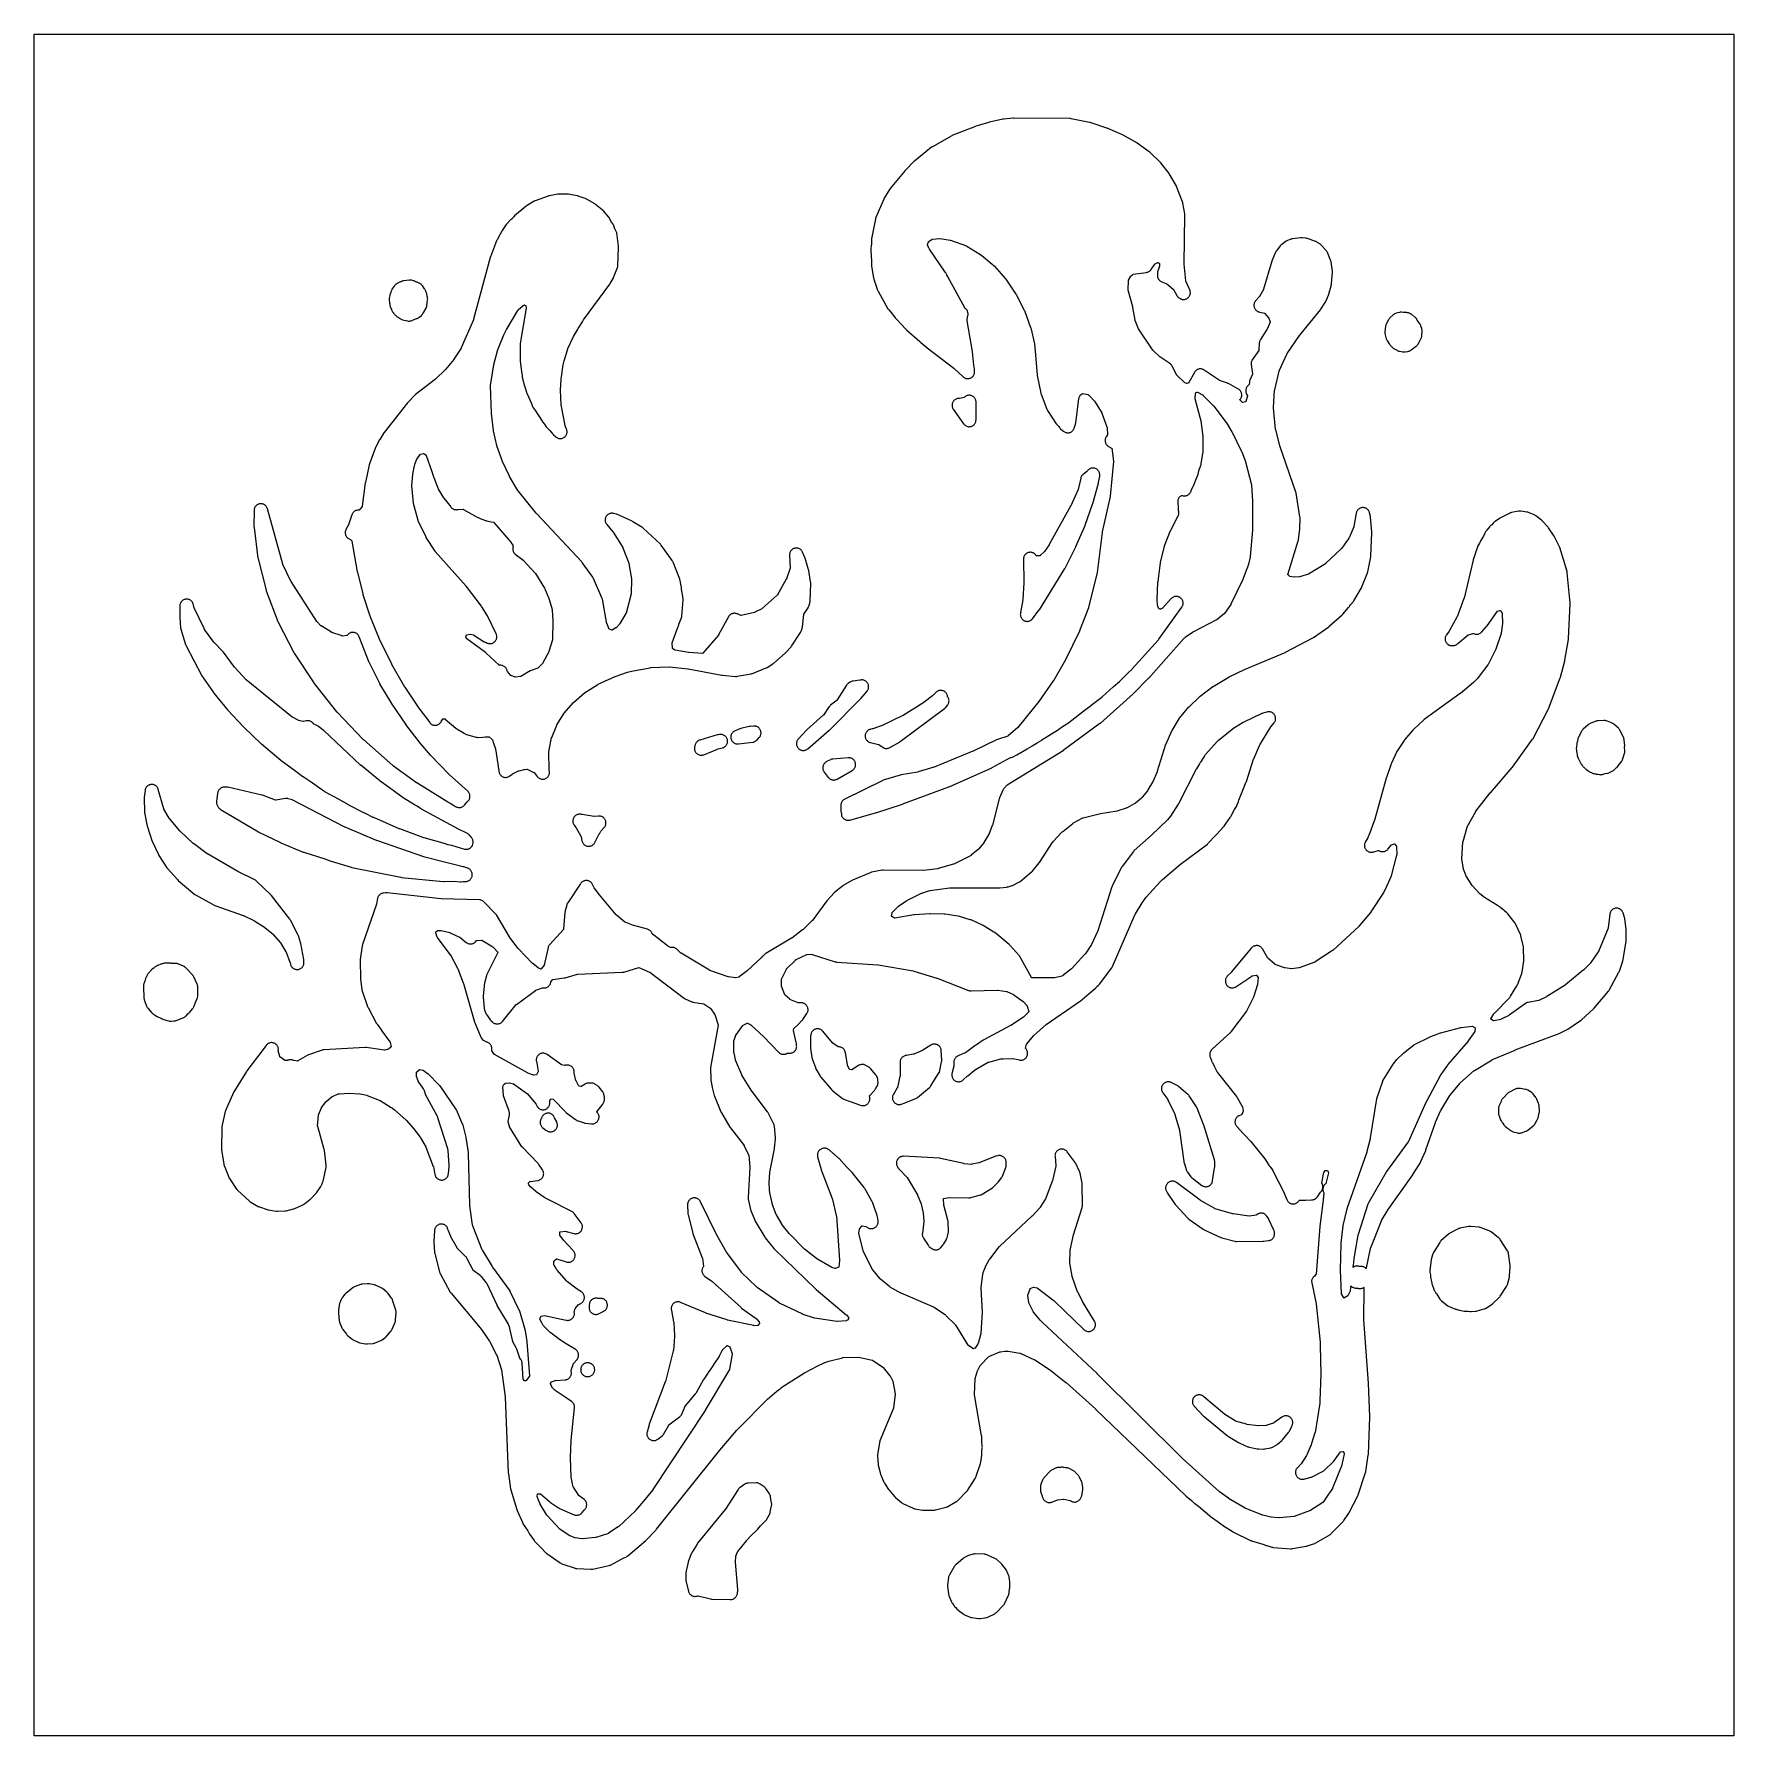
# Model space of a CAD drawing. Header units: millimetres. Extents: x 0 to 300, y 0 to 300.
import ezdxf

# ---------------------------------------------------------------- set-up
doc = ezdxf.new("R2010")
doc.units = ezdxf.units.MM
doc.layers.add('CUT', color=7, linetype='CONTINUOUS')

msp = doc.modelspace()

# ---------------------------------------------------------------- linework, layer by layer
at = {"layer": 'CUT'}
for points in [[(0.0014, 299.9986), (0.0295, 300), (149.1219, 300), (151.6802, 300), (299.6408, 300), (299.6689, 299.9986), (299.6703, 299.9705), (299.6703, 0.0295), (299.6689, 0.0014), (299.6408, 0), (150.7335, 0), (147.8556, 0), (0.0295, 0), (0.0014, 0.0014), (0, 0.0295), (0, 299.9705)], [(233.2235, 78.9131), (233.1062, 78.9027), (232.9884, 78.9038), (232.8713, 78.9165), (232.756, 78.9406), (232.6436, 78.9759), (232.5352, 79.0221), (232.4319, 79.0786), (232.3346, 79.1451), (232.2443, 79.2207), (232.1618, 79.3048), (232.1452, 79.3255), (232.1299, 79.2843), (232.0999, 79.1707), (232.0811, 79.0547), (232.015, 78.4633), (232.0097, 78.4314), (231.9977, 78.4014), (231.6261, 77.6056), (231.6115, 77.5781), (231.5849, 77.5617), (230.9213, 77.1988), (230.8962, 77.1866), (230.8813, 77.2102), (230.4794, 77.9186), (230.4667, 77.9436), (230.4642, 77.9715), (230.2838, 82.0919), (230.2834, 82.1333), (230.4021, 86.8202), (230.4059, 86.8743), (230.7599, 89.9177), (230.7715, 89.9842), (231.4556, 92.9256), (231.4744, 92.9899), (235.0017, 102.9504), (235.0381, 103.074), (235.5756, 105.3398), (235.593, 105.4278), (236.6879, 112.2943), (236.6929, 112.3192), (236.7001, 112.3436), (237.7562, 115.4494), (237.7795, 115.5033), (237.7851, 115.5162), (237.7951, 115.5395), (237.8271, 115.6134), (239.5696, 118.4092), (240.2652, 119.2168), (241.3931, 120.3607), (243.2507, 121.8155), (246.1415, 123.2607), (246.2083, 123.2892), (247.958, 123.9127), (248.0037, 123.927), (251.5419, 124.8771), (251.5649, 124.8823), (251.5883, 124.8857), (253.5865, 125.0955), (253.6142, 125.0971), (253.6386, 125.0836), (254.0368, 124.837), (254.0606, 124.8207), (254.0599, 124.7918), (254.0175, 124.1974), (254.0143, 124.17), (253.9991, 124.147), (252.8233, 122.5305), (252.7934, 122.4927), (249.2345, 118.3462), (249.1597, 118.2494), (248.0072, 116.5909), (247.9337, 116.4706), (245.1255, 111.2026), (245.0878, 111.1253), (242.2692, 104.7793), (242.2545, 104.7506), (242.2369, 104.7236), (238.4183, 99.5251), (238.3428, 99.4089), (235.2437, 93.9709), (235.1886, 93.8616), (235.1449, 93.7472), (233.4144, 88.4151), (233.374, 88.2528), (232.6547, 84.1667), (232.644, 84.0919), (232.5124, 82.9143), (232.5051, 82.7966), (232.5093, 82.6788), (232.5151, 82.6358), (232.5314, 82.6489), (232.6301, 82.7132), (232.7346, 82.7675), (232.8439, 82.8113), (232.9569, 82.8442), (233.0727, 82.8659), (233.19, 82.8761), (233.3077, 82.8747), (233.4248, 82.8619), (233.54, 82.8376), (233.6523, 82.8021), (233.7051, 82.7825), (233.7562, 82.7896), (233.8735, 82.7999), (233.9912, 82.7986), (234.1083, 82.7858), (234.2235, 82.7616), (234.3358, 82.7263), (234.4441, 82.6801), (234.5473, 82.6235), (234.6445, 82.557), (234.7347, 82.4814), (234.8171, 82.3973), (234.8334, 82.377), (234.85, 82.4222), (234.8797, 82.5363), (235.5797, 85.8961), (235.5862, 85.9216), (235.5948, 85.9464), (237.5387, 90.7994), (237.5477, 90.8197), (237.5582, 90.8392), (238.6884, 92.7727), (238.7177, 92.818), (243.0423, 98.8901), (243.0886, 98.9601), (244.3291, 100.9881), (244.3987, 101.1196), (245.335, 103.1891), (245.3767, 103.2941), (247.0481, 108.1636), (247.0666, 108.2107), (247.943, 110.1997), (247.9803, 110.271), (249.5739, 112.8728), (249.6207, 112.9387), (251.326, 115.0282), (251.3422, 115.0464), (251.3598, 115.0633), (253.8627, 117.2728), (253.8839, 117.2898), (253.9066, 117.3049), (257.0204, 119.1768), (257.0943, 119.2145), (261.0823, 120.9129), (261.1072, 120.9229), (268.8671, 123.8244), (268.9754, 123.8711), (270.2638, 124.5033), (270.4095, 124.5879), (272.6399, 126.1029), (272.7722, 126.2071), (274.9219, 128.1589), (275.0335, 128.2747), (277.5529, 131.2691), (277.6265, 131.3662), (277.6899, 131.4703), (279.3916, 134.6128), (279.4361, 134.704), (279.4728, 134.7986), (280.0145, 136.395), (280.0417, 136.4874), (280.0615, 136.5817), (280.6453, 140.0555), (280.6578, 140.1553), (280.6619, 140.2558), (280.6599, 142.004), (280.6508, 142.1495), (280.4117, 144.0885), (280.3937, 144.1951), (280.3661, 144.2997), (280.1258, 145.0683), (280.0856, 145.1781), (280.0348, 145.2834), (279.974, 145.3832), (279.9038, 145.4767), (279.8249, 145.5629), (279.7379, 145.641), (279.6438, 145.7103), (279.5433, 145.7701), (279.4375, 145.8199), (279.3274, 145.8591), (279.214, 145.8874), (279.0984, 145.9045), (278.9816, 145.9103), (278.8649, 145.9047), (278.7492, 145.8878), (278.6357, 145.8597), (278.5255, 145.8207), (278.4196, 145.7712), (278.3191, 145.7116), (278.2248, 145.6425), (278.1377, 145.5645), (278.0586, 145.4785), (277.9882, 145.3851), (277.9272, 145.2854), (277.8763, 145.1802), (277.8358, 145.0705), (277.8062, 144.9574), (277.7877, 144.842), (277.5216, 142.4315), (277.5171, 142.4031), (277.5072, 142.3762), (275.7765, 138.2674), (275.7629, 138.2394), (275.7465, 138.2129), (274.4412, 136.3342), (274.426, 136.3143), (274.4093, 136.2957), (273.1541, 135.0129), (273.1086, 134.9708), (269.9915, 132.3831), (269.9262, 132.3359), (266.7098, 130.327), (266.6367, 130.2881), (265.2512, 129.6692), (265.2187, 129.6569), (265.185, 129.6485), (263.3725, 129.3049), (263.2472, 129.2741), (263.1259, 129.23), (263.0101, 129.1731), (262.9011, 129.1042), (260.0273, 127.0627), (259.9574, 127.0199), (258.6224, 126.3236), (258.5966, 126.3116), (258.569, 126.3048), (257.3214, 126.0582), (257.293, 126.054), (257.2683, 126.0687), (256.8207, 126.365), (256.7974, 126.3822), (256.8108, 126.408), (257.313, 127.2627), (257.3328, 127.2922), (257.356, 127.3192), (260.1339, 130.186), (260.2213, 130.2869), (260.297, 130.3969), (261.4061, 132.2183), (261.459, 132.3149), (261.5029, 132.416), (262.25, 134.3817), (262.2884, 134.5012), (262.3141, 134.6241), (262.6231, 136.6159), (262.6348, 136.7232), (262.6368, 136.8312), (262.5836, 138.8673), (262.5745, 138.9867), (262.5536, 139.1047), (262.1091, 141.0386), (262.075, 141.1582), (262.0287, 141.2736), (261.2189, 143.0242), (261.1566, 143.1414), (261.0818, 143.251), (259.8243, 144.8893), (259.7403, 144.9874), (259.6462, 145.0759), (258.5242, 146.0225), (258.4378, 146.0889), (258.3457, 146.1472), (257.9687, 146.3626), (256.4582, 147.3129), (256.1639, 147.4981), (255.8123, 147.7193), (255.7103, 147.7834), (254.8953, 148.4156), (254.8762, 148.4318), (254.8585, 148.4495), (253.5239, 149.8996), (253.5073, 149.9193), (253.4924, 149.9403), (252.5013, 151.4801), (252.4809, 151.5268), (252.4576, 151.5799), (252.4498, 151.5977), (252.3991, 151.7135), (251.998, 152.7832), (251.9887, 152.8128), (251.9824, 152.8431), (251.7236, 154.5408), (251.7205, 154.5719), (251.7207, 154.6032), (251.8937, 157.5854), (251.8973, 157.6169), (251.9041, 157.6479), (252.6113, 160.1989), (252.6231, 160.2332), (252.639, 160.2658), (254.1562, 162.9552), (254.1679, 162.9741), (254.1808, 162.9921), (256.7196, 166.2513), (256.7393, 166.2752), (260.5632, 170.6934), (260.6317, 170.7803), (264.1593, 175.71), (264.2444, 175.8477), (266.9296, 180.9296), (266.9924, 181.0693), (269.0327, 186.5159), (269.0675, 186.6242), (269.8479, 189.5156), (269.8736, 189.6341), (270.4742, 193.2968), (270.4883, 193.4286), (270.8088, 199.5868), (270.8102, 199.6759), (270.8049, 199.7648), (270.2934, 205.0489), (270.2758, 205.1678), (270.2465, 205.2842), (268.9515, 209.5194), (268.9185, 209.6132), (268.8779, 209.7039), (268.0411, 211.3824), (267.9674, 211.51), (267.002, 212.9665), (266.9397, 213.052), (266.8701, 213.1317), (265.8586, 214.1922), (265.791, 214.2578), (265.7183, 214.3179), (264.7329, 215.07), (264.6506, 215.1276), (264.5637, 215.178), (264.473, 215.221), (263.4266, 215.6644), (263.3333, 215.6994), (263.2375, 215.7266), (263.1397, 215.7457), (262.0885, 215.9064), (261.9813, 215.9178), (261.8736, 215.9197), (261.7661, 215.9118), (261.6598, 215.8944), (260.4311, 215.6355), (260.3328, 215.6104), (260.2371, 215.5771), (260.1445, 215.5359), (258.492, 214.7148), (258.4017, 214.665), (258.316, 214.6076), (258.0954, 214.4457), (258.0943, 214.4452), (257.9914, 214.3825), (257.5719, 214.0969), (257.4845, 214.0314), (257.4034, 213.9581), (257.3325, 213.8814), (257.2912, 213.8477), (257.2042, 213.7603), (256.9719, 213.5018), (256.8835, 213.4434), (256.7989, 213.3758), (256.7208, 213.3009), (256.6497, 213.2193), (256.1321, 212.5674), (256.0725, 212.5011), (255.9856, 212.3924), (255.9454, 212.3279), (255.8986, 212.262), (255.835, 212.1476), (255.7727, 212.0194), (255.4892, 211.5006), (254.9804, 210.6442), (254.9376, 210.5654), (254.9007, 210.4837), (254.8043, 210.247), (254.4859, 209.6641), (254.4372, 209.5643), (254.398, 209.4604), (253.7053, 207.3341), (253.6784, 207.2381), (252.1006, 200.5523), (252.0772, 200.4762), (250.8485, 197.2581), (250.8139, 197.1834), (249.5275, 194.841), (249.4806, 194.7685), (248.9837, 194.1101), (248.9175, 194.0127), (248.8611, 193.9093), (248.8151, 193.8009), (248.78, 193.6884), (248.7561, 193.5731), (248.7436, 193.456), (248.7426, 193.3383), (248.7532, 193.221), (248.7752, 193.1053), (248.8084, 192.9923), (248.8526, 192.8831), (248.9073, 192.7788), (248.9719, 192.6803), (249.0459, 192.5887), (249.1284, 192.5047), (249.2189, 192.4293), (249.3162, 192.3631), (249.4197, 192.3067), (249.5281, 192.2607), (249.6405, 192.2256), (249.7558, 192.2017), (249.8729, 192.1892), (249.9907, 192.1882), (250.1083, 192.1931), (250.1628, 192.1953), (250.2733, 192.2049), (250.3824, 192.2248), (250.4892, 192.2546), (250.5928, 192.2941), (250.6924, 192.343), (250.7869, 192.401), (250.8758, 192.4674), (251.0109, 192.5784), (252.8393, 194.0818), (252.8626, 194.099), (252.8898, 194.1089), (253.6651, 194.3478), (253.6945, 194.3552), (253.7227, 194.3442), (253.7304, 194.3408), (253.7584, 194.3283), (253.7871, 194.3155), (253.8077, 194.3063), (253.9167, 194.2638), (254.0293, 194.2321), (254.1445, 194.2116), (254.2611, 194.2024), (254.3781, 194.2046), (254.4942, 194.2181), (254.6086, 194.2429), (254.7199, 194.2787), (254.8273, 194.3252), (254.9296, 194.3819), (255.0259, 194.4483), (255.1153, 194.5238), (255.1969, 194.6076), (256.0674, 195.5936), (256.1482, 195.6958), (257.9582, 198.2598), (257.9769, 198.2836), (258.0059, 198.2922), (258.3782, 198.382), (258.4068, 198.3874), (258.4289, 198.3684), (258.7575, 198.0564), (258.8231, 197.8814), (258.8328, 197.8503), (258.8356, 197.8179), (258.8872, 196.122), (258.6543, 194.3852), (258.6491, 194.3569), (258.6413, 194.3293), (257.7188, 191.5973), (257.7109, 191.5766), (257.7016, 191.5566), (256.3286, 188.8751), (256.3159, 188.8527), (256.3013, 188.8315), (254.5936, 186.5642), (254.4467, 186.4085), (254.2252, 186.1736), (254.0438, 185.9812), (253.7687, 185.6894), (251.4435, 183.7645), (251.4117, 183.7399), (245.0684, 179.1676), (244.9572, 179.0769), (243.1734, 177.4345), (243.0659, 177.3218), (241.6189, 175.5923), (241.5373, 175.4826), (240.3496, 173.6805), (240.2663, 173.5323), (239.2974, 171.4793), (239.2509, 171.3661), (238.3964, 168.942), (238.371, 168.8609), (236.3855, 161.632), (236.3681, 161.5786), (235.2921, 158.7346), (235.2882, 158.7251), (235.2765, 158.6971), (235.2697, 158.6809), (235.1144, 158.3097), (234.6857, 157.5677), (234.6326, 157.4646), (234.5897, 157.3569), (234.5574, 157.2455), (234.536, 157.1315), (234.5257, 157.016), (234.5266, 156.9), (234.5387, 156.7847), (234.5619, 156.6711), (234.5959, 156.5602), (234.6405, 156.4531), (234.6952, 156.3509), (234.7595, 156.2544), (234.8328, 156.1645), (234.9145, 156.0822), (235.0037, 156.0081), (235.0997, 155.943), (235.2015, 155.8875), (235.3082, 155.842), (235.4187, 155.807), (235.5322, 155.7829), (235.6474, 155.7699), (235.7634, 155.768), (235.8789, 155.7773), (235.9931, 155.7977), (236.1047, 155.8291), (236.1384, 155.8404), (236.1666, 155.848), (236.1788, 155.8513), (236.1854, 155.8531), (236.9599, 156.0636), (236.9889, 156.0699), (237.0173, 156.0616), (237.2551, 155.9786), (237.3351, 155.9507), (237.3393, 155.9493), (237.4282, 155.9232), (237.4452, 155.9181), (237.4456, 155.9181), (237.4547, 155.9154), (237.5729, 155.8933), (237.6927, 155.883), (237.813, 155.8849), (237.9324, 155.8988), (238.0499, 155.9245), (238.1642, 155.9619), (238.2742, 156.0105), (238.3787, 156.0699), (238.4768, 156.1395), (238.5675, 156.2185), (238.6497, 156.3062), (239.3164, 157.0923), (239.7906, 157.2501), (239.818, 157.2578), (239.8378, 157.2373), (240.136, 156.8963), (240.1538, 156.8738), (240.1563, 156.8452), (240.2156, 155.3119), (240.2153, 155.2827), (240.2094, 155.2542), (239.2627, 151.6168), (239.2469, 151.5691), (239.2438, 151.5616), (238.4198, 149.7443), (237.9289, 148.7513), (235.6717, 145.2556), (235.627, 145.1952), (233.6237, 142.8111), (233.5726, 142.7574), (228.9503, 138.4669), (228.931, 138.4505), (228.9105, 138.4358), (225.8469, 136.4326), (225.818, 136.4159), (225.7875, 136.4026), (223.0404, 135.3818), (223.0159, 135.3739), (222.9905, 135.3703), (221.7219, 135.2461), (221.689, 135.2447), (221.6561, 135.247), (220.5114, 135.3883), (220.4796, 135.394), (220.4486, 135.4031), (218.7677, 135.9956), (218.7413, 136.0064), (218.7191, 136.0242), (217.5531, 137.0514), (217.531, 137.073), (217.5139, 137.0987), (216.5364, 138.7376), (216.4694, 138.838), (216.3927, 138.9312), (216.307, 139.0163), (216.2132, 139.0923), (216.1122, 139.1584), (216.0051, 139.2141), (215.8929, 139.2588), (215.7768, 139.2919), (215.6579, 139.3132), (215.5376, 139.3225), (215.4168, 139.3196), (215.297, 139.3046), (215.1794, 139.2776), (215.065, 139.239), (214.9551, 139.1891), (214.8507, 139.1283), (214.753, 139.0574), (214.6629, 138.977), (214.5813, 138.888), (211.1137, 134.6981), (211.0834, 134.6641), (210.3482, 133.9019), (210.2711, 133.8137), (210.2029, 133.7183), (210.1443, 133.6168), (210.096, 133.51), (210.0583, 133.399), (210.0315, 133.2849), (210.0161, 133.1687), (210.0121, 133.0516), (210.0195, 132.9346), (210.0383, 132.8189), (210.0682, 132.7056), (210.1091, 132.5957), (210.1606, 132.4904), (210.222, 132.3906), (210.2929, 132.2972), (210.3726, 132.2113), (210.4602, 132.1335), (210.5551, 132.0646), (210.6562, 132.0053), (210.7626, 131.9561), (210.8733, 131.9176), (210.9872, 131.8901), (211.1033, 131.8738), (211.2204, 131.8689), (211.3374, 131.8754), (211.4533, 131.8933), (211.5668, 131.9225), (211.6769, 131.9626), (211.7826, 132.0132), (211.8829, 132.0739), (214.6584, 133.9457), (214.6853, 133.9619), (214.716, 133.9689), (215.4512, 134.0952), (215.479, 134.0986), (215.4978, 134.0778), (215.762, 133.7547), (215.779, 133.7317), (215.7778, 133.7032), (215.671, 132.5233), (215.6669, 132.4941), (215.6599, 132.4655), (215.0463, 130.3901), (215.0379, 130.3659), (215.0276, 130.3425), (213.7621, 127.7805), (213.7486, 127.756), (213.7328, 127.7329), (211.005, 124.1159), (210.9875, 124.0948), (210.9681, 124.0754), (207.6769, 121.0636), (207.6028, 120.9896), (207.5354, 120.9095), (207.4753, 120.8237), (207.4229, 120.7331), (207.3846, 120.6597), (207.3328, 120.5464), (207.2931, 120.4282), (207.2658, 120.3066), (207.2512, 120.1829), (207.2496, 120.0582), (207.2521, 119.9942), (207.2627, 119.8751), (207.2851, 119.7577), (207.3191, 119.6431), (207.3643, 119.5324), (207.5958, 119.0375), (207.5973, 119.0293), (207.6251, 118.9117), (207.6646, 118.7976), (207.7153, 118.688), (208.1145, 117.9288), (208.4351, 117.2435), (208.5014, 117.1208), (208.5815, 117.0066), (211.9821, 112.7155), (212.0316, 112.6426), (212.9929, 110.9752), (213.0056, 110.9507), (213.0111, 110.9236), (213.1267, 110.17), (213.1297, 110.1417), (213.1219, 110.1144), (212.9212, 109.5205), (212.9112, 109.4948), (212.8853, 109.4853), (212.5453, 109.3786), (212.4364, 109.3386), (212.332, 109.2883), (212.2328, 109.2281), (212.1399, 109.1586), (212.0542, 109.0804), (211.9764, 108.9944), (211.9073, 108.9012), (211.8475, 108.8019), (211.7976, 108.6972), (211.758, 108.5881), (211.7292, 108.4758), (211.7113, 108.3612), (211.7045, 108.2454), (211.709, 108.1295), (211.7247, 108.0145), (211.7513, 107.9017), (211.7888, 107.7919), (211.8366, 107.6862), (211.8945, 107.5857), (211.9617, 107.4912), (212.0378, 107.4037), (212.3143, 107.115), (212.336, 107.09), (214.5151, 104.8122), (216.9821, 101.7565), (217.6763, 100.6272), (217.7433, 100.5295), (217.8195, 100.4388), (217.9044, 100.3561), (217.9375, 100.3296), (218.3005, 99.7709), (218.3318, 99.7168), (220.3052, 95.8519), (220.3665, 95.7072), (220.5005, 95.391), (220.6244, 95.0985), (220.6269, 95.0926), (220.8386, 94.5448), (220.8861, 94.4377), (220.9439, 94.3358), (221.0113, 94.2399), (221.0877, 94.1511), (221.1724, 94.0702), (221.2646, 93.998), (221.3634, 93.935), (221.4678, 93.882), (221.577, 93.8394), (221.6897, 93.8077), (221.8051, 93.7872), (221.9219, 93.7779), (222.039, 93.7801), (222.1553, 93.7937), (222.2698, 93.8186), (222.3813, 93.8545), (222.4888, 93.9012), (222.5912, 93.958), (222.6875, 94.0246), (222.777, 94.1003), (222.8586, 94.1844), (222.8728, 94.2005), (223.0769, 94.4323), (223.096, 94.452), (223.1233, 94.4536), (224.1396, 94.4649), (225.2137, 94.4767), (225.333, 94.484), (225.451, 94.5031), (225.5666, 94.5339), (225.6785, 94.576), (225.7856, 94.6291), (225.8208, 94.6487), (225.9191, 94.71), (226.011, 94.7805), (226.0957, 94.8596), (226.1724, 94.9464), (226.2403, 95.0403), (226.7912, 95.884), (226.8077, 95.907), (226.836, 95.9335), (226.9176, 96.0183), (226.9177, 96.0184), (226.9419, 96.0491), (226.9905, 96.1106), (226.9906, 96.1107), (226.9907, 96.1108), (227.016, 96.1503), (227.054, 96.2096), (227.0541, 96.2098), (227.0542, 96.2099), (227.0771, 96.2547), (227.1076, 96.3143), (227.1077, 96.3146), (227.1078, 96.3148), (227.1268, 96.3633), (227.1506, 96.4238), (227.1507, 96.4241), (227.1508, 96.4245), (227.1653, 96.4756), (227.1827, 96.537), (227.1828, 96.5374), (227.1829, 96.5378), (227.1924, 96.5909), (227.2036, 96.6528), (227.2036, 96.6533), (227.2037, 96.6537), (227.208, 96.708), (227.213, 96.7701), (227.213, 96.7706), (227.213, 96.7711), (227.212, 96.826), (227.2109, 96.8877), (227.2108, 96.8883), (227.2108, 96.8889), (227.2044, 96.9437), (227.1973, 97.0045), (227.1971, 97.0052), (227.1971, 97.0058), (227.1852, 97.06), (227.1723, 97.1195), (227.1721, 97.1202), (227.1719, 97.1209), (227.1548, 97.1738), (227.1362, 97.2315), (227.1358, 97.2322), (227.1356, 97.233), (227.1133, 97.284), (227.0892, 97.3394), (227.0888, 97.3401), (227.0885, 97.3409), (227.0612, 97.3896), (227.032, 97.4421), (227.0315, 97.4429), (227.031, 97.4437), (226.9985, 97.4957), (227.0032, 97.5248), (227.3941, 99.3463), (227.4019, 99.3751), (227.4179, 99.4004), (227.5925, 99.6484), (227.6108, 99.6718), (227.6403, 99.6747), (227.6411, 99.6747), (227.9522, 99.6894), (227.9813, 99.6894), (227.997, 99.6649), (228.1865, 99.3348), (228.1992, 99.3102), (228.1942, 99.283), (227.7504, 97.3804), (227.7427, 97.3535), (227.7006, 97.3227), (227.6869, 97.3136), (227.5954, 97.2392), (227.5117, 97.1561), (227.4365, 97.0652), (227.3706, 96.9674), (227.3147, 96.8635), (227.2692, 96.7547), (227.2346, 96.642), (227.2112, 96.5264), (227.1993, 96.409), (227.199, 96.2911), (227.2103, 96.1737), (227.233, 96.0579), (227.267, 95.945), (227.3119, 95.8359), (227.3673, 95.7318), (227.3875, 95.698), (227.3855, 95.6683), (227.184, 93.9701), (226.694, 89.8402), (226.6897, 89.7983), (225.9914, 81.4098), (225.9879, 81.3828), (225.9708, 81.3616), (225.7019, 81.06), (225.6815, 81.0393), (225.6508, 81.0136), (225.5646, 80.934), (225.4866, 80.8464), (225.4176, 80.7517), (225.3581, 80.6506), (225.3088, 80.5442), (225.27, 80.4335), (225.2423, 80.3195), (225.2259, 80.2034), (225.2208, 80.0863), (225.2272, 79.9692), (225.245, 79.8533), (225.9959, 76.173), (226.0045, 76.1185), (226.7398, 69.4157), (226.74, 69.4075), (226.7406, 69.3723), (226.7499, 68.8476), (226.8394, 63.7946), (226.6716, 59.0765), (226.6709, 59.0651), (226.6692, 59.0397), (226.668, 59.0216), (226.6451, 58.6813), (225.8281, 53.506), (225.8085, 53.422), (225.2242, 51.5377), (225.1505, 51.3224), (225.1281, 51.257), (225.1087, 51.2003), (225.1053, 51.1904), (224.3616, 49.5377), (224.3203, 49.4613), (223.3694, 47.9706), (223.3513, 47.9453), (223.3308, 47.922), (222.7121, 47.2912), (222.6327, 47.2018), (222.5627, 47.1049), (222.5026, 47.0015), (222.4531, 46.8927), (222.4147, 46.7795), (222.3877, 46.663), (222.3725, 46.5445), (222.3691, 46.425), (222.3777, 46.3057), (222.398, 46.1879), (222.43, 46.0727), (222.4733, 45.9613), (222.5275, 45.8547), (222.592, 45.754), (222.6662, 45.6603), (222.7493, 45.5744), (222.8406, 45.4972), (222.9391, 45.4295), (223.0439, 45.3719), (223.1539, 45.325), (223.268, 45.2893), (223.3851, 45.2651), (223.504, 45.2527), (223.6235, 45.2522), (223.7425, 45.2636), (223.8598, 45.2868), (224.0289, 45.329), (224.0639, 45.3378), (225.0789, 45.5914), (225.2123, 45.6332), (225.3399, 45.6901), (227.2333, 46.6709), (227.3319, 46.7281), (227.4246, 46.7944), (227.5107, 46.8691), (228.9771, 48.2715), (229.055, 48.3533), (229.1249, 48.4422), (230.2851, 50.0695), (230.3029, 50.092), (230.3314, 50.0955), (230.7884, 50.1282), (230.8164, 50.1288), (230.8282, 50.1034), (230.9546, 49.7922), (230.9643, 49.7642), (230.9594, 49.7349), (230.5324, 47.787), (230.5263, 47.7636), (230.5183, 47.7408), (228.9054, 43.6714), (228.8916, 43.6415), (228.8746, 43.6133), (228.073, 42.4363), (227.2269, 41.1939), (227.2087, 41.1699), (227.1842, 41.1525), (224.9027, 39.6955), (224.8746, 39.6796), (224.845, 39.6669), (222.1515, 38.6755), (222.1262, 38.6675), (222.1, 38.664), (219.5094, 38.4391), (219.4807, 38.4379), (219.452, 38.4396), (218.0873, 38.5842), (218.0181, 38.5957), (216.6328, 38.9093), (216.6099, 38.9155), (216.5875, 38.9235), (213.5307, 40.1493), (213.5099, 40.1585), (213.49, 40.1693), (210.5924, 41.879), (210.5418, 41.9125), (208.9943, 43.0512), (208.9487, 43.0883), (202.4833, 48.9019), (202.462, 48.9221), (187.425, 63.8394), (187.4005, 63.863), (177.7154, 72.9415), (177.3957, 73.2413), (177.348, 73.2914), (176.225, 74.6187), (176.2032, 74.6479), (176.1851, 74.6795), (175.37, 76.3318), (175.3597, 76.3553), (175.3557, 76.3807), (175.2119, 77.64), (175.21, 77.6726), (175.2188, 77.7041), (175.5951, 78.813), (175.6058, 78.84), (175.6313, 78.854), (176.1658, 79.1136), (176.1923, 79.125), (176.2207, 79.1197), (176.755, 78.993), (176.784, 78.9846), (176.8092, 78.9678), (179.8597, 76.7013), (179.9197, 76.6503), (185.0754, 71.6451), (185.1651, 71.5663), (185.2622, 71.4968), (185.3657, 71.4373), (185.4746, 71.3884), (185.5878, 71.3505), (185.7042, 71.3241), (185.8227, 71.3093), (185.942, 71.3065), (186.0611, 71.3154), (186.1786, 71.3362), (186.2935, 71.3686), (186.4046, 71.4122), (186.5109, 71.4666), (186.6112, 71.5313), (186.7046, 71.6057), (186.7901, 71.6889), (186.867, 71.7803), (186.9343, 71.8789), (186.9916, 71.9836), (187.0382, 72.0935), (187.0736, 72.2075), (187.0975, 72.3245), (187.1097, 72.4432), (187.11, 72.5626), (187.0984, 72.6814), (187.0751, 72.7985), (187.0403, 72.9127), (186.9943, 73.0229), (186.9376, 73.1279), (184.8455, 76.5808), (184.8238, 76.6199), (184.0032, 78.235), (183.9746, 78.3007), (182.999, 80.9704), (182.9912, 80.995), (182.9856, 81.0201), (182.5732, 83.3116), (182.5693, 83.3419), (182.5685, 83.3724), (182.6268, 85.587), (182.6292, 85.6174), (182.6346, 85.6474), (183.2581, 88.3074), (183.2692, 88.3482), (184.755, 93.1379), (184.7853, 93.2567), (184.8033, 93.3781), (184.8089, 93.5006), (184.7865, 97.2186), (184.7799, 97.337), (184.7617, 97.4541), (184.3955, 99.2275), (184.3592, 99.3627), (184.3075, 99.4927), (183.6565, 100.8863), (183.5995, 100.9937), (183.5319, 101.0947), (182.1398, 102.9655), (182.0636, 103.0579), (181.9785, 103.1423), (181.8855, 103.2177), (181.7854, 103.2835), (181.6793, 103.339), (181.5682, 103.3836), (181.4531, 103.4169), (181.3354, 103.4386), (181.216, 103.4485), (181.0963, 103.4464), (180.9773, 103.4324), (180.8604, 103.4066), (180.7466, 103.3693), (180.6371, 103.3208), (180.5329, 103.2616), (180.4352, 103.1923), (180.3449, 103.1137), (180.2629, 103.0264), (180.1899, 102.9314), (180.1268, 102.8296), (180.0742, 102.7221), (180.0326, 102.6098), (180.0023, 102.4939), (179.9838, 102.3756), (179.9771, 102.256), (179.9824, 102.1364), (180.1343, 100.5267), (180.1356, 100.4957), (180.1305, 100.4651), (179.5681, 97.9277), (179.5621, 97.9049), (179.5543, 97.8826), (178.2322, 94.5311), (178.2195, 94.5034), (178.2042, 94.4771), (177.3743, 93.2093), (177.3599, 93.1891), (177.3438, 93.1702), (175.9428, 91.6527), (175.91, 91.6199), (170.2371, 86.3569), (170.1681, 86.2873), (170.1049, 86.2123), (168.4236, 84.0435), (168.3655, 83.9617), (168.3144, 83.8753), (167.731, 82.787), (167.6656, 82.6431), (167.2754, 81.6074), (167.2352, 81.4795), (167.2096, 81.3479), (166.901, 79.1042), (166.8906, 78.9853), (166.8921, 78.8659), (167.1497, 74.7428), (167.1496, 74.6668), (166.9138, 71.0134), (166.9103, 70.9833), (166.9038, 70.9536), (166.412, 69.1589), (166.4025, 69.1301), (166.3874, 69.1038), (165.9165, 68.3729), (165.8997, 68.3495), (165.8719, 68.342), (165.5276, 68.2663), (165.5, 68.2617), (165.4767, 68.2773), (164.7199, 68.8426), (164.6985, 68.8601), (164.6828, 68.8828), (162.5295, 72.326), (162.4504, 72.4377), (162.3592, 72.5396), (160.8096, 74.0841), (160.7163, 74.1678), (160.6148, 74.2414), (158.5328, 75.5899), (158.4459, 75.6411), (158.355, 75.6849), (152.8861, 78.04), (152.8312, 78.067), (150.8252, 79.1856), (150.802, 79.1999), (150.7802, 79.2163), (149.1986, 80.5242), (149.1771, 80.5438), (149.1577, 80.5653), (147.8523, 82.1611), (147.8334, 82.1868), (147.8174, 82.2144), (146.1747, 85.4297), (146.1602, 85.4629), (146.1498, 85.4977), (145.4265, 88.599), (145.4216, 88.6257), (145.424, 88.6528), (145.5225, 89.3745), (145.5284, 89.4052), (145.5489, 89.4288), (146.0053, 89.8992), (146.0266, 89.9191), (146.0555, 89.9148), (146.5737, 89.8104), (146.6032, 89.8029), (146.6304, 89.7896), (147.026, 89.5713), (147.1305, 89.52), (147.2396, 89.4791), (147.352, 89.449), (147.4669, 89.4299), (147.583, 89.4221), (147.6994, 89.4255), (147.8149, 89.4402), (147.9284, 89.4661), (148.0389, 89.5028), (148.1453, 89.55), (148.2467, 89.6073), (148.342, 89.6742), (148.4303, 89.75), (148.511, 89.834), (148.583, 89.9254), (148.6459, 90.0234), (148.699, 90.127), (148.7418, 90.2353), (148.774, 90.3472), (148.7951, 90.4617), (148.805, 90.5777), (148.8036, 90.6941), (148.791, 90.8099), (148.6805, 91.5065), (148.6577, 91.6167), (148.6247, 91.7242), (147.7799, 94.0757), (147.7456, 94.161), (147.7048, 94.2433), (146.4808, 96.4943), (146.4259, 96.5853), (146.3632, 96.6711), (144.2256, 99.3406), (144.1275, 99.4489), (143.3029, 100.2545), (141.9173, 101.7741), (141.8156, 101.8732), (140.9634, 102.6101), (140.9564, 102.6174), (140.8737, 102.6948), (140.7969, 102.7541), (140.1416, 103.3208), (140.0503, 103.3923), (139.9526, 103.4547), (139.8493, 103.5074), (139.7414, 103.5498), (139.6298, 103.5816), (139.5158, 103.6026), (139.4002, 103.6124), (139.2843, 103.611), (139.169, 103.5984), (139.0555, 103.5747), (139.0329, 103.5677), (138.9486, 103.5469), (138.8387, 103.5082), (138.7331, 103.459), (138.6327, 103.3997), (138.5386, 103.331), (138.4515, 103.2535), (138.3724, 103.168), (138.302, 103.0751), (138.2409, 102.9759), (138.1897, 102.8712), (138.1489, 102.762), (138.1189, 102.6494), (138.1, 102.5344), (138.0923, 102.4181), (138.0959, 102.3017), (138.1108, 102.1861), (138.1369, 102.0725), (138.7545, 99.8747), (138.7869, 99.776), (140.6957, 94.7134), (140.754, 94.5412), (141.4299, 91.7194), (141.4346, 91.6955), (141.4373, 91.6712), (142.004, 83.8411), (142.0047, 83.8113), (142.0024, 83.7815), (141.8578, 82.6532), (141.8529, 82.626), (141.828, 82.6139), (141.3033, 82.3913), (141.2763, 82.3813), (141.2482, 82.388), (140.6647, 82.5568), (140.6407, 82.5649), (140.6185, 82.5768), (138.0093, 84.1261), (137.9442, 84.1709), (135.8426, 85.8282), (135.7896, 85.8753), (133.1813, 88.4874), (133.1333, 88.5418), (131.9078, 90.1092), (131.8618, 90.1773), (130.8742, 91.8771), (130.8638, 91.8967), (130.8548, 91.9171), (130.1716, 93.6403), (130.1639, 93.6619), (130.1579, 93.6842), (129.7435, 95.5045), (129.7304, 95.5907), (129.5891, 97.3906), (129.5884, 97.4743), (129.7014, 99.31), (129.7119, 99.3911), (130.5309, 103.4737), (130.5489, 103.5951), (130.7099, 105.2741), (130.7154, 105.3924), (130.7092, 105.5106), (130.5055, 107.5047), (130.4889, 107.6158), (130.4619, 107.7249), (130.4249, 107.831), (130.3781, 107.9332), (129.4032, 109.822), (129.3536, 109.9089), (129.297, 109.9914), (126.579, 113.6172), (126.5503, 113.659), (124.7804, 116.4908), (124.7681, 116.5123), (124.7577, 116.5347), (123.6838, 119.1221), (123.6749, 119.1464), (123.6682, 119.1714), (123.395, 120.3895), (123.3896, 120.422), (123.3878, 120.4549), (123.3882, 122.5566), (123.3901, 122.5895), (123.3991, 122.6212), (123.7216, 123.5557), (123.7324, 123.5828), (123.7483, 123.6072), (124.9441, 125.2628), (124.9631, 125.2865), (124.9901, 125.3007), (125.7151, 125.6346), (125.7431, 125.6458), (125.7703, 125.6329), (126.3469, 125.3222), (126.3776, 125.3032), (126.4057, 125.2807), (128.5704, 123.3207), (128.6003, 123.2916), (131.2566, 120.5266), (131.3392, 120.4484), (131.4289, 120.3784), (131.5248, 120.3171), (131.626, 120.2652), (131.7317, 120.2232), (131.8409, 120.1913), (131.9527, 120.17), (132.0659, 120.1593), (132.1797, 120.1593), (132.293, 120.1702), (132.4047, 120.1917), (132.5138, 120.2237), (132.6195, 120.2659), (132.7207, 120.318), (132.7211, 120.3182), (132.7266, 120.3214), (132.7523, 120.3346), (132.7811, 120.337), (133.2839, 120.355), (133.4039, 120.3654), (133.5222, 120.3877), (133.6377, 120.4218), (133.7492, 120.4672), (133.8556, 120.5237), (133.9558, 120.5905), (134.0488, 120.667), (134.1337, 120.7524), (134.2096, 120.8459), (134.2757, 120.9466), (134.3314, 121.0534), (134.3761, 121.1652), (134.4094, 121.2809), (134.4309, 121.3994), (134.4404, 121.5194), (134.4379, 121.6398), (134.4104, 122.024), (134.3989, 122.125), (134.3788, 122.2246), (133.86, 124.3371), (133.8543, 124.3669), (133.8609, 124.3966), (133.9279, 124.6371), (133.9374, 124.6655), (133.9573, 124.6879), (134.7463, 125.491), (135.3693, 126.1251), (135.439, 126.2025), (135.5017, 126.2856), (136.2138, 127.3198), (136.2341, 127.3493), (136.2963, 127.4499), (136.3483, 127.5562), (136.3896, 127.6671), (136.4198, 127.7815), (136.4385, 127.8983), (136.4456, 128.0165), (136.4411, 128.1347), (136.425, 128.2519), (136.3974, 128.367), (136.3586, 128.4788), (136.309, 128.5862), (136.249, 128.6882), (136.1793, 128.7838), (136.1005, 128.8721), (136.0134, 128.9521), (135.9188, 129.0233), (135.8177, 129.0847), (135.711, 129.1359), (135.5998, 129.1764), (135.4852, 129.2057), (135.3682, 129.2235), (135.2501, 129.2298), (134.7435, 129.2316), (134.7146, 129.2332), (134.6873, 129.2429), (133.2544, 129.8375), (133.2308, 129.8485), (133.2109, 129.8652), (132.4307, 130.5812), (132.3808, 130.6298), (132.3708, 130.6517), (131.758, 132.1675), (131.7481, 132.1961), (131.7473, 132.2264), (131.7739, 133.3676), (131.7763, 133.3989), (131.7884, 133.428), (132.6243, 135.1741), (132.6364, 135.1968), (132.6539, 135.2157), (134.2064, 136.749), (134.231, 136.7706), (134.2596, 136.7865), (136.2142, 137.7289), (136.2417, 137.7405), (136.2714, 137.7434), (137.1468, 137.7854), (137.1736, 137.7854), (137.1994, 137.7784), (141.2351, 136.4788), (141.3765, 136.4426), (141.5213, 136.4238), (148.7441, 135.9308), (148.8051, 135.9235), (155.0013, 134.8562), (155.0739, 134.839), (159.1695, 133.5937), (159.214, 133.5783), (164.7217, 131.4186), (164.8343, 131.3807), (164.9501, 131.3542), (165.068, 131.3393), (165.1868, 131.3361), (169.7988, 131.4401), (169.8834, 131.436), (171.4103, 131.2535), (171.4421, 131.248), (171.4719, 131.2357), (172.6581, 130.6718), (172.6811, 130.6596), (172.703, 130.6455), (174.3391, 129.4827), (174.3623, 129.4644), (174.3836, 129.4439), (175.0741, 128.71), (175.0925, 128.6885), (175.1015, 128.6617), (175.374, 127.707), (175.3808, 127.6778), (175.3615, 127.6549), (175.2343, 127.5177), (174.7389, 127.0243), (174.5573, 126.8433), (174.5475, 126.8336), (174.4434, 126.7299), (172.2048, 125.2378), (172.1523, 125.2065), (167.4211, 122.7076), (167.293, 122.6293), (166.3409, 121.9623), (165.9505, 121.7149), (165.8355, 121.6321), (165.6245, 121.4604), (164.174, 120.4441), (164.1498, 120.4289), (164.1243, 120.416), (163.0338, 119.929), (162.9957, 119.9142), (162.9066, 119.8843), (162.7995, 119.8365), (162.6976, 119.7784), (162.6019, 119.7106), (162.5132, 119.6338), (162.4325, 119.5487), (162.3604, 119.4562), (162.2978, 119.357), (162.2451, 119.2522), (162.2029, 119.1428), (162.1716, 119.0298), (162.1514, 118.9142), (162.1427, 118.7973), (162.1363, 118.5519), (162.1311, 118.3476), (162.1253, 118.1233), (162.1229, 118.0925), (162.1173, 118.0621), (161.8534, 116.9486), (161.8422, 116.9014), (161.8186, 116.8017), (161.7971, 116.6856), (161.787, 116.5679), (161.7886, 116.4497), (161.8018, 116.3323), (161.8265, 116.2168), (161.8624, 116.1043), (161.9092, 115.9958), (161.9665, 115.8925), (162.0336, 115.7953), (162.11, 115.7051), (162.1949, 115.6229), (162.2874, 115.5495), (162.3867, 115.4855), (162.4918, 115.4316), (162.6017, 115.3883), (162.7154, 115.356), (162.8316, 115.335), (162.9494, 115.3256), (163.0675, 115.3278), (163.1848, 115.3415), (163.3002, 115.3668), (163.4126, 115.4033), (163.5208, 115.4506), (163.6239, 115.5084), (163.7208, 115.576), (163.8105, 115.6529), (164.5526, 116.3543), (164.5931, 116.3892), (165.7147, 117.2741), (165.9692, 117.4553), (168.2221, 118.7485), (168.3021, 118.7794), (168.3161, 118.7848), (168.3206, 118.7865), (168.3216, 118.7869), (170.4584, 119.3493), (170.8306, 119.3767), (172.5387, 119.4044), (172.574, 119.4028), (172.6088, 119.3972), (173.69, 119.155), (173.8078, 119.1348), (173.927, 119.1263), (174.0464, 119.1297), (174.1649, 119.145), (174.2813, 119.172), (174.3944, 119.2105), (174.5032, 119.26), (174.6065, 119.3201), (174.7033, 119.3901), (174.7926, 119.4694), (174.8736, 119.5572), (174.9455, 119.6527), (175.0076, 119.7548), (175.0591, 119.8626), (175.0997, 119.975), (175.129, 120.0908), (175.1465, 120.209), (175.1522, 120.3284), (175.1461, 120.4477), (175.1281, 120.5658), (175.0984, 120.6815), (175.0573, 120.7938), (175.0054, 120.9013), (174.9429, 121.0032), (174.8707, 121.0984), (174.8191, 121.1538), (174.8197, 121.1544), (174.7817, 121.1951), (174.7868, 121.2222), (174.9604, 121.9451), (174.9682, 121.9722), (174.9855, 121.9944), (176.2665, 123.4852), (176.3237, 123.5434), (178.3709, 125.356), (178.4261, 125.3994), (184.6407, 129.7211), (184.7455, 129.8029), (185.9825, 130.8846), (187.0953, 131.7949), (187.1892, 131.8804), (187.2736, 131.9753), (187.3742, 132.1014), (187.6552, 132.3471), (187.746, 132.4355), (187.8271, 132.5329), (189.9839, 135.4239), (190.0598, 135.5389), (190.1221, 135.6618), (194.1216, 144.8334), (194.1606, 144.908), (195.3622, 146.8601), (195.5294, 147.1076), (195.7621, 147.4518), (195.8702, 147.6119), (196.0338, 147.8538), (198.5251, 150.5768), (198.612, 150.6615), (198.6844, 150.7322), (198.7029, 150.7502), (198.9443, 150.9858), (202.1112, 153.6635), (206.8391, 157.2263), (206.9192, 157.2923), (206.9933, 157.3649), (209.4441, 159.9851), (209.4563, 159.9998), (209.6229, 160.1696), (209.7082, 160.2665), (209.7826, 160.3719), (210.0081, 160.7311), (210.8835, 161.9089), (210.9382, 161.9891), (210.9862, 162.0734), (211.6213, 163.3011), (211.9627, 163.8451), (212.017, 163.941), (212.0622, 164.0415), (212.2508, 164.5181), (212.2714, 164.5579), (212.339, 164.7151), (212.4129, 164.9278), (213.6921, 168.16), (213.7189, 168.2348), (214.9884, 172.1898), (215.01, 172.2469), (216.0436, 174.6089), (216.0834, 174.6845), (218.0563, 177.8653), (218.0924, 177.9171), (218.6189, 178.5946), (218.6856, 178.6895), (218.7428, 178.7905), (218.79, 178.8966), (218.8268, 179.0067), (218.8527, 179.1198), (218.8675, 179.2349), (218.8712, 179.351), (218.8637, 179.4668), (218.845, 179.5813), (218.8153, 179.6935), (218.7749, 179.8024), (218.7242, 179.9068), (218.6637, 180.0058), (218.5938, 180.0985), (218.5153, 180.184), (218.429, 180.2616), (218.3355, 180.3304), (218.2359, 180.3899), (218.1309, 180.4395), (218.0217, 180.4787), (217.9091, 180.5072), (217.7944, 180.5246), (217.6785, 180.5309), (217.5625, 180.526), (217.4476, 180.5099), (217.3347, 180.4827), (216.634, 180.2779), (216.5445, 180.2479), (216.4577, 180.2109), (213.2524, 178.6952), (213.139, 178.6339), (211.6483, 177.7216), (211.5333, 177.6417), (210.2983, 176.6714), (210.2614, 176.6456), (210.2021, 176.5958), (208.7867, 175.4839), (208.7107, 175.4189), (208.6404, 175.3478), (206.4405, 172.9296), (206.372, 172.8471), (206.3111, 172.7589), (205.6592, 171.7179), (205.6219, 171.6708), (205.5523, 171.5733), (205.4927, 171.4693), (205.446, 171.3774), (204.8973, 170.5011), (204.8453, 170.4092), (201.7377, 164.3134), (201.7088, 164.2629), (200.3587, 162.1495), (200.3455, 162.1306), (200.331, 162.1127), (199.7924, 161.5016), (197.02, 158.7895), (193.9621, 156.0875), (193.8773, 156.0048), (193.8011, 155.9142), (191.8079, 153.2903), (191.7436, 153.1968), (191.6884, 153.0976), (190.0717, 149.8378), (190.0347, 149.7556), (190.004, 149.671), (187.5112, 141.8965), (187.4825, 141.8237), (186.3878, 139.5048), (185.2683, 137.8366), (185.2551, 137.8185), (185.2406, 137.8014), (182.8765, 135.2168), (181.2742, 133.9804), (181.2474, 133.962), (181.2162, 133.9532), (179.9207, 133.6635), (179.8884, 133.6581), (179.8557, 133.6563), (175.881, 133.6523), (175.8526, 133.6537), (175.8378, 133.6779), (173.7907, 137.4113), (173.7156, 137.531), (173.627, 137.6409), (172.0179, 139.4135), (171.9561, 139.4767), (171.8899, 139.5352), (169.3477, 141.6177), (169.2153, 141.7119), (167.323, 142.8744), (167.1838, 142.9477), (165.2006, 143.8327), (165.0511, 143.8878), (162.9902, 144.4956), (162.8306, 144.5311), (160.6179, 144.8664), (160.4671, 144.8796), (158.0165, 144.9389), (157.8975, 144.9359), (155.2084, 144.7336), (155.1043, 144.7212), (151.7381, 144.1695), (151.7094, 144.1663), (151.6837, 144.1794), (151.1495, 144.487), (151.1253, 144.5026), (151.1308, 144.5308), (151.286, 145.1508), (151.2938, 145.1769), (151.3124, 145.1968), (152.4157, 146.2768), (152.4359, 146.2948), (152.4577, 146.311), (153.8218, 147.2308), (153.8888, 147.2699), (156.4683, 148.5599), (156.492, 148.5705), (156.5166, 148.579), (157.9423, 149.0042), (157.9644, 149.0099), (157.9869, 149.0139), (161.3957, 149.4859), (161.4758, 149.4916), (170.1318, 149.5222), (170.2326, 149.5268), (171.4475, 149.6336), (171.5728, 149.6514), (171.6955, 149.6822), (172.4062, 149.901), (172.5012, 149.9347), (172.5932, 149.9762), (173.6197, 150.4936), (173.7355, 150.5604), (173.8433, 150.6396), (175.7933, 152.2484), (175.876, 152.3233), (175.9513, 152.4055), (177.1819, 153.8811), (177.2658, 153.9948), (179.6182, 157.6067), (179.6334, 157.6279), (179.6503, 157.6477), (181.2687, 159.3807), (181.3327, 159.44), (183.0998, 160.851), (183.1207, 160.8663), (183.1429, 160.8797), (184.8908, 161.8361), (184.9143, 161.8477), (184.9394, 161.8549), (187.9746, 162.5913), (188.0218, 162.6007), (190.9166, 163.0607), (191.0163, 163.0809), (191.1139, 163.1095), (192.5702, 163.6037), (192.6603, 163.6383), (192.7474, 163.6802), (193.991, 164.3406), (194.0921, 164.4008), (194.1868, 164.4707), (195.2525, 165.3403), (195.342, 165.4212), (195.423, 165.5107), (196.3185, 166.6066), (196.4196, 166.7508), (197.2278, 168.1047), (197.3062, 168.2608), (198.04, 170.0333), (198.0778, 170.1381), (199.5232, 174.8167), (199.5504, 174.8884), (200.5884, 177.166), (200.6201, 177.2264), (201.9199, 179.3879), (201.9324, 179.4069), (201.9462, 179.425), (203.5732, 181.3827), (203.6168, 181.4298), (205.4929, 183.2504), (205.5545, 183.3026), (207.829, 184.981), (207.8751, 185.0118), (210.2015, 186.4168), (210.7001, 186.6884), (213.3653, 187.9933), (213.3992, 188.0086), (220.5384, 190.971), (220.6414, 191.0196), (225.4224, 193.5591), (225.5511, 193.6383), (228.2244, 195.5237), (228.3289, 195.6065), (230.6023, 197.6224), (230.6677, 197.6849), (230.7281, 197.7521), (231.6901, 198.9067), (231.8235, 199.04), (231.8948, 199.1179), (231.9591, 199.2018), (232.078, 199.3722), (232.532, 199.917), (232.5914, 199.9945), (232.6442, 200.0765), (234.0073, 202.3925), (234.0531, 202.4779), (234.0918, 202.5668), (235.0427, 205.0154), (235.0749, 205.11), (235.0992, 205.2069), (235.6476, 207.8605), (235.6633, 207.9553), (235.6713, 208.051), (235.8473, 212.0728), (235.8428, 212.2417), (235.592, 214.8144), (235.57, 214.9539), (235.4324, 215.584), (235.4017, 215.6976), (235.3601, 215.8077), (235.3078, 215.9131), (235.2455, 216.0129), (235.1737, 216.1061), (235.0931, 216.1919), (235.0045, 216.2693), (234.9087, 216.3377), (234.8067, 216.3963), (234.6995, 216.4447), (234.588, 216.4824), (234.4734, 216.509), (234.3567, 216.5242), (234.2391, 216.5279), (234.1217, 216.5201), (234.0056, 216.5008), (233.892, 216.4702), (233.7819, 216.4287), (233.6764, 216.3766), (233.5765, 216.3144), (233.4832, 216.2427), (233.3973, 216.1622), (233.3198, 216.0737), (233.2513, 215.978), (233.1925, 215.8761), (233.144, 215.7689), (233.1061, 215.6575), (233.0794, 215.5429), (232.649, 213.177), (232.6413, 213.145), (232.6302, 213.114), (231.811, 211.1792), (231.7964, 211.1496), (231.7787, 211.1217), (230.5299, 209.3797), (230.5123, 209.3574), (230.4927, 209.3369), (227.6887, 206.6774), (227.6657, 206.6577), (227.6407, 206.6404), (224.6624, 204.7907), (224.6382, 204.7772), (224.6118, 204.7684), (223.1255, 204.3463), (223.095, 204.3394), (223.0638, 204.3356), (222.1452, 204.2742), (222.1092, 204.2739), (222.0733, 204.2781), (221.368, 204.4028), (221.3397, 204.4092), (221.3178, 204.4282), (221.0565, 204.6782), (221.0364, 204.6995), (221.0435, 204.7278), (222.8591, 210.6927), (222.8833, 210.7855), (222.9001, 210.8801), (223.1492, 212.7084), (223.1601, 212.8547), (223.1842, 214.686), (223.1809, 214.7914), (223.1685, 214.8961), (222.4882, 219.0408), (222.4675, 219.1406), (222.4383, 219.2383), (219.6168, 227.405), (219.6029, 227.4512), (218.8851, 230.2361), (218.8802, 230.2584), (218.8771, 230.281), (218.492, 234.1311), (218.4906, 234.1561), (218.4912, 234.1811), (218.6966, 237.2106), (218.6993, 237.2354), (218.7041, 237.2598), (219.4891, 240.5507), (219.4972, 240.5787), (219.5081, 240.6057), (220.9091, 243.6688), (220.9206, 243.6914), (220.934, 243.713), (223.093, 246.8772), (223.1237, 246.9183), (226.7811, 251.4023), (226.8595, 251.5101), (227.6083, 252.6705), (227.658, 252.7549), (227.7007, 252.8432), (228.1891, 253.9679), (228.2471, 254.1337), (228.7035, 255.8277), (228.7272, 255.9351), (228.741, 256.0442), (228.893, 257.9425), (228.8961, 258.0778), (228.8841, 258.2126), (228.6406, 259.8709), (228.6108, 260.0131), (228.5641, 260.1506), (228.0178, 261.4869), (227.9736, 261.5828), (227.9211, 261.6744), (227.8608, 261.7611), (227.793, 261.8421), (226.912, 262.8066), (226.8348, 262.8837), (226.7509, 262.9535), (226.6611, 263.0154), (226.1431, 263.3385), (226.0227, 263.4043), (225.8955, 263.456), (224.481, 263.9385), (224.348, 263.9755), (224.2117, 263.9969), (223.5235, 264.065), (223.3964, 264.0708), (223.2694, 264.0631), (221.8486, 263.9011), (221.7477, 263.8852), (221.6485, 263.8608), (221.5517, 263.8281), (220.9944, 263.6125), (220.8618, 263.5517), (220.7375, 263.4753), (219.9541, 262.9249), (219.858, 262.8499), (219.7701, 262.7655), (219.6912, 262.6726), (219.0159, 261.791), (218.9367, 261.674), (218.8719, 261.5486), (218.237, 260.1196), (218.1818, 259.969), (216.7406, 255.0382), (216.7288, 255.005), (216.713, 254.9734), (216.0021, 253.7339), (215.9871, 253.7104), (215.9701, 253.6885), (215.3394, 252.9495), (215.2673, 252.856), (215.2046, 252.7559), (215.1522, 252.6501), (215.1104, 252.5397), (215.0796, 252.4257), (215.0602, 252.3092), (215.0524, 252.1913), (215.0561, 252.0733), (215.0715, 251.9562), (215.0982, 251.8412), (215.1362, 251.7294), (215.185, 251.6218), (215.2441, 251.5196), (215.3129, 251.4236), (215.3909, 251.3349), (215.4772, 251.2543), (215.571, 251.1826), (215.6714, 251.1204), (215.7774, 251.0684), (215.8881, 251.0271), (216.0022, 250.9968), (216.9527, 250.7944), (216.9802, 250.7871), (216.9993, 250.766), (217.6725, 249.9444), (217.6883, 249.9232), (217.698, 249.8987), (217.9095, 249.2853), (217.9181, 249.2556), (217.9074, 249.2265), (217.3616, 247.9494), (217.3504, 247.926), (217.3372, 247.9037), (216.1854, 246.1341), (216.1223, 246.0251), (216.071, 245.91), (216.032, 245.7902), (216.0058, 245.6669), (215.9927, 245.5416), (215.9282, 244.2958), (215.9255, 244.2685), (215.9108, 244.2452), (214.7647, 242.5992), (214.7049, 242.504), (214.6542, 242.4036), (214.6131, 242.299), (214.582, 242.1909), (214.5612, 242.0804), (214.5508, 241.9684), (214.5509, 241.856), (214.5616, 241.744), (214.7923, 240.1271), (214.7951, 240.0955), (214.7844, 240.0655), (214.3382, 238.9954), (214.2946, 238.8727), (214.2647, 238.746), (214.2486, 238.6168), (214.2232, 238.252), (214.2195, 238.2217), (214.199, 238.1993), (213.9638, 237.9676), (213.883, 237.8796), (213.8114, 237.784), (213.7495, 237.6817), (213.6982, 237.5738), (213.6579, 237.4614), (213.6289, 237.3455), (213.6116, 237.2272), (213.6061, 237.1079), (213.6126, 236.9886), (213.6308, 236.8705), (213.6608, 236.7548), (213.702, 236.6427), (213.7543, 236.5353), (213.8955, 236.2781), (213.9078, 236.2529), (213.9019, 236.2256), (213.6352, 235.213), (213.6265, 235.1856), (213.599, 235.1776), (213.1145, 235.0637), (213.085, 235.0584), (213.0609, 235.0763), (212.5585, 235.4926), (212.5384, 235.511), (212.5558, 235.532), (212.5905, 235.5698), (212.6654, 235.6601), (212.7312, 235.7573), (212.7872, 235.8605), (212.8328, 235.9686), (212.8676, 236.0807), (212.8914, 236.1957), (212.9037, 236.3124), (212.9047, 236.4297), (212.8941, 236.5466), (212.8722, 236.6619), (212.8391, 236.7745), (212.7952, 236.8834), (212.7408, 236.9874), (212.6766, 237.0856), (212.6031, 237.1771), (212.5209, 237.261), (212.431, 237.3364), (212.3342, 237.4027), (212.2313, 237.4592), (212.2065, 237.4713), (210.5367, 238.3763), (210.4564, 238.4161), (210.3733, 238.4497), (208.9739, 238.9562), (208.9508, 238.9656), (208.9298, 238.9787), (206.2896, 240.7727), (206.1895, 240.8338), (206.0839, 240.8849), (205.9739, 240.9254), (205.8604, 240.9549), (205.7445, 240.9732), (205.6275, 240.9802), (205.5103, 240.9756), (205.3941, 240.9597), (205.28, 240.9325), (205.1691, 240.8942), (205.0625, 240.8454), (204.9612, 240.7864), (204.8661, 240.7177), (204.7782, 240.6401), (204.6982, 240.5543), (204.6271, 240.4611), (204.5653, 240.3614), (203.5836, 238.5881), (203.5323, 238.484), (203.527, 238.4697), (203.511, 238.4678), (203.3943, 238.4424), (203.2807, 238.4055), (203.2589, 238.3972), (203.2325, 238.405), (202.9226, 238.5127), (202.8929, 238.5248), (202.8687, 238.5457), (201.425, 239.9334), (201.4022, 239.958), (201.3854, 239.9871), (200.6392, 241.4677), (200.5783, 241.5747), (200.5066, 241.6749), (200.4251, 241.7672), (200.3346, 241.8506), (200.2359, 241.9244), (198.4432, 243.1265), (198.423, 243.1413), (198.4041, 243.1577), (197.2919, 244.2102), (197.2695, 244.2339), (197.2497, 244.2599), (194.7156, 248.0089), (194.6991, 248.0364), (194.6857, 248.0654), (194.1198, 249.4811), (194.1095, 249.5113), (194.1026, 249.5425), (193.7226, 251.7996), (193.6957, 251.9205), (192.88, 254.8667), (192.8733, 254.8967), (192.8729, 254.9275), (192.9371, 256.5499), (192.9394, 256.5771), (192.9513, 256.6016), (193.3462, 257.3279), (193.3622, 257.3539), (193.3852, 257.3739), (193.7296, 257.6425), (193.755, 257.6602), (193.7854, 257.6661), (196.1013, 257.9921), (196.2113, 258.0129), (196.3189, 258.0438), (196.4231, 258.0846), (196.5231, 258.1349), (196.6179, 258.1943), (196.7068, 258.2624), (196.789, 258.3383), (196.8637, 258.4217), (196.9304, 258.5116), (197.5624, 259.4532), (197.5813, 259.4783), (197.6089, 259.4934), (198.1231, 259.7412), (198.1495, 259.7524), (198.1735, 259.7366), (198.3637, 259.5971), (198.3852, 259.5797), (198.3891, 259.5523), (198.4278, 259.1284), (198.4291, 259.1019), (198.421, 259.0766), (198.1008, 258.2123), (198.0678, 258.109), (198.0442, 258.0031), (198.0303, 257.8956), (198.0262, 257.7872), (198.0277, 257.5621), (198.0251, 257.4978), (198.0259, 257.3827), (198.0377, 257.2682), (198.0604, 257.1554), (198.0938, 257.0453), (198.1376, 256.9388), (198.1914, 256.8371), (198.2547, 256.741), (198.3269, 256.6514), (198.4074, 256.5691), (198.4954, 256.4949), (198.5901, 256.4295), (198.6906, 256.3735), (198.796, 256.3273), (199.6761, 255.9913), (199.7, 255.981), (199.7204, 255.9648), (200.8095, 255.0209), (200.8332, 254.9981), (200.8512, 254.9705), (201.477, 253.8907), (201.5347, 253.8006), (201.6003, 253.716), (201.6731, 253.6375), (201.7526, 253.5659), (201.8382, 253.5016), (201.9648, 253.4152), (202.0669, 253.3526), (202.1748, 253.3005), (202.2874, 253.2595), (202.4035, 253.2299), (202.5219, 253.212), (202.6416, 253.2059), (202.7612, 253.2119), (202.8797, 253.2298), (202.9958, 253.2593), (203.1083, 253.3004), (203.2162, 253.3524), (203.3184, 253.4149), (203.4139, 253.4873), (203.5016, 253.5689), (203.5808, 253.6588), (203.6506, 253.7561), (203.7104, 253.86), (203.7595, 253.9692), (203.7975, 254.0829), (203.8239, 254.1997), (203.8386, 254.3186), (203.8413, 254.4384), (203.8321, 254.5578), (203.8111, 254.6757), (203.7783, 254.791), (203.7343, 254.9024), (203.041, 256.428), (203.0287, 256.4598), (203.0239, 256.4935), (202.7759, 259.4639), (202.7739, 259.5199), (202.8617, 268.0697), (202.8582, 268.1742), (202.8456, 268.278), (202.527, 270.2025), (202.501, 270.3217), (202.4631, 270.4375), (201.422, 273.143), (201.3828, 273.2336), (201.3363, 273.3206), (200.1707, 275.3015), (200.0787, 275.436), (198.6164, 277.2901), (198.5034, 277.4144), (196.728, 279.1115), (196.6065, 279.2132), (194.4933, 280.7563), (194.38, 280.8297), (192.0036, 282.1847), (191.8786, 282.2467), (189.1998, 283.3851), (189.1066, 283.4203), (186.1833, 284.3852), (186.0456, 284.4218), (182.8537, 285.069), (182.7386, 285.0865), (182.6223, 285.0929), (172.7158, 285.1517), (172.608, 285.1475), (170.9611, 285.0089), (170.7998, 284.9841), (168.4251, 284.4528), (168.3421, 284.4311), (166.0259, 283.736), (165.9363, 283.7052), (161.9504, 282.1569), (161.8685, 282.1216), (161.7895, 282.0803), (158.391, 280.1384), (158.3107, 280.0882), (158.2345, 280.0318), (155.2031, 277.5952), (155.1064, 277.5085), (153.658, 276.0603), (153.58, 275.9744), (150.926, 272.7503), (150.8305, 272.6167), (149.8772, 271.0678), (149.7976, 270.9148), (148.4012, 267.6833), (148.357, 267.564), (148.3256, 267.4408), (147.6276, 263.9212), (147.61, 263.801), (147.6047, 263.6795), (147.6103, 262.8634), (147.5972, 262.7755), (147.5253, 262.0523), (147.5197, 261.9578), (147.5215, 261.8631), (147.6297, 260.0248), (147.6351, 259.2456), (147.6396, 259.1496), (147.6518, 259.0542), (147.9987, 256.9978), (148.0186, 256.9029), (148.0462, 256.8099), (148.7138, 254.8534), (148.7542, 254.7506), (148.8039, 254.652), (150.5358, 251.5772), (150.6008, 251.4744), (150.6759, 251.3786), (151.3432, 250.6114), (151.8102, 249.9768), (151.9041, 249.8644), (153.0367, 248.6644), (153.5012, 248.1304), (153.6158, 248.0154), (153.845, 247.8145), (153.8513, 247.8084), (156.1263, 245.7941), (156.1997, 245.7342), (156.3368, 245.6309), (157.3576, 244.7363), (157.4283, 244.6789), (162.1719, 241.1198), (162.227, 241.0731), (163.7673, 239.5968), (163.8555, 239.5202), (163.9507, 239.4525), (164.052, 239.3944), (164.1585, 239.3464), (164.2692, 239.309), (164.3829, 239.2825), (164.4988, 239.2672), (164.6155, 239.2633), (164.7321, 239.2707), (164.8474, 239.2894), (164.9603, 239.3193), (165.0698, 239.3599), (165.1748, 239.4111), (165.2744, 239.4722), (165.3675, 239.5427), (165.4534, 239.6219), (165.5311, 239.7091), (165.6, 239.8034), (165.6594, 239.904), (165.7088, 240.0099), (165.7476, 240.1201), (165.7755, 240.2335), (165.7922, 240.3491), (165.7976, 240.4658), (165.7917, 240.5824), (165.7894, 240.6054), (165.7984, 240.6945), (165.7989, 240.8111), (165.788, 240.9271), (165.6858, 241.6428), (165.4529, 243.9738), (165.4405, 244.0633), (164.4929, 249.4277), (164.4896, 249.4533), (164.4906, 249.479), (164.5478, 250.1594), (164.5517, 250.1883), (164.5544, 250.1961), (164.5913, 250.2893), (164.6236, 250.4021), (164.6448, 250.5174), (164.6546, 250.6343), (164.6529, 250.7516), (164.6398, 250.8681), (164.6154, 250.9829), (164.5799, 251.0946), (164.5337, 251.2024), (164.4772, 251.3052), (164.4109, 251.402), (164.3355, 251.4918), (164.2516, 251.5738), (164.1602, 251.6473), (164.1116, 251.6826), (164.0909, 251.6991), (164.0772, 251.7217), (161.0413, 257.3007), (160.9404, 257.5054), (160.8982, 257.5834), (160.8505, 257.6581), (160.8333, 257.683), (160.711, 257.9076), (160.6465, 258.0129), (157.8699, 262.0603), (157.866, 262.0683), (157.8149, 262.1713), (157.807, 262.1871), (157.7619, 262.2779), (157.5252, 262.8641), (157.5154, 262.8924), (157.5236, 262.9212), (157.6822, 263.3885), (157.6924, 263.4144), (157.7148, 263.4308), (158.3095, 263.824), (158.3349, 263.8391), (158.3642, 263.8431), (159.6823, 263.9563), (159.7179, 263.9572), (159.7534, 263.9539), (161.5019, 263.6838), (161.5307, 263.6779), (161.5587, 263.6692), (164.3816, 262.6404), (164.4093, 262.6287), (164.4357, 262.6143), (166.7472, 261.1941), (166.75, 261.1921), (166.7727, 261.1761), (166.7985, 261.1578), (167.098, 260.9462), (169.2327, 259.1162), (169.2889, 259.0611), (171.2825, 256.8364), (171.3336, 256.7708), (173.0781, 254.1757), (173.1132, 254.1165), (174.5597, 251.3176), (174.5899, 251.2491), (175.6836, 248.2725), (175.7049, 248.2011), (176.3599, 245.375), (176.5076, 244.08), (176.8443, 239.953), (176.8637, 239.8147), (177.4864, 236.7087), (177.5088, 236.6163), (177.5384, 236.5261), (178.5242, 233.8766), (178.5802, 233.7491), (178.6507, 233.629), (180.2113, 231.2902), (180.2756, 231.2028), (180.3474, 231.1215), (180.6459, 230.8133), (180.7735, 230.6237), (180.8327, 230.5432), (180.8983, 230.4678), (180.9701, 230.3982), (181.3052, 230.0991), (181.3948, 230.0266), (181.4672, 229.9786), (181.541, 229.922), (181.6407, 229.86), (181.7461, 229.808), (181.856, 229.7665), (181.9695, 229.736), (182.0854, 229.7167), (182.2026, 229.7089), (182.32, 229.7125), (182.4365, 229.7276), (182.551, 229.7541), (182.6623, 229.7916), (182.7695, 229.8398), (182.8714, 229.8983), (182.9671, 229.9664), (183.0557, 230.0436), (183.1363, 230.1291), (183.2082, 230.222), (183.2706, 230.3215), (183.323, 230.4267), (183.3649, 230.5365), (183.5867, 231.2165), (183.6164, 231.3245), (183.636, 231.4348), (184.1928, 235.7413), (184.1989, 235.7741), (184.2087, 235.8061), (184.3906, 236.3008), (184.4015, 236.3267), (184.4232, 236.3448), (184.7646, 236.6033), (184.7899, 236.6204), (184.8202, 236.6164), (185.759, 236.4412), (185.8049, 236.4208), (185.8447, 236.403), (185.8619, 236.3953), (185.8785, 236.3879), (186.0857, 236.1989), (186.9176, 235.2895), (188.2321, 233.2429), (188.2489, 233.213), (188.2623, 233.1814), (189.193, 230.5581), (189.2013, 230.5304), (189.2042, 230.5017), (189.2581, 229.4329), (189.2581, 229.4021), (189.2426, 229.3753), (189.0046, 229.0091), (188.9461, 228.9088), (188.8975, 228.8033), (188.8594, 228.6936), (188.8321, 228.5807), (188.8158, 228.4656), (188.8107, 228.3496), (188.8169, 228.2336), (188.8342, 228.1188), (188.8626, 228.0061), (188.9017, 227.8968), (188.9512, 227.7917), (189.0107, 227.6919), (189.0795, 227.5983), (189.157, 227.5118), (189.2426, 227.4332), (189.3353, 227.3633), (189.4344, 227.3026), (189.9509, 227.0198), (189.9765, 227.004), (189.9824, 226.9745), (190.3155, 224.7051), (190.3186, 224.669), (190.3173, 224.6328), (189.7247, 218.5311), (189.7131, 218.4583), (188.3232, 212.2396), (188.3037, 212.1273), (187.4176, 205.071), (187.4044, 205.0003), (185.8914, 198.9483), (185.8703, 198.881), (184.3227, 194.8043), (184.3009, 194.754), (181.8337, 189.7013), (181.8142, 189.6646), (179.7087, 186.0167), (179.68, 185.9718), (177.1478, 182.3665), (177.1229, 182.3336), (173.437, 177.7856), (173.42, 177.7663), (173.4013, 177.7485), (171.7032, 176.2668), (171.6799, 176.2484), (171.6522, 176.2377), (169.8315, 175.6383), (169.6921, 175.5825), (165.535, 173.6084), (165.5067, 173.5959), (158.6537, 170.7659), (158.5978, 170.746), (155.8736, 169.9255), (155.8008, 169.9085), (152.8557, 169.4096), (152.7085, 169.375), (149.6714, 168.4557), (149.5783, 168.4233), (149.4882, 168.3833), (142.9175, 165.1418), (142.8117, 165.0828), (142.7123, 165.0134), (142.6205, 164.9343), (142.5371, 164.8464), (142.463, 164.7505), (142.3989, 164.6476), (142.3456, 164.5388), (142.3035, 164.4251), (142.2731, 164.3078), (142.2547, 164.188), (142.2484, 164.067), (142.2472, 162.984), (142.2596, 162.8102), (142.3138, 162.4374), (142.3363, 162.3222), (142.37, 162.2097), (142.4145, 162.101), (142.4695, 161.9972), (142.5343, 161.8993), (142.6084, 161.8082), (142.6911, 161.7247), (142.7815, 161.6498), (142.8787, 161.584), (142.982, 161.5281), (143.0902, 161.4825), (143.2024, 161.4477), (143.3174, 161.424), (143.4342, 161.4117), (143.5517, 161.4109), (143.6686, 161.4216), (143.8419, 161.446), (144.0018, 161.4798), (148.3221, 162.7045), (148.3679, 162.7185), (153.0884, 164.2624), (153.134, 164.2784), (161.2492, 167.2994), (161.3182, 167.3275), (168.8311, 170.669), (168.9119, 170.7087), (172.1454, 172.4482), (172.1617, 172.4501), (172.2784, 172.4756), (172.392, 172.5126), (172.5014, 172.5606), (173.1529, 172.8867), (173.2282, 172.9278), (175.0827, 174.0283), (175.8812, 174.4579), (175.9619, 174.5055), (176.8558, 175.0805), (177.6555, 175.555), (177.6875, 175.5747), (180.5995, 177.4283), (180.6652, 177.4733), (181.3017, 177.9405), (182.3325, 178.6036), (182.4133, 178.6605), (185.3687, 180.9259), (186.1999, 181.5361), (186.2663, 181.5886), (186.5765, 181.8518), (188.24, 183.127), (188.3231, 183.1968), (190.2122, 184.9374), (191.3373, 185.8922), (191.3978, 185.9473), (192.9834, 187.4906), (193.5267, 187.9912), (193.6089, 188.0747), (198.2156, 193.2361), (198.2958, 193.3363), (202.3382, 198.9787), (202.4017, 199.0772), (202.4553, 199.1814), (202.4985, 199.2903), (202.5308, 199.4028), (202.552, 199.518), (202.5619, 199.6348), (202.5604, 199.7519), (202.5475, 199.8683), (202.5232, 199.9829), (202.4879, 200.0946), (202.4419, 200.2024), (202.3856, 200.3051), (202.3195, 200.4018), (202.2443, 200.4917), (202.1608, 200.5738), (202.0696, 200.6473), (201.9717, 200.7116), (201.8679, 200.7661), (201.7594, 200.8101), (201.6471, 200.8434), (201.5321, 200.8656), (201.4154, 200.8765), (201.2983, 200.8759), (201.1817, 200.8639), (201.0669, 200.8406), (200.9549, 200.8062), (200.8468, 200.7611), (200.7437, 200.7056), (200.6464, 200.6403), (200.5559, 200.5659), (200.4731, 200.483), (198.9949, 198.8503), (198.971, 198.8267), (198.9424, 198.8091), (198.5586, 198.6011), (198.5327, 198.5887), (198.5048, 198.5953), (198.2932, 198.6566), (198.2672, 198.6655), (198.2565, 198.6909), (198.0319, 199.3063), (198.0228, 199.3357), (198.02, 199.3664), (197.9861, 200.2094), (197.9863, 200.2614), (198.1341, 203.4345), (198.1382, 203.4818), (198.5535, 206.767), (198.566, 206.8344), (199.2684, 209.7028), (199.2932, 209.7807), (200.3607, 212.4803), (200.3853, 212.5344), (201.6823, 215.0524), (201.7289, 215.1543), (201.7658, 215.26), (201.7927, 215.3688), (201.8093, 215.4795), (201.8155, 215.5914), (201.8112, 215.7033), (201.7966, 215.8144), (201.7716, 215.9236), (201.7573, 215.975), (201.755, 216.0037), (201.6969, 217.8908), (201.6975, 217.9202), (201.7093, 217.947), (201.9531, 218.4346), (201.9664, 218.4584), (201.9901, 218.4717), (202.3569, 218.6551), (202.3845, 218.6671), (202.3846, 218.6672), (202.4153, 218.6574), (202.4333, 218.6517), (202.4439, 218.6477), (202.5585, 218.617), (202.6757, 218.5977), (202.7942, 218.5901), (202.9128, 218.5943), (203.0305, 218.6102), (203.146, 218.6376), (203.2583, 218.6763), (203.3661, 218.7259), (203.4686, 218.7859), (203.5646, 218.8557), (203.6532, 218.9347), (203.7336, 219.0221), (203.805, 219.117), (203.8666, 219.2184), (203.9179, 219.3255), (204.0704, 219.6885), (204.4055, 220.3392), (204.4709, 220.4911), (204.7963, 221.4176), (205.1464, 222.2514), (205.2022, 222.4174), (205.3514, 222.9984), (205.7064, 224.009), (205.739, 224.1182), (205.7611, 224.23), (206.0838, 226.3987), (206.0936, 226.4871), (206.0969, 226.576), (206.0957, 228.8943), (206.0872, 229.0361), (205.8081, 231.3705), (205.7785, 231.5279), (204.6966, 235.721), (204.6907, 235.7495), (204.6905, 235.7785), (204.7241, 236.6221), (204.7265, 236.6497), (204.7278, 236.6519), (204.7856, 236.7565), (204.8131, 236.8205), (204.9252, 236.8429), (205.0363, 236.8765), (205.0913, 236.8961), (205.1177, 236.8828), (206.0698, 236.3436), (206.0932, 236.3288), (206.1136, 236.3099), (207.9116, 234.4805), (207.9601, 234.4246), (210.1644, 231.5445), (210.2022, 231.4888), (211.1705, 229.8772), (211.1937, 229.8348), (212.8858, 226.4234), (212.9104, 226.3668), (213.5535, 224.645), (213.5733, 224.5815), (214.5907, 220.5385), (214.596, 220.5132), (214.599, 220.4875), (214.8057, 217.6978), (214.8074, 217.6534), (214.8074, 212.6775), (214.805, 212.6246), (214.3853, 207.8817), (214.3718, 207.798), (214.0842, 206.5686), (214.0615, 206.4938), (213.0292, 203.7539), (213.0089, 203.7064), (210.998, 199.5069), (210.9867, 199.4856), (210.9738, 199.4653), (209.8685, 197.8754), (209.8515, 197.8533), (209.8307, 197.8347), (208.52, 196.7688), (208.4953, 196.7507), (208.4688, 196.7352), (204.3688, 194.6131), (204.2419, 194.5372), (202.9114, 193.625), (202.7969, 193.5359), (202.694, 193.4337), (196.4475, 186.4247), (196.4286, 186.4044), (193.782, 183.6976), (193.7512, 183.6682), (187.9224, 178.4968), (187.8813, 178.4634), (181.441, 173.6938), (181.399, 173.6654), (171.5357, 167.5784), (171.4296, 167.5048), (171.3321, 167.4202), (171.2442, 167.3256), (170.9787, 167.0072), (170.9103, 166.9168), (170.8508, 166.8204), (170.8006, 166.7188), (170.2113, 165.369), (170.1766, 165.2802), (170.1492, 165.189), (168.9512, 160.5508), (168.9296, 160.4836), (168.3072, 158.8822), (168.2966, 158.8581), (168.2839, 158.835), (167.4538, 157.4708), (167.441, 157.4514), (167.4267, 157.4331), (166.465, 156.2952), (166.4485, 156.2772), (166.4307, 156.2607), (165.2263, 155.2333), (165.207, 155.2181), (165.1856, 155.2064), (162.1168, 153.6834), (162.0927, 153.6728), (162.0677, 153.6643), (159.3974, 152.8833), (159.3729, 152.8772), (159.3479, 152.8732), (156.8146, 152.5788), (156.7406, 152.5748), (149.7611, 152.6306), (149.6419, 152.6256), (149.5238, 152.6088), (147.6184, 152.2405), (147.4961, 152.2101), (147.3777, 152.1671), (144.3097, 150.8663), (144.1681, 150.7949), (142.6415, 149.8937), (142.5644, 149.8441), (142.4913, 149.7888), (141.1845, 148.7189), (141.0684, 148.6102), (139.8393, 147.2964), (139.7517, 147.1913), (137.1602, 143.6964), (137.1447, 143.6771), (137.1276, 143.6593), (135.5336, 142.1212), (135.4738, 142.0705), (133.5618, 140.6569), (133.5137, 140.6248), (129.0253, 137.9339), (128.9202, 137.8631), (128.8232, 137.7817), (128.5921, 137.5658), (128.5917, 137.5655), (128.4767, 137.4816), (128.3724, 137.3846), (128.161, 137.1631), (125.7296, 134.8921), (125.6847, 134.8541), (124.2989, 133.7939), (124.2742, 133.7769), (124.2455, 133.768), (123.7174, 133.6337), (123.6891, 133.628), (123.6603, 133.6306), (122.4366, 133.8023), (122.4082, 133.8077), (122.3804, 133.8158), (119.1453, 134.9346), (119.1167, 134.9462), (119.0895, 134.9606), (114.0604, 137.9701), (114.0323, 137.9892), (114.0065, 138.0113), (113.3203, 138.6727), (113.2347, 138.7478), (113.1423, 138.8144), (113.044, 138.8719), (112.9406, 138.9199), (112.8332, 138.9578), (112.7227, 138.9854), (112.6101, 139.0024), (112.4963, 139.0087), (112.3825, 139.0041), (112.2696, 138.9888), (112.2531, 138.9857), (112.2268, 138.9966), (111.7148, 139.2392), (111.6852, 139.2553), (111.6576, 139.2746), (110.0148, 140.5706), (109.2543, 141.1706), (109.0128, 141.361), (108.9913, 141.3798), (108.9839, 141.3988), (108.9618, 141.4651), (108.9163, 141.568), (108.8614, 141.6663), (108.7975, 141.759), (108.7252, 141.8452), (108.6452, 141.9244), (108.5581, 141.9956), (108.4647, 142.0584), (108.3658, 142.1122), (108.2623, 142.1565), (108.1552, 142.1909), (105.7372, 142.8434), (105.6711, 142.8654), (104.2248, 143.4428), (104.2081, 143.4505), (104.208, 143.4505), (104.2079, 143.4505), (104.2061, 143.4516), (104.1912, 143.46), (104.1739, 143.4725), (102.6674, 144.6854), (102.6456, 144.7048), (102.6258, 144.7261), (99.6537, 148.268), (98.7425, 149.4969), (98.4528, 150.1095), (98.3972, 150.2134), (98.3318, 150.3113), (98.257, 150.4024), (98.1737, 150.4857), (98.0826, 150.5604), (97.9846, 150.6258), (97.8807, 150.6813), (97.7718, 150.7263), (97.659, 150.7605), (97.5435, 150.7834), (97.4262, 150.7949), (97.3084, 150.7948), (97.1912, 150.7832), (97.0756, 150.7601), (96.9629, 150.7259), (96.8541, 150.6807), (96.7502, 150.6251), (96.6523, 150.5595), (96.5613, 150.4847), (96.4781, 150.4013), (96.4034, 150.3102), (96.3381, 150.2121), (96.3022, 150.1522), (94.0711, 146.8317), (94.0029, 146.7169), (93.9479, 146.5952), (93.9067, 146.4682), (93.6326, 145.4279), (93.6102, 145.3245), (93.597, 145.2195), (93.3509, 142.1966), (93.3473, 142.1688), (93.3292, 142.1473), (90.9014, 139.5164), (90.82, 139.4181), (90.7494, 139.3117), (90.6906, 139.1985), (90.6441, 139.0796), (90.6105, 138.9565), (89.9468, 135.8911), (89.9397, 135.8647), (89.9237, 135.8425), (89.4164, 135.2073), (89.3968, 135.1852), (89.3684, 135.1931), (88.9647, 135.328), (88.9405, 135.3373), (88.9196, 135.3525), (87.934, 136.1335), (87.8776, 136.1843), (85.3959, 138.7231), (85.347, 138.7798), (84.0452, 140.4956), (84.0086, 140.5497), (81.5105, 144.7171), (81.4323, 144.832), (81.3413, 144.937), (79.3309, 147.0032), (79.2467, 147.0818), (79.1554, 147.152), (79.0578, 147.2131), (78.9548, 147.2645), (78.8473, 147.3058), (78.7363, 147.3367), (78.6229, 147.3567), (78.5082, 147.3658), (71.7973, 147.5746), (71.7513, 147.5778), (62.2337, 148.6084), (62.1082, 148.6153), (61.9826, 148.6091), (61.6034, 148.5704), (61.487, 148.5528), (61.3728, 148.5237), (61.2621, 148.4837), (61.1558, 148.433), (61.055, 148.3721), (60.9607, 148.3016), (60.8737, 148.2222), (60.795, 148.1347), (60.7251, 148.0398), (60.665, 147.9386), (60.615, 147.832), (60.5757, 147.721), (60.5475, 147.6067), (60.37, 146.6979), (60.3489, 146.6191), (57.9177, 139.4996), (57.8883, 139.3995), (57.8677, 139.2972), (57.489, 136.8748), (57.4774, 136.7717), (57.4748, 136.668), (57.5313, 133.5123), (57.542, 133.3721), (57.7825, 131.6034), (57.8045, 131.486), (57.838, 131.3714), (58.808, 128.578), (58.8415, 128.4922), (58.8816, 128.4091), (60.3699, 125.6045), (60.4631, 125.4562), (61.226, 124.4184), (61.2502, 124.3841), (61.2685, 124.3607), (62.7304, 122.372), (62.7479, 122.3453), (62.756, 122.3146), (62.9284, 121.4875), (62.9328, 121.46), (62.913, 121.4405), (62.529, 121.0961), (62.5064, 121.0777), (62.4785, 121.0694), (61.8322, 120.9107), (61.8043, 120.9053), (61.7759, 120.9079), (58.5575, 121.3661), (58.4397, 121.377), (58.3214, 121.3762), (51.1185, 120.9731), (51.0076, 120.9618), (50.8983, 120.9401), (50.7914, 120.9085), (48.3743, 120.0681), (48.2597, 120.0215), (48.1506, 119.9634), (46.5184, 118.9833), (46.4938, 118.9701), (46.466, 118.9721), (45.7998, 119.0522), (45.7731, 119.0566), (45.7239, 119.0796), (45.7237, 119.0791), (45.7117, 119.0853), (45.5986, 119.13), (45.4816, 119.163), (45.3619, 119.184), (45.2406, 119.1928), (45.1191, 119.1892), (44.9986, 119.1734), (44.8802, 119.1455), (44.7653, 119.1057), (44.7302, 119.0915), (44.6993, 119.0893), (44.2165, 119.0797), (44.1882, 119.0805), (44.1649, 119.0965), (43.3443, 119.7206), (43.323, 119.7385), (43.3145, 119.765), (43.0536, 120.7392), (43.0475, 120.7671), (43.055, 120.81), (43.0694, 120.9277), (43.0722, 121.0462), (43.0633, 121.1645), (43.0427, 121.2813), (43.0107, 121.3955), (42.9676, 121.5059), (42.9138, 121.6116), (42.8499, 121.7114), (42.7764, 121.8045), (42.6941, 121.8898), (42.6037, 121.9666), (42.5062, 122.0342), (42.4025, 122.0917), (42.2937, 122.1388), (42.1807, 122.1748), (42.0648, 122.1996), (41.9469, 122.2128), (41.8284, 122.2142), (41.7102, 122.204), (41.5937, 122.1822), (41.4798, 122.149), (41.3699, 122.1047), (41.2648, 122.0497), (41.1656, 121.9847), (41.0734, 121.9102), (40.9889, 121.8269), (40.9131, 121.7357), (37.5261, 117.2264), (37.468, 117.1418), (35.3158, 113.6984), (35.2402, 113.5575), (33.7829, 110.34), (33.7361, 110.22), (33.7025, 110.0956), (33.1301, 107.4163), (33.1112, 107.3006), (33.1038, 107.1837), (33.048, 103.4921), (33.0508, 103.3913), (33.062, 103.291), (33.446, 100.8034), (33.4734, 100.6739), (33.5148, 100.5482), (34.3107, 98.5198), (34.3675, 98.3961), (34.4381, 98.2796), (35.7193, 96.4108), (35.801, 96.3048), (35.894, 96.2086), (38.0092, 94.2515), (38.1142, 94.1649), (38.2283, 94.0907), (39.5362, 93.3425), (39.633, 93.2928), (39.7339, 93.2521), (41.102, 92.7709), (41.2118, 92.7381), (41.3242, 92.7159), (42.6785, 92.5152), (42.7878, 92.504), (42.8976, 92.503), (44.2033, 92.5499), (44.3226, 92.5602), (44.4402, 92.5823), (45.753, 92.8973), (45.8686, 92.9312), (45.9803, 92.9766), (47.2879, 93.5864), (47.3934, 93.6422), (47.4929, 93.7081), (47.5441, 93.7459), (47.546, 93.7469), (47.6601, 93.8221), (48.5417, 94.4786), (48.5648, 94.4986), (48.6397, 94.5538), (48.7156, 94.6146), (48.7863, 94.6815), (49.632, 95.5481), (49.7025, 95.6271), (49.7658, 95.712), (50.4192, 96.6739), (50.475, 96.7644), (50.5108, 96.8361), (50.6139, 96.9853), (50.6724, 97.0788), (50.722, 97.1773), (50.7623, 97.2799), (50.7931, 97.3858), (50.8356, 97.5617), (50.9441, 97.8052), (50.9907, 97.927), (51.0238, 98.0531), (51.4735, 100.2503), (51.4922, 100.3735), (51.4979, 100.4979), (51.4907, 100.6222), (51.2084, 103.1872), (51.193, 103.2878), (51.1691, 103.3868), (50.0006, 107.4594), (49.9944, 107.4851), (49.9952, 107.5114), (50.1407, 109.4473), (50.1449, 109.4791), (50.1557, 109.5094), (50.6548, 110.6941), (50.6708, 110.7265), (50.6906, 110.7567), (51.4875, 111.8255), (51.5037, 111.8454), (51.5231, 111.8622), (52.5641, 112.6913), (52.584, 112.7058), (52.6058, 112.7168), (53.5989, 113.1678), (53.7513, 113.1969), (53.8226, 113.2106), (53.8246, 113.211), (53.8504, 113.2159), (55.4714, 113.3294), (55.4936, 113.3301), (55.5158, 113.3292), (57.428, 113.1781), (57.5, 113.168), (58.6652, 112.9316), (58.6907, 112.9252), (58.7156, 112.9166), (60.848, 112.0747), (61.0269, 111.99), (62.9793, 110.782), (63.0922, 110.6989), (63.1133, 110.6833), (63.1789, 110.635), (63.5663, 110.3496), (65.5425, 108.6074), (65.5957, 108.5542), (66.892, 107.0844), (66.919, 107.0515), (68.085, 105.5231), (68.1269, 105.4604), (69.0621, 103.8486), (69.0733, 103.8274), (69.0827, 103.8053), (70.3825, 100.4083), (70.3906, 100.3843), (70.3966, 100.3596), (70.6744, 98.9581), (70.7032, 98.8432), (70.7431, 98.7317), (70.7938, 98.6247), (70.8549, 98.5231), (70.9256, 98.4281), (71.0054, 98.3406), (71.0934, 98.2613), (71.1888, 98.1911), (71.2907, 98.1306), (71.398, 98.0805), (71.5097, 98.0412), (71.6248, 98.0131), (71.7421, 97.9965), (71.8605, 97.9915), (71.9787, 97.9983), (72.0957, 98.0166), (72.2104, 98.0464), (72.3215, 98.0874), (72.4281, 98.1391), (72.5291, 98.2011), (72.6234, 98.2727), (72.7102, 98.3533), (72.7887, 98.442), (72.858, 98.5381), (72.9175, 98.6405), (72.9667, 98.7483), (73.0049, 98.8604), (73.0319, 98.9757), (73.0475, 99.0932), (73.1518, 100.3621), (73.1537, 100.5322), (72.9951, 103.1808), (72.9851, 103.2793), (72.9671, 103.3766), (72.941, 103.4721), (71.195, 108.9733), (71.157, 109.0764), (71.1097, 109.1757), (69.0357, 113.0577), (69.0234, 113.0838), (69.0136, 113.1111), (68.8277, 113.7179), (68.7859, 113.833), (68.7326, 113.9432), (68.6684, 114.0474), (67.7311, 115.4074), (67.7176, 115.4288), (67.708, 115.4521), (67.4259, 116.2258), (67.4177, 116.2516), (67.4169, 116.2787), (67.426, 116.9411), (67.4277, 116.9691), (67.4464, 116.99), (67.8836, 117.4357), (67.904, 117.4546), (67.9317, 117.4517), (68.5502, 117.3564), (68.5768, 117.351), (68.5997, 117.3365), (69.3837, 116.7892), (69.4061, 116.7719), (69.4267, 116.7527), (71.4846, 114.6403), (71.5014, 114.6216), (71.5165, 114.6015), (74.4249, 110.3875), (74.4403, 110.3627), (74.4532, 110.3365), (75.4999, 107.9217), (75.5085, 107.8997), (75.5152, 107.8771), (76.1116, 105.5546), (76.1244, 105.4903), (76.5053, 102.8247), (76.5111, 102.7556), (76.7497, 93.6191), (76.7621, 93.4754), (77.2602, 90.0954), (77.2882, 89.96), (77.3316, 89.8287), (78.9396, 85.7662), (78.9821, 85.6711), (79.0327, 85.5801), (80.7818, 82.7305), (80.8298, 82.6583), (83.8514, 78.451), (83.8656, 78.4293), (83.8779, 78.4064), (85.5332, 74.9751), (85.5432, 74.9519), (85.5512, 74.9279), (86.5511, 71.4577), (86.5671, 71.3858), (86.8653, 69.5091), (86.8708, 69.4624), (87.3456, 63.472), (87.3464, 63.4429), (87.3309, 63.4183), (86.7767, 62.6289), (86.7592, 62.6064), (86.7306, 62.6055), (86.4525, 62.6099), (86.4245, 62.6117), (86.4076, 62.6341), (86.2635, 62.8464), (86.2472, 62.8733), (86.2435, 62.9045), (86.0552, 65.7666), (86.0428, 65.8768), (86.0203, 65.9854), (85.9879, 66.0915), (85.9458, 66.1941), (85.8944, 66.2924), (85.8341, 66.3855), (85.5908, 66.726), (85.5749, 66.7507), (85.5642, 66.778), (85.0861, 68.1954), (85.048, 68.2938), (85.0014, 68.3885), (84.4154, 69.458), (84.4026, 69.4844), (84.3951, 69.5127), (83.9045, 71.8521), (83.8738, 71.9688), (83.8315, 72.0819), (83.5537, 72.7246), (83.4781, 72.871), (81.6676, 75.8547), (81.636, 75.9139), (79.891, 79.6841), (79.8418, 79.7791), (79.7843, 79.8694), (79.719, 79.9541), (78.8578, 80.9744), (78.7866, 81.0516), (78.709, 81.1223), (78.6255, 81.1859), (77.511, 81.9603), (77.4883, 81.9777), (77.4739, 82.0024), (76.3097, 84.2303), (76.2445, 84.3403), (76.168, 84.4427), (76.0811, 84.5365), (74.6058, 85.9654), (74.585, 85.9877), (74.5692, 86.0138), (73.4973, 88.0009), (73.4667, 88.0668), (72.9149, 89.475), (72.8673, 89.5812), (72.8095, 89.6823), (72.7423, 89.7772), (72.6662, 89.8653), (72.5819, 89.9455), (72.4902, 90.0172), (72.392, 90.0797), (72.2882, 90.1324), (72.1798, 90.1747), (72.0679, 90.2064), (71.9533, 90.2271), (71.8373, 90.2366), (71.721, 90.2348), (71.6053, 90.2217), (71.4915, 90.1975), (71.3805, 90.1624), (71.2735, 90.1167), (71.1714, 90.0609), (71.0752, 89.9954), (70.9858, 89.9209), (70.904, 89.8381), (70.8306, 89.7478), (70.7663, 89.6507), (70.7117, 89.548), (70.6674, 89.4404), (70.6336, 89.329), (70.6108, 89.2149), (70.5992, 89.0991), (70.4996, 87.1675), (70.5004, 87.03), (70.6112, 85.277), (70.6236, 85.1652), (70.6463, 85.055), (71.4826, 81.7902), (71.5113, 81.6947), (71.5479, 81.6019), (71.592, 81.5125), (73.3767, 78.2465), (73.4394, 78.1443), (73.512, 78.0488), (78.6574, 71.9413), (78.6908, 71.8978), (80.3133, 69.5695), (80.3561, 69.4979), (81.5388, 67.1657), (81.5485, 67.1447), (81.5564, 67.1231), (82.3911, 64.5661), (82.3982, 64.5405), (82.403, 64.5144), (83.0626, 59.7655), (83.0678, 59.7071), (83.6037, 46.3529), (83.6157, 46.2257), (84.0094, 43.5595), (84.0474, 43.3891), (85.0943, 39.9094), (85.1468, 39.7677), (86.1515, 37.5072), (86.1961, 37.4172), (86.2481, 37.3312), (87.0278, 36.1559), (87.2216, 35.7916), (87.2819, 35.6905), (87.3518, 35.5958), (87.6043, 35.2869), (88.1562, 34.4549), (88.2221, 34.365), (88.296, 34.2816), (89.1083, 33.4465), (89.1793, 33.3596), (89.2758, 33.2548), (89.3841, 33.1623), (89.3867, 33.1603), (90.2366, 32.2866), (90.3197, 32.2088), (90.4099, 32.1393), (92.7495, 30.5061), (92.8443, 30.4463), (92.9442, 30.3956), (93.0485, 30.3545), (95.3648, 29.5634), (95.4722, 29.5323), (95.582, 29.5112), (95.6932, 29.5005), (98.1809, 29.3773), (98.287, 29.3767), (98.3928, 29.3855), (98.4974, 29.4037), (101.3057, 30.0198), (101.408, 30.047), (101.5074, 30.083), (101.6032, 30.1278), (103.9915, 31.3726), (104.3328, 31.5392), (104.4246, 31.589), (104.5117, 31.6467), (104.515, 31.6493), (104.5765, 31.6859), (104.6832, 31.7666), (107.8216, 34.4296), (107.9204, 34.5236), (109.6457, 36.363), (109.707, 36.4336), (120.8897, 50.3902), (120.9022, 50.4052), (123.6046, 53.562), (123.8403, 53.8191), (123.8479, 53.8274), (123.9667, 53.9571), (124.2617, 54.2789), (129.2329, 59.334), (129.2777, 59.3752), (130.9517, 60.763), (131.3989, 61.1144), (131.5941, 61.2678), (131.705, 61.3549), (131.9869, 61.5765), (135.8147, 64.0337), (138.0525, 65.2016), (139.3766, 65.8072), (139.4657, 65.84), (139.5831, 65.8832), (139.596, 65.888), (140.1033, 66.0746), (142.504, 66.6817), (142.5356, 66.6879), (142.5677, 66.6907), (145.3643, 66.7806), (145.3895, 66.7804), (145.4142, 66.7759), (147.7393, 66.255), (147.7654, 66.2478), (147.7887, 66.2339), (149.627, 65.0184), (149.6511, 65.0007), (149.6712, 64.9785), (150.8746, 63.5074), (150.8941, 63.4807), (150.9106, 63.4519), (151.3802, 62.5128), (151.3911, 62.4882), (151.3975, 62.4623), (151.8192, 60.3233), (151.8238, 60.2912), (151.8212, 60.2588), (151.499, 57.8326), (151.4945, 57.8073), (151.4858, 57.7833), (149.1188, 52.0127), (149.0748, 51.8856), (149.0453, 51.7544), (148.6799, 49.5597), (148.6675, 49.4593), (148.6636, 49.3582), (148.6683, 49.2572), (148.7882, 47.8975), (148.8002, 47.8036), (148.8196, 47.7109), (149.1983, 46.2015), (149.2243, 46.1125), (149.2571, 46.0258), (149.8, 44.7426), (149.8443, 44.6493), (149.8965, 44.5601), (150.6142, 43.4467), (150.6661, 43.3726), (150.7234, 43.3025), (151.7488, 42.1415), (151.811, 42.0762), (151.8779, 42.0158), (152.92, 41.1434), (153.0023, 41.0803), (153.0898, 41.0246), (153.1817, 40.9766), (154.9555, 40.1465), (155.0508, 40.1068), (155.1492, 40.0755), (155.2499, 40.0527), (156.6299, 39.8024), (156.7451, 39.7872), (156.8611, 39.7833), (158.6339, 39.8084), (158.7776, 39.8191), (158.9189, 39.8469), (160.7995, 40.336), (160.9038, 40.3682), (161.0048, 40.4099), (161.1016, 40.4605), (162.6814, 41.3809), (162.7718, 41.4392), (162.8566, 41.5052), (162.9351, 41.5786), (164.3951, 43.071), (164.479, 43.1664), (164.5524, 43.2701), (165.8829, 45.3798), (165.9482, 45.4975), (165.9999, 45.6217), (166.8408, 48.0121), (166.8742, 48.1246), (166.8966, 48.2398), (167.0804, 49.5199), (167.0899, 49.6104), (167.0925, 49.7014), (167.0874, 50.2602), (167.1567, 50.6774), (167.1695, 50.7839), (167.1728, 50.8911), (167.1665, 50.9982), (167.1344, 51.307), (167.1164, 51.4235), (167.0872, 51.5376), (167.0754, 51.57), (167.0647, 52.7282), (167.06, 52.8243), (167.0475, 52.9198), (165.8101, 60.1424), (165.8064, 60.1739), (165.806, 60.2056), (165.9235, 62.9623), (165.9269, 62.9965), (165.9343, 63.03), (166.2604, 64.1972), (166.2685, 64.2218), (166.2786, 64.2457), (166.7705, 65.2759), (166.7859, 65.304), (166.8068, 65.3282), (168.2709, 66.8448), (168.2926, 66.8651), (168.3193, 66.8781), (170.2605, 67.7065), (170.3845, 67.7368), (171.1371, 67.8259), (171.7008, 67.8177), (173.7986, 67.4873), (173.8249, 67.4819), (173.8498, 67.472), (176.38, 66.3242), (176.4016, 66.3133), (176.4223, 66.3007), (179.1926, 64.4563), (179.2316, 64.428), (181.9031, 62.3212), (181.9336, 62.2955), (187.1624, 57.5754), (187.1755, 57.5631), (203.0599, 42.3354), (203.1197, 42.2818), (204.0415, 41.5095), (204.5283, 41.0446), (204.6407, 40.9498), (205.2563, 40.4917), (207.6427, 38.4923), (207.7202, 38.4326), (209.6038, 37.0996), (209.6676, 37.0575), (211.3716, 36.0077), (211.4725, 35.952), (214.4712, 34.481), (214.5529, 34.4446), (214.637, 34.4145), (216.599, 33.7924), (217.0635, 33.6253), (217.1746, 33.5913), (217.2884, 33.5682), (217.3225, 33.563), (218.1748, 33.2928), (218.3087, 33.2587), (218.4456, 33.2402), (221.552, 33.0017), (221.6516, 32.9982), (221.7511, 33.0029), (221.8499, 33.0159), (224.2668, 33.437), (224.3634, 33.458), (224.4579, 33.4868), (225.7579, 33.9427), (225.863, 33.9852), (225.9635, 34.0374), (228.4234, 35.4662), (228.5153, 35.5253), (228.6013, 35.5924), (228.681, 35.6672), (230.7739, 37.819), (230.8455, 37.8995), (230.9096, 37.9862), (231.7794, 39.2801), (231.8506, 39.4007), (233.3642, 42.344), (233.4041, 42.4296), (233.4371, 42.5182), (234.7187, 46.4179), (234.7455, 46.5124), (234.7645, 46.6088), (235.2133, 49.5063), (235.2265, 49.6422), (235.4893, 56.2367), (235.4893, 56.3329), (235.2535, 62.1642), (235.2514, 62.2023), (234.4459, 73.3314), (234.4443, 73.3779), (234.4737, 78.9151), (234.4686, 79.0325), (234.4637, 79.0666), (234.4505, 79.056), (234.3521, 78.9913), (234.2477, 78.9367), (234.1386, 78.8925), (234.0256, 78.8592), (233.9099, 78.8372), (233.7926, 78.8266), (233.6749, 78.8276), (233.5578, 78.8401), (233.4425, 78.864), (233.33, 78.8991), (233.3272, 78.9003), (233.2736, 78.92)], [(67.9594, 181.0034), (67.9997, 180.9466), (69.7519, 178.6234), (69.8279, 178.5324), (69.9125, 178.4493), (70.0049, 178.375), (70.1041, 178.3102), (70.2093, 178.2555), (70.3194, 178.2114), (70.4332, 178.1784), (70.5498, 178.1568), (70.6679, 178.1468), (70.7865, 178.1485), (70.9043, 178.1619), (71.0202, 178.1868), (71.1331, 178.2231), (71.2418, 178.2703), (71.3453, 178.328), (71.4427, 178.3957), (71.5329, 178.4726), (71.6151, 178.5581), (71.6884, 178.6513), (71.7522, 178.7512), (71.8058, 178.8569), (71.8487, 178.9675), (71.8516, 178.9762), (71.8672, 179.0032), (72.0511, 179.288), (72.0678, 179.3112), (72.0963, 179.3103), (72.4337, 179.2834), (72.4645, 179.2793), (72.4891, 179.2602), (74.3843, 177.6244), (74.4594, 177.5646), (74.539, 177.511), (75.7962, 176.7367), (75.888, 176.6855), (75.9839, 176.6426), (76.0831, 176.6083), (77.8754, 176.0747), (77.9779, 176.049), (78.0822, 176.0324), (78.1876, 176.0251), (78.2933, 176.0271), (79.1337, 176.0801), (79.5462, 176.1061), (80.1536, 176.1444), (80.1823, 176.1448), (80.2048, 176.127), (80.7585, 175.644), (80.7808, 175.6225), (80.7924, 175.5938), (80.9907, 175.0166), (81.3312, 174.0257), (81.3387, 174.0001), (81.3439, 173.974), (81.9393, 170.1131), (81.9591, 169.9848), (81.9831, 169.868), (82.0185, 169.7542), (82.0651, 169.6445), (82.1223, 169.54), (82.1896, 169.4416), (82.2663, 169.3504), (82.3518, 169.2673), (82.445, 169.193), (82.5451, 169.1284), (82.6512, 169.074), (82.7621, 169.0304), (82.8768, 168.998), (82.9941, 168.9772), (83.113, 168.9681), (83.2321, 168.9708), (83.3504, 168.9854), (83.4667, 169.0116), (83.5798, 169.0492), (83.6886, 169.0978), (83.792, 169.157), (83.8891, 169.2262), (84.2933, 169.5456), (84.3171, 169.5626), (84.3424, 169.5772), (85.3757, 170.1064), (85.513, 170.1378), (86.2204, 170.2995), (86.3558, 170.3304), (86.4901, 170.3611), (86.8655, 170.4097), (86.8927, 170.4119), (86.918, 170.4019), (88.1253, 169.8588), (88.1516, 169.8453), (88.1707, 169.8227), (88.7093, 169.1143), (88.7849, 169.0244), (88.8688, 168.9423), (88.9604, 168.8689), (89.0588, 168.8047), (89.1629, 168.7505), (89.2718, 168.7067), (89.3845, 168.6737), (89.4999, 168.6519), (89.6168, 168.6415), (89.7342, 168.6426), (89.851, 168.6551), (89.9659, 168.679), (90.078, 168.714), (90.1861, 168.7598), (90.2892, 168.816), (90.3864, 168.8819), (90.4766, 168.957), (90.559, 169.0406), (90.6329, 169.1319), (90.6976, 169.2299), (90.7523, 169.3337), (90.7966, 169.4425), (90.8301, 169.555), (90.8524, 169.6703), (90.8634, 169.7872), (90.8629, 169.9046), (90.8509, 170.0214), (90.8275, 170.1364), (90.7991, 170.2482), (90.7924, 170.2833), (90.7899, 170.3191), (90.7615, 173.4698), (90.7762, 173.6045), (90.7899, 173.7289), (90.7919, 173.7476), (90.8035, 173.8531), (91.243, 175.9575), (91.2499, 175.9842), (91.2591, 176.0101), (92.1508, 178.1804), (92.1611, 178.2028), (92.1732, 178.2243), (93.4381, 180.2666), (93.4518, 180.2868), (93.4672, 180.3059), (95.0657, 182.1358), (95.122, 182.1922), (97.0232, 183.8582), (97.041, 183.8727), (97.0599, 183.8857), (99.3607, 185.3477), (99.4216, 185.3816), (100.7253, 186.011), (100.785, 186.0373), (100.8028, 186.0451), (101.129, 186.189), (102.465, 186.7783), (104.6005, 187.4921), (105.2946, 187.7161), (108.5852, 188.3058), (108.6641, 188.3146), (111.9844, 188.4633), (112.0075, 188.4634), (112.0306, 188.4618), (115.2509, 188.1071), (115.2938, 188.1008), (121.2474, 187.0053), (121.3519, 186.9908), (123.6414, 186.7751), (123.7527, 186.7698), (123.864, 186.7748), (123.9744, 186.7902), (126.4087, 187.245), (126.5205, 187.2715), (126.6292, 187.3085), (129.0515, 188.2654), (129.1428, 188.3059), (129.2304, 188.3539), (130.2346, 188.9596), (130.3205, 189.0165), (130.4011, 189.0806), (132.4352, 190.8447), (132.5545, 190.9639), (133.4469, 191.9903), (133.548, 192.1245), (135.0868, 194.4961), (135.1528, 194.6112), (135.2056, 194.7329), (135.3838, 195.2146), (135.4253, 195.3513), (135.4503, 195.4919), (135.7061, 197.6846), (135.7105, 197.7112), (135.7239, 197.7345), (136.4429, 198.8605), (136.4933, 198.9472), (136.5363, 199.0378), (136.5716, 199.1317), (136.7523, 199.6815), (136.7828, 199.792), (136.8027, 199.9048), (136.8117, 200.019), (136.9105, 203.2064), (136.9085, 203.3222), (136.8953, 203.4373), (136.5691, 205.4316), (136.5363, 205.5756), (135.9401, 207.6084), (135.8906, 207.7455), (135.4899, 208.6753), (135.4374, 208.7822), (135.3745, 208.8834), (135.3019, 208.9779), (135.2203, 209.0647), (135.1305, 209.143), (135.0334, 209.212), (134.9299, 209.271), (134.821, 209.3195), (134.7079, 209.3569), (134.5917, 209.3829), (134.4734, 209.3973), (134.3543, 209.3999), (134.2355, 209.3907), (134.1182, 209.3697), (134.0036, 209.3372), (133.8928, 209.2935), (133.7868, 209.239), (133.6868, 209.1743), (133.5937, 209.0999), (133.5084, 209.0167), (133.4318, 208.9255), (133.3646, 208.8271), (133.3075, 208.7226), (133.261, 208.6129), (133.2257, 208.4991), (133.2018, 208.3824), (133.1896, 208.2638), (133.1892, 208.1447), (133.2928, 205.9134), (133.2928, 205.8854), (133.285, 205.8586), (132.6312, 203.9465), (132.6214, 203.9214), (132.6093, 203.8974), (131.0582, 201.1202), (131.0401, 201.0916), (131.0159, 201.0678), (128.368, 198.7448), (128.3392, 198.7224), (128.3078, 198.7038), (127.0814, 198.0722), (127.0485, 198.0577), (127.0142, 198.0472), (124.6534, 197.4822), (124.6249, 197.4768), (124.5982, 197.4882), (124.0026, 197.7784), (123.8907, 197.8261), (123.7745, 197.8622), (123.6552, 197.8863), (123.5341, 197.8983), (123.4125, 197.8979), (123.2915, 197.8852), (123.1724, 197.8603), (123.0564, 197.8235), (122.9448, 197.7751), (122.8386, 197.7157), (122.739, 197.6458), (122.647, 197.5662), (122.5635, 197.4777), (122.4894, 197.3812), (122.4255, 197.2777), (120.6796, 194.1019), (120.6632, 194.0754), (120.6441, 194.0507), (117.887, 190.8527), (117.8663, 190.831), (117.8363, 190.8314), (115.4587, 190.9795), (115.3988, 190.9863), (113.017, 191.3777), (112.9879, 191.384), (112.9636, 191.4011), (112.5655, 191.7127), (112.5428, 191.7325), (112.5386, 191.7624), (112.4657, 192.6118), (112.4647, 192.6445), (112.4744, 192.6758), (113.365, 195.0715), (113.5793, 195.5471), (113.6256, 195.6667), (113.659, 195.7906), (113.6947, 195.9586), (114.1122, 197.0818), (114.1452, 197.1846), (114.1689, 197.2899), (114.183, 197.3969), (114.425, 200.2043), (114.4294, 200.3039), (114.4256, 200.4036), (114.4134, 200.5027), (114.1383, 202.1703), (114.1381, 202.359), (114.1335, 202.4641), (114.1196, 202.5683), (114.0967, 202.671), (114.0172, 202.9653), (113.9967, 203.0285), (113.8933, 203.655), (113.8668, 203.7761), (113.828, 203.8939), (112.6558, 206.9133), (112.6153, 207.0059), (112.5671, 207.0948), (112.5116, 207.1793), (110.5683, 209.8833), (110.4952, 209.9752), (110.4133, 210.0596), (107.3559, 212.9176), (107.2647, 212.9947), (107.1662, 213.0624), (105.5866, 214.0364), (105.451, 214.1085), (102.8299, 215.2931), (102.6699, 215.3521), (102.2137, 215.4844), (102.0993, 215.5116), (101.9828, 215.5275), (101.8653, 215.5318), (101.7479, 215.5247), (101.6318, 215.5061), (101.5181, 215.4762), (101.4078, 215.4353), (101.3021, 215.3839), (101.2019, 215.3223), (101.1082, 215.2512), (101.0219, 215.1713), (100.9439, 215.0833), (100.8748, 214.9882), (100.8154, 214.8867), (100.7662, 214.7799), (100.7277, 214.6687), (100.7003, 214.5544), (100.6842, 214.4379), (100.6795, 214.3204), (100.6864, 214.203), (100.7048, 214.0868), (100.7344, 213.973), (100.775, 213.8627), (100.8263, 213.7568), (100.8876, 213.6565), (100.9585, 213.5627), (102.0323, 212.277), (102.0804, 212.2107), (103.7824, 209.4896), (103.7965, 209.4644), (103.8081, 209.438), (104.8449, 206.7339), (104.8541, 206.7061), (104.8604, 206.6775), (105.3313, 203.9404), (105.3349, 203.9115), (105.3356, 203.8823), (105.2745, 201.3867), (105.2715, 201.3514), (105.2644, 201.3167), (104.3565, 197.9299), (104.3483, 197.9042), (104.3356, 197.8804), (103.2885, 196.1066), (103.2716, 196.0809), (103.252, 196.0572), (102.5969, 195.3382), (102.5767, 195.318), (102.553, 195.302), (101.9193, 194.9183), (101.8945, 194.9049), (101.8682, 194.915), (101.3405, 195.1481), (101.3138, 195.1615), (101.3024, 195.1891), (101.0082, 196.0124), (101.0011, 196.035), (100.9958, 196.0581), (100.1853, 200.389), (100.154, 200.5168), (100.109, 200.6404), (98.6515, 204.0454), (98.5909, 204.1674), (98.5169, 204.2817), (96.6359, 206.8531), (96.543, 206.9652), (88.5506, 215.493), (88.5209, 215.5272), (85.3497, 219.4688), (85.3033, 219.5353), (83.8209, 221.9967), (83.7903, 222.0544), (82.5287, 224.7831), (82.5081, 224.8335), (81.5888, 227.4135), (81.569, 227.4818), (80.9829, 230.0606), (80.9716, 230.1279), (80.6451, 233.0951), (80.6417, 233.1423), (80.4934, 237.9725), (80.4938, 237.9988), (80.4964, 238.0249), (81.033, 241.7047), (81.0482, 241.7774), (81.6963, 244.1295), (81.7171, 244.1914), (82.834, 247.0054), (83.133, 247.5951), (83.231, 247.7885), (83.29, 247.9049), (83.394, 248.1101), (85.2772, 251.2575), (85.3598, 251.3605), (86.2164, 252.1596), (86.3171, 252.2057), (86.3593, 252.225), (86.3791, 252.234), (86.4571, 252.2697), (86.6594, 252.17), (86.6856, 252.1554), (86.6928, 252.1262), (86.7736, 251.7074), (86.7775, 251.681), (86.7742, 251.6545), (85.7211, 245.4429), (85.7091, 245.3499), (85.7043, 245.2561), (85.673, 242.5349), (85.6836, 242.3617), (85.9327, 240.5021), (85.9331, 240.494), (85.9411, 240.3947), (85.9573, 240.2964), (85.9656, 240.2569), (86.0426, 239.6822), (86.0751, 239.5226), (86.2529, 238.8777), (86.3697, 238.3173), (86.394, 238.2206), (86.4263, 238.1263), (86.5417, 237.8302), (86.8036, 236.8804), (86.8316, 236.7921), (86.8664, 236.7062), (87.7028, 234.8504), (87.8937, 234.3604), (87.9491, 234.2388), (88.0177, 234.124), (88.2781, 233.7388), (89.5561, 231.7425), (89.6507, 231.6144), (89.9664, 231.2412), (90.297, 230.7522), (90.3738, 230.6506), (90.461, 230.5577), (90.9028, 230.1345), (91.4785, 229.4541), (91.5874, 229.3412), (91.9591, 229.0034), (92.051, 228.9277), (92.15, 228.8616), (92.2551, 228.8056), (92.3651, 228.7603), (92.4792, 228.7261), (92.596, 228.7034), (92.7145, 228.6924), (92.8336, 228.6932), (92.952, 228.7057), (93.0685, 228.73), (93.1821, 228.7656), (93.2916, 228.8123), (93.3959, 228.8697), (93.494, 228.9371), (93.585, 229.0139), (93.6679, 229.0993), (93.7419, 229.1925), (93.8063, 229.2926), (93.8605, 229.3986), (93.9039, 229.5095), (93.9362, 229.624), (93.9569, 229.7413), (93.9659, 229.86), (93.9631, 229.979), (93.9485, 230.0971), (93.9223, 230.2132), (93.8847, 230.3262), (93.6468, 230.9379), (93.6383, 230.9632), (93.632, 230.9891), (92.9239, 234.6181), (92.9203, 234.6419), (92.9185, 234.6659), (92.8364, 237.2191), (92.9078, 239.1806), (93.2735, 241.6824), (93.4488, 242.4006), (94.0883, 244.4878), (94.1161, 244.561), (95.0906, 246.6965), (95.8003, 247.8552), (95.933, 248.0719), (96.6823, 249.2952), (96.8677, 249.598), (101.495, 255.8983), (101.5633, 256.002), (102.0885, 256.8985), (102.1344, 256.9847), (102.1732, 257.0745), (102.8493, 258.8331), (102.8894, 258.9572), (102.9158, 259.0848), (102.9282, 259.2146), (103.0581, 262.3864), (103.0576, 262.496), (103.047, 262.6051), (102.7121, 264.951), (102.6856, 265.0831), (102.6445, 265.2115), (102.5892, 265.3344), (102.4135, 265.6728), (102.2303, 266.1804), (102.1864, 266.286), (102.1326, 266.3869), (102.0694, 266.4823), (101.8078, 266.8394), (101.4587, 267.5118), (101.3865, 267.6329), (101.3006, 267.7447), (100.3221, 268.8739), (100.2484, 268.9516), (100.1682, 269.0225), (99.0026, 269.9617), (98.926, 270.0186), (98.845, 270.0693), (97.4915, 270.8427), (97.4043, 270.8879), (97.3137, 270.9258), (95.9468, 271.4333), (95.8521, 271.4641), (95.7552, 271.4868), (94.2349, 271.7785), (94.1224, 271.7946), (94.0088, 271.8), (92.5387, 271.8), (92.427, 271.7948), (92.3162, 271.7792), (90.8416, 271.5011), (90.7473, 271.4793), (90.655, 271.45), (88.3413, 270.6111), (88.2366, 270.5674), (88.1365, 270.514), (86.9154, 269.787), (86.8305, 269.7315), (86.7507, 269.669), (84.7076, 267.9268), (84.5856, 267.8067), (84.2421, 267.4165), (84.2018, 267.3934), (84.0987, 267.3186), (84.0041, 267.2333), (83.4014, 266.6287), (83.3251, 266.5446), (83.2571, 266.4536), (82.5318, 265.3809), (82.4494, 265.239), (82.188, 264.7085), (81.6145, 263.7396), (81.5638, 263.6445), (81.5218, 263.5452), (80.4703, 260.7067), (80.4372, 260.6033), (77.4941, 249.7297), (77.4653, 249.6475), (75.3078, 244.6818), (75.2974, 244.6603), (75.2853, 244.6397), (74.0185, 242.6608), (73.9784, 242.6054), (72.5452, 240.8464), (72.4933, 240.7905), (70.8192, 239.2), (70.7718, 239.1595), (67.2374, 236.4412), (67.1117, 236.3297), (65.9254, 235.1185), (65.8377, 235.0184), (61.7375, 229.7791), (61.6653, 229.6762), (60.9642, 228.5561), (60.9217, 228.4825), (60.2677, 227.2518), (60.2026, 227.1069), (59.1369, 224.2404), (59.0893, 224.078), (58.4126, 220.976), (58.3954, 220.8774), (57.853, 216.7708), (57.8471, 216.7395), (57.8288, 216.7135), (57.3377, 216.0916), (57.3194, 216.0706), (57.2931, 216.0731), (57.1775, 216.0787), (57.0618, 216.0732), (56.9473, 216.0565), (56.8348, 216.0289), (56.7256, 215.9905), (56.6205, 215.9418), (56.5207, 215.8832), (56.4269, 215.8153), (56.3401, 215.7386), (56.2612, 215.6539), (56.1907, 215.562), (56.1295, 215.4638), (56.078, 215.3601), (56.0367, 215.2519), (55.522, 213.6787), (55.5134, 213.6556), (55.5029, 213.6334), (54.9867, 212.6432), (54.9366, 212.534), (54.8976, 212.4203), (54.8702, 212.3033), (54.8546, 212.1842), (54.8511, 212.0641), (54.8595, 211.9442), (54.8799, 211.8258), (54.912, 211.7101), (54.9556, 211.5981), (55.0101, 211.491), (55.0751, 211.3899), (55.1498, 211.2959), (55.2336, 211.2097), (55.3256, 211.1324), (55.4248, 211.0647), (55.5303, 211.0072), (55.641, 210.9606), (55.7559, 210.9252), (55.7725, 210.921), (55.7939, 210.9016), (56.0217, 210.6735), (56.042, 210.651), (56.0486, 210.6216), (56.9881, 205.2026), (57.0049, 205.1224), (57.9381, 201.307), (57.9646, 201.2149), (59.2784, 197.2474), (59.3086, 197.1663), (60.9779, 193.1269), (61.0106, 193.0547), (63.0063, 189.0063), (63.0418, 188.9397), (65.3322, 184.9479), (65.3746, 184.8794)], [(67.1116, 256.4549), (67.0079, 256.4946), (66.9009, 256.5246), (66.5468, 256.6065), (66.442, 256.6259), (66.3358, 256.6359), (66.2291, 256.6364), (66.1229, 256.6274), (65.1917, 256.5072), (65.0765, 256.4866), (64.9638, 256.4548), (64.8548, 256.4122), (64.7504, 256.3592), (64.6517, 256.2963), (64.6506, 256.2954), (64.5478, 256.2705), (64.4406, 256.2392), (64.3368, 256.198), (64.2372, 256.1473), (64.1429, 256.0877), (63.7634, 255.8223), (63.6588, 255.7402), (63.564, 255.647), (63.4801, 255.544), (63.1533, 255.094), (63.0952, 255.006), (63.045, 254.9133), (63.0031, 254.8166), (62.9699, 254.7165), (62.891, 254.4382), (62.8631, 254.391), (62.8163, 254.2918), (62.7786, 254.1888), (62.7506, 254.0828), (62.7323, 253.9747), (62.724, 253.8653), (62.7235, 253.8481), (62.6595, 253.6226), (62.633, 253.5084), (62.6178, 253.3921), (62.6141, 253.2749), (62.6218, 253.158), (62.6912, 252.5538), (62.6916, 252.5359), (62.7001, 252.4757), (62.7384, 252.1428), (62.758, 252.0245), (62.7894, 251.9087), (62.8321, 251.7966), (62.8859, 251.6893), (62.9905, 251.5043), (63.033, 251.372), (63.0793, 251.2507), (63.1384, 251.1351), (63.2097, 251.0266), (63.2923, 250.9264), (63.3566, 250.8566), (63.377, 250.8204), (63.444, 250.715), (63.5216, 250.6172), (63.6089, 250.528), (63.705, 250.4484), (63.7909, 250.3845), (63.8218, 250.3509), (63.9149, 250.2601), (64.0173, 250.1799), (64.1277, 250.1112), (64.2125, 250.0706), (64.5152, 249.8452), (64.6195, 249.7756), (64.7305, 249.7174), (64.847, 249.671), (64.9677, 249.6371), (65.8554, 249.4368), (65.977, 249.4158), (66.1001, 249.4075), (66.2234, 249.4118), (66.3456, 249.4288), (66.4655, 249.4583), (66.5816, 249.4998), (67.4004, 249.8415), (67.4247, 249.847), (67.5383, 249.8789), (67.6481, 249.9218), (67.7532, 249.9752), (67.8526, 250.0387), (67.9062, 250.0809), (67.9243, 250.0923), (68.0289, 250.1759), (68.3571, 250.4696), (68.3724, 250.485), (68.4317, 250.5415), (68.5034, 250.6234), (68.5673, 250.7114), (68.623, 250.8049), (68.7091, 250.9656), (69.102, 251.6678), (69.153, 251.7702), (69.194, 251.8769), (69.2247, 251.9871), (69.2448, 252.0997), (69.3823, 253.1618), (69.3918, 253.2835), (69.3889, 253.4056), (69.3736, 253.5267), (69.346, 253.6457), (69.3075, 253.7803), (69.2471, 254.1303), (69.2196, 254.2518), (69.1796, 254.3698), (69.1277, 254.483), (69.087, 254.5516), (69.0396, 254.7177), (69.0064, 254.8172), (68.9646, 254.9134), (68.9146, 255.0055), (68.8568, 255.093), (68.5293, 255.544), (68.4454, 255.647), (68.3506, 255.7402), (68.246, 255.8223), (67.8689, 256.0861), (67.7733, 256.1464), (67.6725, 256.1975), (67.5673, 256.2389), (67.4587, 256.2701), (67.3857, 256.2875), (67.3057, 256.3475), (67.2111, 256.4057)], [(242.6802, 250.6609), (242.5799, 250.7066), (242.5314, 250.7235), (242.5043, 250.7407), (242.4069, 250.7905), (242.3053, 250.8313), (242.2005, 250.8627), (242.0933, 250.8843), (241.9845, 250.8962), (241.5897, 250.9209), (241.5637, 250.9249), (241.4499, 250.9311), (241.4363, 250.9306), (241.0518, 250.9547), (240.9325, 250.9562), (240.8135, 250.9459), (240.6962, 250.9238), (240.1366, 250.7893), (240.0207, 250.7552), (239.9089, 250.7096), (239.8021, 250.653), (239.7016, 250.5859), (239.6084, 250.5091), (239.0129, 249.966), (238.9193, 249.8706), (238.8369, 249.7654), (238.7668, 249.6516), (238.4026, 248.9803), (238.3512, 248.8731), (238.3106, 248.7613), (238.2812, 248.646), (238.2635, 248.5284), (238.1527, 247.4288), (238.1467, 247.3201), (238.1506, 247.2113), (238.1643, 247.1032), (238.1878, 246.9969), (238.3767, 246.2945), (238.4117, 246.1853), (238.457, 246.0799), (238.5122, 245.9794), (238.8629, 245.4067), (238.9185, 245.3238), (238.9809, 245.2458), (239.0495, 245.1732), (239.5245, 244.7112), (239.6079, 244.6374), (239.6977, 244.5715), (239.7933, 244.5143), (240.1536, 244.3208), (240.1691, 244.3103), (240.2823, 244.2425), (240.4023, 244.1875), (240.4256, 244.1798), (240.455, 244.1659), (240.5701, 244.1251), (240.6887, 244.0963), (241.2885, 243.9824), (241.3955, 243.9671), (241.5034, 243.9614), (241.6115, 243.9655), (241.7187, 243.9793), (242.2016, 244.0636), (242.3139, 244.0888), (242.4234, 244.1247), (242.5288, 244.1709), (242.6294, 244.227), (242.7241, 244.2925), (242.79, 244.3429), (242.8395, 244.3656), (242.9368, 244.422), (243.0283, 244.4871), (243.6718, 244.9922), (243.7559, 245.0648), (243.833, 245.1448), (243.8938, 245.2209), (243.8959, 245.2232), (243.9022, 245.2315), (243.9023, 245.2316), (243.9737, 245.3256), (244.0402, 245.4359), (244.1349, 245.614), (244.1649, 245.6647), (244.2183, 245.7653), (244.2286, 245.7903), (244.4979, 246.2966), (244.5436, 246.3927), (244.5807, 246.4925), (244.6087, 246.5951), (244.6276, 246.6999), (244.6371, 246.8058), (244.6778, 247.7055), (244.6779, 247.811), (244.6687, 247.9161), (244.6504, 248.0201), (244.623, 248.122), (244.4935, 248.5307), (244.4518, 248.6426), (244.3992, 248.7498), (244.3362, 248.8513), (243.8235, 249.5919), (243.7422, 249.7403), (243.6772, 249.8457), (243.6017, 249.9439), (243.5164, 250.0337), (243.4224, 250.1143), (242.8662, 250.5431), (242.7759, 250.6063)], [(161.8356, 234.6516), (161.8333, 234.5346), (161.8425, 234.418), (161.8629, 234.3029), (161.8944, 234.1902), (161.9368, 234.0812), (161.9896, 233.9768), (162.0522, 233.8781), (163.8754, 231.2935), (163.947, 231.2018), (164.0271, 231.1174), (164.1151, 231.0412), (164.21, 230.9739), (164.3109, 230.9161), (164.4171, 230.8683), (164.5273, 230.8311), (164.6406, 230.8047), (164.756, 230.7894), (164.8723, 230.7853), (164.9884, 230.7925), (165.1033, 230.811), (165.2158, 230.8404), (165.325, 230.8807), (165.4298, 230.9313), (165.5292, 230.9918), (165.6222, 231.0617), (165.7081, 231.1403), (165.7859, 231.2268), (165.855, 231.3204), (165.9147, 231.4203), (165.9644, 231.5255), (166.0037, 231.635), (166.0322, 231.7478), (166.0497, 231.8629), (166.0559, 231.9791), (166.072, 235.1199), (166.0667, 235.239), (166.0496, 235.3571), (166.0208, 235.4728), (165.9807, 235.5851), (165.9297, 235.6929), (165.8681, 235.7951), (165.7968, 235.8907), (165.7163, 235.9787), (165.6275, 236.0583), (165.5312, 236.1287), (165.4284, 236.1892), (165.3201, 236.2392), (165.2074, 236.2782), (165.0914, 236.3058), (164.9732, 236.3217), (164.854, 236.3259), (164.735, 236.3181), (164.6173, 236.2987), (164.5021, 236.2676), (164.3906, 236.2252), (164.2839, 236.172), (164.183, 236.1084), (164.0888, 236.0352), (164.0268, 235.9762), (163.9824, 235.9342), (163.953, 235.9268), (163.1605, 235.7705), (163.1307, 235.7661), (163.1017, 235.7678), (162.9848, 235.7688), (162.8683, 235.7585), (162.7534, 235.7368), (162.6411, 235.704), (162.5325, 235.6605), (162.4287, 235.6066), (162.3306, 235.5429), (162.2393, 235.4699), (162.1554, 235.3884), (162.0799, 235.2991), (162.0134, 235.2028), (161.9566, 235.1006), (161.9101, 234.9933), (161.8742, 234.882), (161.8493, 234.7677)], [(71.2708, 219.7958), (72.1988, 218.2394), (72.2916, 218.1053), (73.4685, 216.6311), (73.5588, 216.5302), (73.5784, 216.5107), (73.665, 216.4323), (73.7589, 216.3627), (73.859, 216.3025), (73.9646, 216.2524), (74.0745, 216.2128), (74.1878, 216.1841), (74.3033, 216.1665), (74.42, 216.1602), (74.5367, 216.1653), (74.6524, 216.1818), (74.6775, 216.1879), (74.7197, 216.1957), (74.7504, 216.1982), (75.6303, 216.2243), (75.6571, 216.2239), (75.6811, 216.2118), (78.1272, 214.8335), (78.2824, 214.7601), (78.6655, 214.6115), (79.5752, 214.2587), (79.6747, 214.2251), (79.7767, 214.2003), (80.5972, 214.0383), (81.034, 213.9521), (81.0615, 213.9453), (81.0809, 213.9245), (84.0429, 210.4295), (84.0798, 210.3811), (84.4242, 209.8793), (84.4401, 209.8535), (84.438, 209.8232), (84.4051, 209.5487), (84.3922, 209.4734), (84.3781, 209.3561), (84.3756, 209.238), (84.3847, 209.1202), (84.4053, 209.0039), (84.4373, 208.8901), (84.4803, 208.7801), (84.5339, 208.6748), (84.5976, 208.5753), (84.6708, 208.4826), (84.7527, 208.3975), (84.8426, 208.3209), (86.1648, 207.302), (86.1843, 207.2856), (86.2023, 207.2677), (88.3465, 204.9387), (88.3647, 204.9168), (88.3809, 204.8933), (89.9864, 202.2953), (90.0271, 202.2171), (90.6426, 200.7864), (90.6665, 200.7205), (91.3127, 198.55), (91.3201, 198.5193), (91.3242, 198.4881), (91.4765, 196.5431), (91.4782, 196.4843), (91.4148, 193.2966), (91.413, 193.269), (91.4061, 193.2424), (90.775, 191.1801), (90.7649, 191.152), (90.752, 191.1252), (89.6121, 189.0202), (89.5961, 188.9941), (89.5752, 188.9717), (88.8532, 188.2769), (88.8297, 188.2565), (88.8011, 188.2444), (87.6429, 187.8245), (87.5356, 187.7796), (87.4331, 187.7246), (85.8254, 186.7571), (85.7969, 186.742), (85.765, 186.7368), (84.8968, 186.6441), (84.8696, 186.6424), (84.8437, 186.6506), (84.1114, 186.9188), (84.0851, 186.9299), (84.0648, 186.9501), (83.4637, 187.6106), (83.4463, 187.6315), (83.4376, 187.6573), (83.376, 187.8705), (83.3367, 187.9849), (83.286, 188.0948), (83.2245, 188.199), (83.1528, 188.2964), (83.0717, 188.3862), (82.9819, 188.4673), (82.8844, 188.539), (82.7802, 188.6005), (82.6704, 188.6512), (82.556, 188.6906), (82.4382, 188.7182), (82.3182, 188.7339), (82.1973, 188.7374), (82.0766, 188.7287), (82.029, 188.7228), (82.0005, 188.7207), (81.9787, 188.7392), (79.6823, 190.8899), (79.5732, 190.9806), (76.29, 193.3963), (76.2653, 193.4166), (76.2483, 193.4437), (76.0964, 193.7181), (76.0837, 193.7441), (76.0958, 193.7703), (76.2498, 194.0644), (76.2654, 194.0907), (76.2946, 194.0999), (76.8118, 194.2347), (76.8414, 194.2409), (76.871, 194.2348), (77.4456, 194.0857), (77.4746, 194.0765), (77.5012, 194.0617), (79.3768, 192.8855), (79.4571, 192.8394), (79.5407, 192.7996), (79.6841, 192.738), (79.6998, 192.7313), (79.7304, 192.7181), (79.896, 192.647), (80.0048, 192.6063), (80.117, 192.5764), (80.2315, 192.5575), (80.3473, 192.5497), (80.4634, 192.5532), (80.5785, 192.5679), (80.6917, 192.5936), (80.8019, 192.6301), (80.9081, 192.6771), (81.0092, 192.7342), (81.1043, 192.8007), (81.1926, 192.8762), (81.2731, 192.9598), (81.3452, 193.0508), (81.4081, 193.1483), (81.4614, 193.2515), (81.5044, 193.3593), (81.5368, 193.4708), (81.5583, 193.5849), (81.5686, 193.7005), (81.5678, 193.8166), (81.5557, 193.932), (81.5325, 194.0458), (81.4984, 194.1568), (81.4538, 194.2639), (80.0021, 197.3235), (79.9372, 197.4425), (78.934, 199.0568), (78.868, 199.1524), (76.236, 202.5939), (76.1802, 202.6617), (70.7244, 208.8071), (70.7099, 208.8247), (70.6968, 208.8433), (69.14, 211.2522), (69.1009, 211.3227), (67.7415, 214.216), (67.7315, 214.2398), (67.7236, 214.2643), (66.9119, 217.2341), (66.9062, 217.2589), (66.9027, 217.2842), (66.6065, 220.3402), (66.6051, 220.3656), (66.6059, 220.391), (66.7497, 222.3475), (66.7619, 222.4315), (67.0922, 223.942), (67.1276, 224.0684), (67.185, 224.2734), (67.1875, 224.2824), (67.2349, 224.4514), (67.3511, 224.7944), (67.4728, 225.0513), (67.4799, 225.0665), (67.4806, 225.0678), (67.4826, 225.0722), (68.1108, 225.9402), (68.1287, 225.9626), (68.1566, 225.9687), (68.6711, 226.0554), (68.7008, 226.0588), (68.7256, 226.042), (69.1009, 225.7585), (69.1229, 225.7401), (69.1339, 225.7136), (70.138, 222.9011), (70.3699, 222.1408), (70.4104, 222.0284), (70.68, 221.3831), (71.1713, 220.0069), (71.2159, 219.8989)], [(174.9332, 208.4264), (174.842, 208.3547), (174.758, 208.2745), (174.6823, 208.1867), (174.6153, 208.0918), (174.5578, 207.991), (174.5104, 207.8851), (174.4734, 207.7751), (174.4472, 207.662), (174.432, 207.547), (174.428, 207.431), (174.4858, 203.3334), (174.4848, 203.2889), (174.3068, 200.3249), (174.2992, 200.2596), (173.9153, 198.0195), (173.8965, 197.9356), (173.8767, 197.8213), (173.868, 197.7057), (173.8705, 197.5897), (173.8841, 197.4746), (173.9089, 197.3612), (173.9444, 197.2508), (173.9905, 197.1444), (174.0466, 197.0429), (174.1122, 196.9473), (174.1868, 196.8584), (174.2696, 196.7772), (174.3598, 196.7044), (174.4567, 196.6406), (174.5593, 196.5864), (174.6666, 196.5424), (174.7777, 196.509), (174.8914, 196.4865), (175.0068, 196.475), (175.1228, 196.4748), (175.2383, 196.4857), (175.3522, 196.5077), (175.4634, 196.5407), (175.5709, 196.5842), (175.6737, 196.6378), (175.7708, 196.7012), (175.8614, 196.7736), (175.9446, 196.8545), (176.0196, 196.943), (177.1576, 198.4261), (177.2257, 198.5247), (181.7214, 205.7824), (181.7728, 205.8741), (183.6445, 209.5866), (183.674, 209.6498), (185.2824, 213.3619), (185.315, 213.4458), (186.6017, 217.1564), (186.6246, 217.23), (187.6215, 220.8382), (187.6444, 220.9373), (187.858, 222.0799), (187.8738, 222.1954), (187.8784, 222.312), (187.8716, 222.4284), (187.8535, 222.5436), (187.8243, 222.6565), (187.7843, 222.7661), (187.7339, 222.8713), (187.6735, 222.971), (187.6037, 223.0644), (187.5252, 223.1507), (187.4386, 223.2288), (187.3449, 223.2982), (187.2449, 223.3582), (187.1395, 223.4082), (187.0298, 223.4478), (186.9168, 223.4764), (186.8015, 223.494), (186.685, 223.5003), (186.5685, 223.4953), (186.453, 223.479), (186.3397, 223.4515), (186.2295, 223.4132), (186.1236, 223.3644), (186.0229, 223.3055), (185.9285, 223.2371), (185.8411, 223.1599), (185.7616, 223.0746), (185.5611, 222.8371), (185.5438, 222.8183), (185.5236, 222.8028), (184.9879, 222.4255), (184.889, 222.3478), (184.7987, 222.2601), (184.7182, 222.1635), (184.6482, 222.059), (184.5895, 221.9478), (184.5428, 221.831), (184.5086, 221.71), (184.0624, 219.7436), (184.0544, 219.7151), (184.0436, 219.6875), (183.0027, 217.3651), (182.9811, 217.3219), (178.9625, 209.9992), (178.9301, 209.9466), (178.1476, 208.8151), (178.1292, 208.7911), (178.1084, 208.7691), (177.3773, 208.0695), (177.356, 208.051), (177.3279, 208.0497), (176.697, 208.0499), (176.667, 208.0515), (176.633, 208.1019), (176.6327, 208.1017), (176.5904, 208.1646), (176.5166, 208.2542), (176.4346, 208.3363), (176.345, 208.4101), (176.2487, 208.4748), (176.1466, 208.53), (176.0396, 208.5751), (175.9288, 208.6096), (175.8152, 208.6332), (175.6998, 208.6457), (175.5837, 208.6471), (175.4681, 208.6372), (175.3539, 208.6162), (175.2424, 208.5843), (175.1344, 208.5417), (175.031, 208.4889)], [(39.5475, 217.1292), (39.4396, 217.0801), (39.337, 217.0206), (39.2409, 216.9513), (39.152, 216.8729), (39.0713, 216.7861), (38.9996, 216.6917), (38.9375, 216.5907), (38.8857, 216.4841), (38.8447, 216.3729), (38.8148, 216.2582), (38.7964, 216.1411), (38.7897, 216.0227), (38.768, 213.1755), (38.7776, 213.0144), (39.4676, 207.6099), (39.4952, 207.4651), (40.9016, 201.9553), (40.9432, 201.8242), (42.9951, 196.4488), (43.0509, 196.3243), (45.8246, 190.9759), (45.8845, 190.8732), (49.3026, 185.6278), (49.3688, 185.536), (53.3339, 180.5505), (53.4088, 180.465), (58.0441, 175.6521), (58.1187, 175.581), (63.2619, 171.0858), (63.351, 171.0151), (67.4092, 168.0964), (67.4797, 168.0493), (68.3176, 167.5324), (68.3748, 167.4919), (68.4344, 167.4525), (72.9335, 164.659), (72.99, 164.6261), (73.3329, 164.4382), (74.3167, 163.8313), (74.4218, 163.7735), (74.5322, 163.7264), (74.6468, 163.6907), (74.7643, 163.6665), (74.8837, 163.6542), (75.0037, 163.6539), (75.1231, 163.6656), (75.2408, 163.6891), (75.3555, 163.7243), (75.4661, 163.7708), (75.5716, 163.8281), (75.6708, 163.8956), (75.7627, 163.9727), (75.8465, 164.0586), (75.8881, 164.1056), (75.9205, 164.1424), (75.9271, 164.1499), (76.0409, 164.2789), (76.3717, 164.6537), (76.4961, 164.7947), (76.5206, 164.8224), (76.5463, 164.8515), (76.6194, 164.943), (76.6833, 165.0412), (76.7372, 165.1451), (76.7808, 165.2538), (76.8136, 165.3663), (76.8353, 165.4814), (76.8456, 165.598), (76.8445, 165.7151), (76.832, 165.8316), (76.8083, 165.9462), (76.7734, 166.0581), (76.7278, 166.1659), (76.672, 166.2689), (76.6063, 166.3658), (76.5316, 166.456), (76.4483, 166.5384), (73.1542, 169.4966), (73.1212, 169.5286), (69.9165, 172.8836), (68.1665, 174.8998), (68.1443, 174.927), (65.5396, 178.3102), (65.5183, 178.3396), (63.1374, 181.8527), (63.1184, 181.8826), (60.9757, 185.4852), (60.9564, 185.5203), (59.1166, 189.1433), (59.0917, 189.1991), (57.3321, 193.7636), (57.2838, 193.8724), (57.225, 193.9758), (57.1563, 194.0729), (57.0783, 194.1628), (56.9918, 194.2444), (56.8976, 194.3171), (56.7966, 194.3801), (56.69, 194.4328), (56.5786, 194.4747), (56.4636, 194.5054), (56.3462, 194.5245), (56.2275, 194.5319), (56.1086, 194.5274), (55.9907, 194.5113), (55.875, 194.4835), (55.7626, 194.4445), (55.6546, 194.3944), (55.5522, 194.334), (55.4562, 194.2637), (55.3676, 194.1842), (55.1714, 193.9897), (55.1502, 193.9707), (55.1221, 193.9663), (54.3758, 193.8867), (54.3435, 193.885), (54.3124, 193.8938), (52.4739, 194.5223), (52.4424, 194.5351), (52.4126, 194.5514), (50.6229, 195.6661), (50.5952, 195.6856), (50.5698, 195.7082), (49.8964, 196.3802), (49.8751, 196.4039), (49.8564, 196.4297), (45.3072, 203.4781), (45.2705, 203.5437), (43.8565, 206.4882), (43.846, 206.5129), (43.8377, 206.5385), (41.1467, 216.3315), (41.1097, 216.4441), (41.0618, 216.5526), (41.0034, 216.6557), (40.9351, 216.7526), (40.8575, 216.8423), (40.7716, 216.9239), (40.6779, 216.9966), (40.5776, 217.0597), (40.4715, 217.1126), (40.3607, 217.1548), (40.2463, 217.1858), (40.1294, 217.2054), (40.0112, 217.2134), (39.8927, 217.2097), (39.7752, 217.1943), (39.6597, 217.1673)], [(26.5665, 200.3523), (26.4549, 200.3138), (26.3476, 200.2646), (26.2456, 200.2051), (26.15, 200.1358), (26.0617, 200.0575), (25.9815, 199.9708), (25.9101, 199.8767), (25.8484, 199.7761), (25.7969, 199.6699), (25.756, 199.5591), (25.7263, 199.4448), (25.7079, 199.3282), (25.701, 199.2103), (25.6839, 197.2487), (25.6884, 197.1335), (25.8471, 195.3216), (25.8646, 195.1973), (25.8949, 195.0756), (26.7189, 192.3799), (26.7556, 192.2769), (26.8016, 192.1776), (29.4992, 186.9841), (29.5778, 186.8538), (31.6103, 183.9204), (31.6697, 183.8418), (34.0879, 180.9003), (34.1367, 180.8445), (36.9028, 177.8747), (36.9575, 177.8196), (40.0402, 174.9119), (40.0892, 174.8682), (43.5068, 171.981), (43.5841, 171.9209), (45.9357, 170.2425), (47.3767, 169.1502), (47.4393, 169.1059), (48.6652, 168.2944), (51.0789, 166.5717), (51.2094, 166.4907), (53.6157, 165.2016), (55.4874, 164.1165), (55.5498, 164.0828), (58.1008, 162.799), (58.2456, 162.7214), (58.3169, 162.6862), (58.3972, 162.6498), (59.7531, 161.9674), (59.8253, 161.9341), (62.0812, 160.9802), (64.3107, 159.9698), (64.3966, 159.9348), (68.6567, 158.3884), (68.7394, 158.3617), (72.4928, 157.2995), (72.9057, 157.1609), (73.0035, 157.1327), (73.5701, 156.9946), (75.8693, 156.344), (75.9844, 156.3175), (76.1015, 156.3024), (76.2195, 156.2989), (76.3372, 156.307), (76.4537, 156.3266), (76.5676, 156.3576), (76.6779, 156.3996), (76.7836, 156.4523), (76.8835, 156.5151), (76.9769, 156.5874), (77.0626, 156.6685), (77.14, 156.7577), (77.2082, 156.854), (77.2667, 156.9566), (77.3148, 157.0644), (77.352, 157.1764), (77.3781, 157.2916), (77.3927, 157.4087), (77.3958, 157.5267), (77.3935, 157.6248), (77.3855, 157.7378), (77.3669, 157.8495), (77.3378, 157.959), (77.2985, 158.0652), (77.2495, 158.1673), (77.191, 158.2643), (77.1236, 158.3553), (76.9414, 158.5786), (76.8636, 158.6651), (76.7834, 158.7384), (76.7435, 158.7954), (76.6689, 158.883), (76.5862, 158.963), (76.4962, 159.0347), (76.3997, 159.0975), (76.2977, 159.1507), (74.8228, 159.8328), (68.2978, 163.3824), (67.9775, 163.5808), (67.5125, 163.8688), (67.0474, 164.1569), (65.0717, 165.3805), (61.3648, 168.0582), (61.3386, 168.0783), (57.5882, 171.1148), (57.5557, 171.1431), (51.0653, 177.2187), (50.9981, 177.2771), (50.164, 177.9492), (50.0689, 178.0184), (49.9675, 178.0779), (49.8608, 178.1273), (49.3251, 178.3438), (49.2975, 178.3566), (49.2951, 178.36), (49.2365, 178.4518), (49.1632, 178.5449), (49.081, 178.6304), (48.9908, 178.7073), (48.8935, 178.7749), (48.79, 178.8326), (48.6812, 178.8798), (48.5684, 178.9161), (48.4525, 178.9411), (48.3348, 178.9544), (48.2162, 178.9562), (48.0981, 178.9462), (47.9816, 178.9246), (47.9521, 178.9176), (47.4877, 178.8328), (47.4583, 178.8289), (47.429, 178.8339), (46.6192, 179.0142), (46.5935, 179.0212), (46.5696, 179.0325), (45.5586, 179.5666), (45.5337, 179.5813), (45.5103, 179.5984), (37.4191, 186.136), (37.4024, 186.1506), (37.3868, 186.1663), (35.3972, 188.3316), (35.3565, 188.3809), (33.393, 191.038), (33.2851, 191.1646), (31.7394, 192.7423), (31.6839, 192.8077), (30.0639, 195.021), (30.0485, 195.0442), (30.0353, 195.0688), (28.1674, 198.9822), (28.157, 199.0066), (28.1512, 199.0323), (28.0816, 199.4146), (28.0548, 199.5296), (28.0168, 199.6414), (27.968, 199.7489), (27.9089, 199.8511), (27.84, 199.947), (27.7621, 200.0356), (27.6758, 200.1162), (27.5819, 200.1879), (27.4816, 200.25), (27.3755, 200.302), (27.2649, 200.3433), (27.1508, 200.3735), (27.0342, 200.3924), (26.9164, 200.3997), (26.7984, 200.3954), (26.6814, 200.3796)], [(134.8734, 173.9698), (134.9695, 173.9029), (135.0717, 173.8457), (135.179, 173.7987), (135.2904, 173.7624), (135.4048, 173.7372), (135.5211, 173.7232), (135.6382, 173.7206), (135.755, 173.7294), (135.8704, 173.7496), (135.9833, 173.781), (136.0925, 173.8232), (136.1972, 173.8759), (136.2962, 173.9385), (136.3886, 174.0104), (140.1889, 177.2792), (140.2571, 177.3427), (145.7599, 182.875), (145.8321, 182.9543), (146.8523, 184.1821), (146.9223, 184.2753), (146.983, 184.3748), (147.0337, 184.4797), (147.074, 184.5891), (147.1036, 184.7018), (147.122, 184.8169), (147.1292, 184.9332), (147.1251, 185.0497), (147.1096, 185.1652), (147.0831, 185.2787), (147.0457, 185.3891), (146.9977, 185.4953), (146.9397, 185.5964), (146.8721, 185.6914), (146.7956, 185.7793), (146.711, 185.8595), (146.619, 185.931), (146.5204, 185.9933), (146.4163, 186.0457), (146.3077, 186.0878), (146.1954, 186.1191), (146.0806, 186.1394), (145.9644, 186.1485), (145.8479, 186.1462), (145.7321, 186.1327), (145.6207, 186.1085), (145.5931, 186.1037), (144.3751, 185.9463), (144.2501, 185.9234), (144.1282, 185.8874), (144.0109, 185.8387), (143.8993, 185.7778), (143.5963, 185.5911), (143.5059, 185.5295), (143.4214, 185.46), (143.3437, 185.383), (143.2733, 185.2993), (143.2108, 185.2096), (141.5957, 182.6485), (141.5771, 182.6222), (141.5532, 182.6005), (140.4163, 181.6747), (140.3352, 181.6024), (140.261, 181.523), (140.1943, 181.4372), (139.1521, 179.9638), (139.1307, 179.937), (139.1064, 179.9128), (136.2665, 177.3938), (136.1815, 177.3106), (134.7249, 175.7347), (134.6496, 175.6449), (134.5835, 175.5482), (134.5272, 175.4455), (134.4811, 175.3378), (134.4457, 175.2262), (134.4214, 175.1116), (134.4084, 174.9951), (134.4068, 174.878), (134.4166, 174.7613), (134.4378, 174.6461), (134.4701, 174.5335), (134.5132, 174.4246), (134.5667, 174.3204), (134.6301, 174.2219), (134.7029, 174.1301), (134.7842, 174.0458)], [(146.5625, 175.9491), (146.5999, 175.8382), (146.648, 175.7315), (146.7063, 175.6299), (146.7742, 175.5346), (146.851, 175.4463), (146.9361, 175.3659), (147.0286, 175.2941), (147.1277, 175.2318), (147.2323, 175.1793), (147.3416, 175.1374), (147.4545, 175.1062), (148.8455, 174.7947), (148.8779, 174.7855), (148.9075, 174.7692), (149.3422, 174.4965), (149.3656, 174.4802), (149.4003, 174.4446), (149.4186, 174.424), (149.5081, 174.3417), (149.6056, 174.269), (149.7099, 174.2065), (149.8199, 174.1548), (149.9347, 174.1146), (150.0529, 174.0861), (150.1734, 174.0698), (150.295, 174.0658), (150.4163, 174.0741), (150.5361, 174.0946), (150.6533, 174.1272), (150.7666, 174.1714), (150.8748, 174.2269), (152.5428, 175.1918), (152.6577, 175.2674), (160.502, 181.0968), (160.5797, 181.1597), (160.6518, 181.2288), (160.718, 181.3037), (161.0273, 181.6849), (161.0981, 181.7816), (161.159, 181.885), (161.2091, 181.9939), (161.2482, 182.1072), (161.2758, 182.2239), (161.2916, 182.3428), (161.2954, 182.4626), (161.2873, 182.5822), (161.2672, 182.7005), (161.2355, 182.8161), (161.1924, 182.928), (161.1383, 183.035), (161.0738, 183.1361), (161.0728, 183.1376), (161.058, 183.1605), (161.0525, 183.1871), (161.0347, 183.2981), (161.0099, 183.4147), (160.9738, 183.5282), (160.9265, 183.6376), (160.8686, 183.7418), (160.8007, 183.8397), (160.7234, 183.9304), (160.6375, 184.013), (160.5438, 184.0867), (160.4432, 184.1507), (160.3368, 184.2044), (160.2257, 184.2473), (160.1108, 184.2789), (159.9933, 184.299), (159.8744, 184.3074), (159.7553, 184.3039), (159.6371, 184.2886), (159.521, 184.2617), (159.4081, 184.2234), (159.2996, 184.174), (159.1966, 184.1142), (159.0999, 184.0444), (159.0107, 183.9654), (158.439, 183.4061), (158.3845, 183.3589), (156.8902, 182.2135), (156.8437, 182.1812), (153.1943, 179.8947), (153.1353, 179.8622), (149.4028, 178.0717), (149.3391, 178.0455), (147.8459, 177.5299), (147.7628, 177.5077), (147.4916, 177.4559), (147.3778, 177.4284), (147.2673, 177.3899), (147.161, 177.3408), (147.06, 177.2816), (146.9653, 177.2128), (146.8777, 177.1351), (146.7981, 177.0493), (146.7272, 176.9561), (146.6658, 176.8565), (146.6144, 176.7513), (146.5734, 176.6417), (146.5433, 176.5285), (146.5244, 176.413), (146.5169, 176.2962), (146.5208, 176.1792), (146.536, 176.0631)], [(122.9759, 175.4897), (123.038, 175.3885), (123.1099, 175.2939), (123.1908, 175.2069), (123.2799, 175.1284), (123.3763, 175.059), (123.4791, 174.9995), (123.5873, 174.9504), (123.6998, 174.9123), (123.8155, 174.8855), (123.9333, 174.8703), (124.0521, 174.8667), (124.1706, 174.875), (126.6867, 175.1758), (126.8071, 175.1964), (126.9248, 175.2292), (127.0385, 175.2738), (127.1471, 175.3297), (127.2495, 175.3964), (127.3446, 175.4731), (127.4313, 175.5591), (127.8431, 176.0112), (127.9192, 176.1035), (127.9856, 176.2029), (128.0419, 176.3084), (128.0873, 176.4191), (128.1216, 176.5337), (128.1442, 176.6511), (128.155, 176.7702), (128.154, 176.8898), (128.141, 177.0087), (128.1163, 177.1257), (128.08, 177.2397), (128.0326, 177.3495), (127.9744, 177.454), (127.9062, 177.5522), (127.8285, 177.6432), (127.7422, 177.7259), (127.648, 177.7997), (127.547, 177.8637), (127.4401, 177.9173), (127.3284, 177.9601), (127.213, 177.9915), (127.095, 178.0112), (126.9757, 178.0191), (126.8562, 178.0151), (126.2518, 177.9647), (126.1605, 177.9535), (126.0703, 177.9354), (124.5897, 177.5783), (124.5019, 177.5535), (124.4163, 177.5222), (123.5734, 177.177), (123.4658, 177.1266), (123.3638, 177.0658), (123.2682, 176.9952), (123.1801, 176.9155), (123.1003, 176.8275), (123.0296, 176.7321), (122.9687, 176.6301), (122.9182, 176.5226), (122.8785, 176.4106), (122.8502, 176.2953), (122.8333, 176.1777), (122.8282, 176.059), (122.8348, 175.9404), (122.8531, 175.823), (122.8829, 175.7081), (122.924, 175.5966)], [(276.9738, 178.9756), (276.8599, 178.9872), (276.7454, 178.988), (275.7135, 178.9455), (275.578, 178.9322), (275.445, 178.9037), (275.316, 178.8602), (274.332, 178.4654), (274.2091, 178.4078), (274.0935, 178.3367), (273.9867, 178.253), (273.1148, 177.4867), (273.0369, 177.4117), (272.966, 177.33), (272.9028, 177.2423), (272.8478, 177.1493), (272.2626, 176.0503), (272.2083, 175.9336), (272.1668, 175.8118), (272.1386, 175.6861), (272.0857, 175.373), (272.0149, 175.169), (271.9823, 175.0578), (271.9605, 174.9439), (271.9498, 174.8284), (271.9344, 174.4772), (271.8966, 174.2531), (271.8824, 174.1319), (271.8807, 174.0098), (271.8913, 173.8882), (271.9055, 173.7857), (271.9057, 173.7062), (271.9161, 173.5963), (271.9365, 173.4879), (271.9617, 173.3812), (272.0285, 172.9008), (272.048, 172.7953), (272.0768, 172.692), (272.1148, 172.5917), (272.1615, 172.4951), (272.1829, 172.4556), (272.1957, 172.41), (272.2312, 172.3155), (272.2744, 172.2242), (272.7015, 171.4133), (272.7545, 171.3224), (272.8154, 171.2365), (272.8835, 171.1563), (272.8884, 171.151), (272.9124, 171.1067), (272.9709, 171.0098), (273.0382, 170.9188), (273.1139, 170.8346), (273.1971, 170.7579), (273.4493, 170.5465), (273.4786, 170.5149), (273.563, 170.4325), (273.6551, 170.3587), (273.7368, 170.3055), (273.9523, 170.1249), (274.0384, 170.0592), (274.13, 170.0015), (274.2264, 169.9523), (274.3269, 169.9119), (274.5346, 169.8393), (274.6242, 169.7871), (274.7452, 169.7254), (274.8724, 169.6778), (275.0042, 169.6449), (275.1933, 169.609), (275.268, 169.5828), (275.3734, 169.5513), (275.4813, 169.5295), (275.5908, 169.5178), (275.6794, 169.5164), (275.9382, 169.4672), (276.0488, 169.4514), (276.1604, 169.446), (276.2719, 169.451), (276.3826, 169.4663), (276.4913, 169.4919), (276.5971, 169.5274), (276.9502, 169.6646), (277.3478, 169.7135), (277.4759, 169.7363), (277.6007, 169.7729), (277.7209, 169.8228), (278.2272, 170.066), (278.328, 170.1204), (278.4231, 170.1843), (278.5117, 170.2569), (278.9216, 170.627), (278.9991, 170.7036), (279.0694, 170.787), (279.8808, 171.844), (279.9414, 171.9305), (279.9941, 172.022), (280.0386, 172.1177), (280.0745, 172.2171), (280.3892, 173.2251), (280.4174, 173.3327), (280.4355, 173.4425), (280.4434, 173.5535), (280.441, 173.6647), (280.3954, 174.3315), (280.4067, 174.5578), (280.4057, 174.6959), (280.3888, 174.833), (280.3444, 175.0767), (280.3089, 175.5956), (280.2952, 175.7122), (280.2701, 175.827), (280.234, 175.9387), (280.187, 176.0464), (279.5711, 177.2897), (279.516, 177.3889), (279.4517, 177.4825), (279.3789, 177.5696), (279.2982, 177.6494), (278.5109, 178.3573), (278.4198, 178.4315), (278.3219, 178.4964), (278.2182, 178.5514), (278.1095, 178.596), (277.1957, 178.92), (277.0861, 178.9531)], [(117.3511, 172.9075), (117.4684, 172.8883), (117.587, 172.8807), (117.7058, 172.8849), (117.8236, 172.9009), (117.9393, 172.9284), (118.0516, 172.9672), (120.4942, 173.9494), (120.5661, 173.9732), (121.3608, 174.1811), (121.4732, 174.2165), (121.5816, 174.2627), (121.685, 174.3194), (121.7823, 174.386), (121.8726, 174.4617), (121.955, 174.546), (122.0288, 174.638), (122.0932, 174.7367), (122.1476, 174.8413), (122.1915, 174.9507), (122.2244, 175.0639), (122.246, 175.1798), (122.2562, 175.2972), (122.2548, 175.4151), (122.2419, 175.5323), (122.2175, 175.6476), (122.1819, 175.76), (122.1354, 175.8683), (122.0786, 175.9716), (122.0119, 176.0688), (121.936, 176.159), (121.8516, 176.2413), (121.7595, 176.3149), (121.6606, 176.3791), (121.556, 176.4334), (121.4465, 176.477), (121.3332, 176.5098), (121.2173, 176.5312), (121.0999, 176.5412), (120.982, 176.5396), (120.8648, 176.5265), (120.5864, 176.4813), (120.4394, 176.4479), (117.3702, 175.5434), (117.2617, 175.5057), (117.1572, 175.4577), (117.0578, 175.4), (116.9644, 175.3331), (116.8779, 175.2575), (116.7989, 175.174), (116.7283, 175.0833), (116.6667, 174.9863), (116.6147, 174.8839), (116.5727, 174.7769), (116.4672, 174.4652), (116.4348, 174.3508), (116.4138, 174.2338), (116.4044, 174.1153), (116.4069, 173.9965), (116.4211, 173.8784), (116.4469, 173.7624), (116.4841, 173.6495), (116.5322, 173.5408), (116.5909, 173.4374), (116.6595, 173.3403), (116.7374, 173.2505), (116.8237, 173.1689), (116.9178, 173.0961), (117.0185, 173.0331), (117.1251, 172.9803), (117.2363, 172.9383)], [(140.0962, 168.8828), (140.1786, 168.8035), (140.2682, 168.7323), (140.3641, 168.67), (140.4656, 168.6172), (140.5716, 168.5742), (140.6812, 168.5415), (140.7935, 168.5194), (140.9073, 168.5081), (141.0217, 168.5077), (141.1356, 168.5182), (141.248, 168.5395), (141.3579, 168.5714), (141.4642, 168.6136), (141.566, 168.6658), (144.2303, 170.1946), (144.328, 170.2571), (144.4192, 170.3288), (144.503, 170.4089), (144.5788, 170.4968), (144.6457, 170.5916), (144.7031, 170.6924), (144.7505, 170.7982), (144.7875, 170.9082), (144.8137, 171.0212), (144.8289, 171.1362), (144.8329, 171.2521), (144.8257, 171.3679), (144.8073, 171.4825), (144.778, 171.5947), (144.7379, 171.7036), (144.6875, 171.8081), (144.6273, 171.9072), (144.5578, 172.0001), (144.4796, 172.0858), (144.3936, 172.1636), (144.3004, 172.2327), (144.201, 172.2925), (144.0963, 172.3424), (143.9872, 172.3819), (143.8749, 172.4108), (143.7602, 172.4286), (143.6444, 172.4353), (143.5285, 172.4308), (140.7861, 172.1911), (140.6812, 172.1773), (140.578, 172.1542), (140.4771, 172.1222), (140.3795, 172.0814), (139.8233, 171.8196), (139.7286, 171.7697), (139.6386, 171.7116), (139.5542, 171.6457), (139.4761, 171.5725), (139.3843, 171.4785), (139.3081, 171.3927), (139.2404, 171.3), (139.182, 171.2013), (139.1332, 171.0974), (139.0946, 170.9893), (139.0664, 170.878), (139.0491, 170.7646), (139.0426, 170.65), (139.0471, 170.5354), (139.0626, 170.4216), (139.0888, 170.3099), (139.1256, 170.2012), (139.1726, 170.0965), (139.2294, 169.9968), (139.2955, 169.903), (140.0217, 168.9696)], [(20.324, 167.6454), (20.2165, 167.5977), (20.1143, 167.5398), (20.0182, 167.4721), (19.9292, 167.3954), (19.8481, 167.3103), (19.7758, 167.2178), (19.7128, 167.1185), (19.6598, 167.0136), (19.6174, 166.904), (19.5859, 166.7908), (19.5656, 166.6751), (19.4111, 165.4419), (19.403, 165.3466), (19.4025, 165.251), (19.4825, 162.9524), (19.4888, 162.8642), (19.5017, 162.7766), (19.9407, 160.395), (19.9805, 160.2386), (20.7569, 157.8714), (20.816, 157.7245), (21.9559, 155.3585), (22.0291, 155.2281), (23.4376, 153.0482), (23.4898, 152.9737), (23.5476, 152.9034), (25.2849, 150.9439), (25.4112, 150.821), (28.3656, 148.3408), (28.4617, 148.2681), (28.5646, 148.2053), (31.8689, 146.4112), (31.9546, 146.369), (32.0434, 146.3337), (36.8473, 144.6446), (36.9062, 144.6203), (38.8711, 143.6845), (38.9351, 143.6491), (40.6296, 142.5716), (40.6929, 142.5252), (42.1853, 141.2745), (42.2049, 141.2565), (42.2228, 141.2368), (43.379, 139.8513), (43.4295, 139.781), (44.4032, 138.1956), (44.416, 138.1725), (44.4268, 138.1484), (45.1074, 136.415), (45.1314, 136.3398), (45.2136, 136.0073), (45.2471, 135.8953), (45.2914, 135.7871), (45.346, 135.6837), (45.4104, 135.5862), (45.484, 135.4953), (45.566, 135.4121), (45.6558, 135.3372), (45.7525, 135.2715), (45.8551, 135.2154), (45.9626, 135.1696), (46.0741, 135.1345), (46.1885, 135.1104), (46.3047, 135.0975), (46.4216, 135.096), (46.538, 135.1059), (46.653, 135.127), (46.7654, 135.1593), (46.8741, 135.2023), (46.978, 135.2557), (47.0763, 135.319), (47.168, 135.3915), (47.2522, 135.4726), (47.3281, 135.5615), (47.395, 135.6574), (47.4522, 135.7593), (47.4993, 135.8663), (47.5357, 135.9774), (47.5611, 136.0915), (47.5753, 136.2076), (47.5782, 136.3244), (47.5692, 136.6912), (47.563, 136.7873), (47.5491, 136.8825), (47.0208, 139.708), (46.9848, 139.8511), (46.5979, 141.068), (46.5645, 141.1599), (46.5237, 141.2488), (45.2312, 143.7872), (45.1746, 143.8866), (45.1087, 143.98), (41.8728, 148.1358), (41.7563, 148.2649), (39.2109, 150.7049), (39.1192, 150.7842), (39.0201, 150.8539), (38.9144, 150.9133), (35.9484, 152.3868), (35.916, 152.4041), (30.5898, 155.4699), (30.5338, 155.5065), (28.0957, 157.2985), (28.044, 157.3412), (25.7328, 159.4756), (25.6775, 159.534), (23.8599, 161.7327), (23.8451, 161.7522), (23.8319, 161.7728), (22.8903, 163.3899), (22.8785, 163.4123), (22.8707, 163.4362), (21.9115, 166.8505), (21.8743, 166.9619), (21.8263, 167.0692), (21.768, 167.1713), (21.7, 167.2671), (21.623, 167.3559), (21.5377, 167.4367), (21.4448, 167.5087), (21.3454, 167.5714), (21.2403, 167.624), (21.1306, 167.6661), (21.0173, 167.6972), (20.9015, 167.7171), (20.7843, 167.7256), (20.6668, 167.7226), (20.5502, 167.7081), (20.4355, 167.6823)], [(32.1827, 164.5621), (32.1882, 164.4333), (32.2074, 164.3058), (32.2403, 164.1812), (32.2863, 164.0607), (32.3239, 163.9762), (32.3813, 163.8636), (32.4502, 163.7577), (32.5299, 163.6596), (32.6194, 163.5705), (32.8061, 163.4032), (32.8964, 163.3298), (32.9934, 163.2655), (39.5473, 159.3667), (39.6377, 159.318), (43.4396, 157.4763), (43.5032, 157.4477), (47.4542, 155.8096), (47.5503, 155.7745), (51.2667, 154.5932), (52.3145, 154.2267), (52.4088, 154.198), (52.9653, 154.0533), (55.8887, 153.1241), (56.0169, 153.091), (64.676, 151.3592), (64.7965, 151.3414), (72.1493, 150.6348), (72.2823, 150.6294), (73.9753, 150.655), (75.1355, 150.5747), (75.2775, 150.5732), (75.6503, 150.5916), (75.6755, 150.5912), (75.7291, 150.5955), (76.1143, 150.6145), (76.2316, 150.6261), (76.3472, 150.6491), (76.4599, 150.6834), (76.5688, 150.7286), (76.6727, 150.7842), (76.7706, 150.8497), (76.8617, 150.9245), (76.945, 151.0079), (77.0197, 151.0991), (77.085, 151.1971), (77.1405, 151.3011), (77.1855, 151.4101), (77.2196, 151.5229), (77.2424, 151.6385), (77.2538, 151.7558), (77.2536, 151.8736), (77.2419, 151.9909), (77.2188, 152.1065), (77.1844, 152.2192), (77.1391, 152.328), (77.0833, 152.4318), (77.0177, 152.5297), (76.9428, 152.6207), (76.8593, 152.7038), (76.768, 152.7784), (76.6946, 152.8326), (76.5989, 152.8965), (76.4975, 152.9508), (76.3914, 152.9952), (76.2815, 153.0293), (76.1247, 153.0697), (75.7741, 153.1941), (75.6577, 153.2288), (72.8431, 153.9163), (68.9062, 154.932), (60.4198, 157.8168), (60.3783, 157.8326), (54.8201, 160.1938), (54.7791, 160.2131), (45.609, 164.9565), (45.4838, 165.0124), (45.3532, 165.0537), (44.7847, 165.1982), (44.6693, 165.2215), (44.5521, 165.2335), (44.4343, 165.2339), (44.317, 165.2227), (42.6137, 164.9757), (42.5845, 164.9729), (42.5564, 164.9816), (40.3005, 165.8092), (40.1529, 165.8528), (34.1384, 167.2182), (34.0126, 167.2398), (33.8852, 167.2479), (33.5742, 167.2511), (33.4573, 167.2467), (33.3414, 167.2308), (33.2276, 167.2038), (33.117, 167.1658), (33.0106, 167.1172), (32.9094, 167.0585), (32.8145, 166.9902), (32.7266, 166.913), (32.6467, 166.8276), (32.5755, 166.7349), (32.5136, 166.6356), (32.4617, 166.5308), (32.4202, 166.4214), (32.3896, 166.3085), (32.3701, 166.1932), (32.191, 164.6907)], [(97.9163, 156.8257), (98.0329, 156.8459), (98.147, 156.8775), (98.2574, 156.9202), (98.3631, 156.9735), (98.463, 157.037), (98.5562, 157.1101), (98.6417, 157.192), (98.7188, 157.2819), (98.7866, 157.3789), (98.8445, 157.4822), (99.3844, 158.5675), (99.5868, 158.8991), (99.6512, 159.0046), (99.6727, 159.0398), (99.9437, 159.4838), (100.5283, 160.1497), (100.6026, 160.2433), (100.6672, 160.3438), (100.7215, 160.4503), (100.7649, 160.5616), (100.797, 160.6767), (100.8175, 160.7945), (100.8262, 160.9136), (100.823, 161.0331), (100.808, 161.1516), (100.7812, 161.2681), (100.743, 161.3813), (100.6937, 161.4902), (100.6338, 161.5936), (100.5639, 161.6906), (100.4848, 161.7801), (100.3971, 161.8613), (100.3018, 161.9333), (100.1997, 161.9956), (100.092, 162.0474), (99.9797, 162.0882), (99.8639, 162.1176), (99.7457, 162.1354), (99.6264, 162.1413), (99.507, 162.1354), (98.8118, 162.0658), (98.7864, 162.0644), (98.7612, 162.0672), (96.5988, 162.406), (96.573, 162.4112), (96.5223, 162.4262), (96.5222, 162.426), (96.5017, 162.4329), (96.385, 162.4597), (96.2661, 162.4748), (96.1464, 162.478), (96.0269, 162.4692), (95.9089, 162.4485), (95.7935, 162.4162), (95.682, 162.3725), (95.5753, 162.3179), (95.4746, 162.253), (95.3809, 162.1783), (95.2952, 162.0947), (95.2181, 162.0029), (95.1507, 161.9039), (95.0934, 161.7987), (95.0469, 161.6883), (95.0116, 161.5738), (94.9879, 161.4564), (94.9761, 161.3372), (94.9762, 161.2174), (94.9883, 161.0982), (95.0121, 160.9808), (95.0476, 160.8663), (95.0943, 160.756), (95.1518, 160.6509), (95.2194, 160.552), (95.5361, 160.1355), (95.5814, 160.0666), (96.4082, 158.5972), (96.4215, 158.5705), (96.4293, 158.5417), (96.597, 157.7638), (96.6277, 157.6494), (96.6694, 157.5386), (96.7219, 157.4325), (96.7846, 157.332), (96.8568, 157.2383), (96.938, 157.1521), (97.0273, 157.0743), (97.1237, 157.0057), (97.2265, 156.9469), (97.3346, 156.8985), (97.4469, 156.8611), (97.5623, 156.8348), (97.6798, 156.8201), (97.7982, 156.8171)], [(74.9899, 140.8137), (75.0194, 140.7976), (75.0469, 140.7783), (76.2029, 139.8646), (76.2997, 139.7956), (76.4028, 139.7365), (76.5113, 139.6879), (76.624, 139.6503), (76.7399, 139.624), (76.8579, 139.6094), (76.9767, 139.6064), (77.0952, 139.6152), (77.2123, 139.6357), (77.3267, 139.6677), (77.4375, 139.7108), (77.5434, 139.7647), (77.6435, 139.8288), (77.7367, 139.9025), (77.8222, 139.9851), (78.027, 140.2034), (78.0475, 140.2232), (78.0759, 140.2258), (78.9061, 140.2615), (78.9351, 140.2613), (78.9606, 140.2475), (80.8955, 139.075), (80.9196, 139.0588), (80.9401, 139.0382), (81.7502, 138.1405), (81.7685, 138.1181), (81.757, 138.0916), (79.8249, 134.1959), (79.7775, 134.087), (79.741, 133.9739), (79.4606, 132.9291), (79.4276, 132.7567), (79.163, 130.4839), (79.155, 130.3544), (79.161, 130.2249), (79.3557, 128.2904), (79.3715, 128.1829), (79.3969, 128.0773), (79.4318, 127.9744), (79.6708, 127.3616), (79.7104, 127.2713), (79.7573, 127.1846), (79.8111, 127.102), (80.4244, 126.2401), (80.5119, 126.1313), (80.6113, 126.0334), (80.8686, 125.8079), (80.963, 125.7332), (81.0644, 125.6684), (81.1717, 125.614), (81.284, 125.5707), (81.4, 125.5388), (81.5186, 125.5187), (81.6387, 125.5106), (81.759, 125.5146), (81.8782, 125.5305), (81.9953, 125.5584), (82.109, 125.5978), (82.2181, 125.6484), (82.3217, 125.7097), (82.4186, 125.7811), (82.5078, 125.8618), (82.5886, 125.951), (85.0179, 128.923), (85.0346, 128.9418), (85.0541, 128.9574), (88.4036, 131.4175), (88.4273, 131.4332), (88.4535, 131.4442), (89.6523, 131.8787), (89.6828, 131.8879), (89.7464, 131.8791), (89.7465, 131.8798), (89.8103, 131.8706), (89.9251, 131.8653), (90.0398, 131.8709), (90.1535, 131.8874), (90.265, 131.9148), (90.3735, 131.9526), (90.4778, 132.0007), (90.577, 132.0586), (90.6703, 132.1256), (90.7567, 132.2013), (90.8355, 132.2849), (90.906, 132.3756), (90.9674, 132.4727), (91.0193, 132.5752), (91.0611, 132.6821), (91.0925, 132.7926), (91.1133, 132.9056), (91.1213, 132.9653), (91.1389, 132.989), (91.3863, 133.2893), (91.4069, 133.3119), (91.4368, 133.3181), (93.4667, 133.6359), (93.6019, 133.6651), (95.8014, 134.2752), (95.8348, 134.2824), (95.8688, 134.2858), (103.6925, 134.611), (103.792, 134.6193), (103.8905, 134.6358), (103.9872, 134.6605), (106.5898, 135.4407), (106.6181, 135.4477), (106.6455, 135.4376), (108.5154, 134.6451), (108.5481, 134.6288), (108.5786, 134.6087), (114.6807, 130.0129), (114.793, 129.9379), (114.9131, 129.8759), (115.8607, 129.4524), (115.9568, 129.4144), (116.0558, 129.3847), (116.157, 129.3637), (117.9913, 129.0644), (118.0229, 129.0575), (118.0506, 129.0407), (119.2811, 128.2035), (119.3033, 128.1868), (119.3201, 128.1646), (119.9684, 127.2161), (119.9831, 127.1921), (119.9932, 127.1657), (120.5955, 125.3251), (120.6032, 125.2968), (120.5995, 125.2678), (119.2753, 117.858), (119.2606, 117.7442), (119.2567, 117.6294), (119.2832, 115.82), (119.2892, 115.7167), (119.304, 115.6143), (119.5412, 114.3615), (119.5605, 114.2767), (119.9232, 112.9113), (119.9708, 112.7689), (121.0954, 109.9921), (121.1325, 109.9096), (121.1757, 109.8302), (122.6755, 107.3027), (122.7609, 107.1775), (125.1698, 104.0862), (125.1886, 104.0591), (125.2043, 104.0302), (125.9664, 102.4177), (125.9765, 102.3936), (125.98, 102.3677), (126.1682, 100.3074), (126.1698, 100.2204), (125.8824, 94.9374), (125.8813, 94.8324), (125.8894, 94.7277), (125.9066, 94.6241), (126.287, 92.8239), (126.3126, 92.7243), (126.3466, 92.6271), (127.0395, 90.8914), (127.0787, 90.8037), (127.1247, 90.7194), (128.8027, 87.9195), (128.903, 87.7768), (130.4225, 85.9184), (130.5188, 85.8138), (137.8344, 78.7645), (137.8938, 78.7111), (143.176, 74.2593), (143.1976, 74.2392), (143.2171, 74.2171), (143.6004, 73.7363), (143.617, 73.7133), (143.61, 73.6857), (143.5278, 73.4183), (143.5174, 73.3897), (143.4923, 73.3725), (143.2349, 73.2146), (143.2112, 73.2015), (143.1843, 73.1977), (141.5543, 73.0433), (141.5298, 73.042), (141.5055, 73.0447), (137.6281, 73.6366), (137.6046, 73.6412), (137.5814, 73.6476), (135.5851, 74.2911), (135.5089, 74.3216), (131.4031, 76.2988), (131.3809, 76.3106), (131.3599, 76.3243), (127.4806, 79.0729), (127.4625, 79.0868), (127.4455, 79.1021), (124.7377, 81.7234), (124.7209, 81.741), (124.7056, 81.7598), (122.1289, 85.2254), (122.0886, 85.2872), (120.3356, 88.3768), (120.3189, 88.4085), (117.4868, 94.1767), (117.4302, 94.2789), (117.364, 94.3751), (117.2888, 94.4645), (117.2052, 94.5461), (117.1141, 94.6192), (117.0163, 94.6831), (116.9127, 94.7372), (116.8044, 94.781), (116.6924, 94.814), (116.5776, 94.836), (116.4613, 94.8467), (116.3445, 94.846), (116.2283, 94.834), (116.1138, 94.8107), (116.0021, 94.7765), (115.8943, 94.7315), (115.7913, 94.6762), (115.6943, 94.6112), (115.604, 94.5371), (115.5213, 94.4546), (115.4471, 94.3644), (115.3819, 94.2674), (115.3266, 94.1645), (115.2814, 94.0567), (115.247, 93.9451), (115.2236, 93.8307), (115.2115, 93.7145), (115.2107, 93.5976), (115.2707, 92.161), (115.2818, 92.0408), (115.3049, 91.9223), (116.1405, 88.5521), (116.187, 88.4054), (117.8018, 84.2595), (117.8121, 84.228), (117.8189, 84.1955), (118.0269, 82.8117), (118.0298, 82.7828), (118.0149, 82.7649), (117.9451, 82.6716), (117.8846, 82.572), (117.834, 82.467), (117.7939, 82.3576), (117.7646, 82.2448), (117.7463, 82.1297), (117.7393, 82.0134), (117.7436, 81.897), (117.7592, 81.7815), (117.7859, 81.6681), (117.8235, 81.5578), (117.8717, 81.4516), (117.9298, 81.3507), (117.9975, 81.2558), (118.0741, 81.168), (118.1589, 81.088), (118.2509, 81.0166), (119.4145, 80.2018), (119.4724, 80.1557), (124.6314, 75.4981), (124.7375, 75.4127), (127.2967, 73.5824), (127.3174, 73.5662), (127.3366, 73.5482), (127.7991, 73.0754), (127.8197, 73.052), (127.8257, 73.0214), (127.8729, 72.6898), (127.8756, 72.6603), (127.8561, 72.6379), (127.5827, 72.3555), (127.5617, 72.3359), (127.5331, 72.3339), (126.9742, 72.3217), (126.9399, 72.3229), (126.906, 72.3281), (122.2515, 73.3109), (122.1911, 73.327), (118.4251, 74.5434), (118.3739, 74.5625), (113.9904, 76.4338), (113.8818, 76.4741), (113.7698, 76.5037), (113.6555, 76.5224), (113.5399, 76.53), (113.4241, 76.5263), (113.3092, 76.5116), (113.1963, 76.4858), (113.0863, 76.4493), (112.9804, 76.4023), (112.8795, 76.3454), (112.7846, 76.279), (112.6966, 76.2037), (112.6162, 76.1203), (112.5442, 76.0295), (112.4813, 75.9323), (112.4281, 75.8294), (112.385, 75.7218), (112.3525, 75.6106), (112.3309, 75.4968), (112.3204, 75.3814), (112.321, 75.2656), (112.3328, 75.1504), (112.3557, 75.0368), (112.3677, 74.9891), (112.7534, 72.9783), (112.7634, 72.8947), (112.88, 70.5058), (112.8791, 70.4337), (112.6996, 67.9343), (112.6964, 67.9072), (112.6908, 67.8805), (111.2919, 62.4955), (111.2727, 62.4348), (108.4621, 54.98), (108.4269, 54.8711), (108.0751, 53.5753), (108.0496, 53.4589), (108.0358, 53.3405), (108.0338, 53.2213), (108.0437, 53.1025), (108.0653, 52.9853), (108.0984, 52.8708), (108.1427, 52.7602), (108.1977, 52.6544), (108.263, 52.5547), (108.3379, 52.4619), (108.4215, 52.3771), (108.5132, 52.3009), (108.612, 52.2342), (108.717, 52.1777), (108.827, 52.1318), (108.941, 52.0971), (109.0579, 52.0738), (109.1765, 52.0623), (109.2957, 52.0626), (109.4143, 52.0747), (109.5311, 52.0985), (109.645, 52.1338), (109.7547, 52.1802), (109.8594, 52.2373), (109.9579, 52.3045), (110.7195, 52.8815), (110.8156, 52.9626), (110.9027, 53.0533), (110.9798, 53.1526), (111.0461, 53.2594), (111.8868, 54.7869), (111.9033, 54.8135), (111.9272, 54.8337), (113.8091, 56.2532), (113.904, 56.3329), (113.9902, 56.4219), (114.0668, 56.5193), (114.1329, 56.6241), (114.1879, 56.7351), (114.8008, 58.1531), (114.8131, 58.1784), (114.8301, 58.2009), (116.6413, 60.3894), (116.7025, 60.47), (116.7567, 60.5555), (118.0876, 62.8659), (118.1109, 62.9032), (118.8377, 63.9745), (118.9131, 64.0856), (119.3495, 64.7289), (119.8254, 65.4304), (119.8466, 65.4616), (120.5518, 66.5012), (120.7765, 66.8325), (120.8622, 66.9804), (121.3843, 68.0515), (121.4005, 68.0805), (121.4227, 68.1052), (122.1136, 68.7923), (122.1345, 68.8112), (122.1611, 68.8021), (122.6504, 68.6083), (122.6766, 68.5964), (122.6867, 68.5695), (123.0772, 67.359), (123.0848, 67.3306), (123.0809, 67.3015), (122.5914, 64.6531), (122.5855, 64.6275), (122.5731, 64.6043), (118.3103, 57.4201), (118.2955, 57.3964), (109.1012, 43.427), (109.0631, 43.3753), (107.4428, 41.4089), (106.0524, 39.7216), (106.0004, 39.666), (103.03, 36.8737), (103.0104, 36.8568), (102.9895, 36.8417), (101.2885, 35.7229), (101.2653, 35.7092), (101.2402, 35.6998), (99.0631, 34.9979), (99.0318, 34.9896), (98.9997, 34.9848), (96.6241, 34.7585), (96.59, 34.7572), (96.5559, 34.7598), (95.411, 34.9138), (95.3759, 34.9207), (95.3418, 34.9318), (94.527, 35.2512), (94.4985, 35.2641), (94.4716, 35.2799), (92.7673, 36.4034), (92.7393, 36.4244), (92.7139, 36.4484), (90.436, 38.8763), (90.4151, 38.9011), (90.397, 38.9281), (89.2414, 40.8729), (89.2039, 40.9474), (89.0151, 41.3979), (88.6683, 42.2253), (88.6588, 42.2514), (88.6647, 42.2786), (88.763, 42.6455), (88.7715, 42.6719), (88.799, 42.6751), (89.1542, 42.6997), (89.2081, 42.7034), (89.237, 42.704), (89.2597, 42.6861), (90.9045, 41.253), (91.0312, 41.1566), (92.4684, 40.2069), (92.5584, 40.153), (92.6528, 40.1071), (95.1898, 39.0075), (95.2995, 38.9662), (95.4127, 38.9358), (95.5283, 38.9166), (95.6453, 38.9088), (95.7624, 38.9124), (95.8787, 38.9274), (95.9929, 38.9537), (96.104, 38.991), (96.211, 39.039), (96.3127, 39.0972), (96.4083, 39.165), (96.4969, 39.2418), (96.5775, 39.3269), (96.9685, 39.7824), (97.0162, 39.838), (97.0782, 39.9103), (97.1383, 39.9802), (97.2102, 40.0728), (97.2727, 40.1718), (97.3253, 40.2765), (97.3674, 40.3858), (97.3986, 40.4987), (97.4187, 40.6142), (97.4274, 40.731), (97.4247, 40.8481), (97.4106, 40.9644), (97.3852, 41.0787), (97.3488, 41.1901), (97.3017, 41.2974), (97.2444, 41.3995), (97.1774, 41.4956), (97.1013, 41.5847), (97.017, 41.6659), (96.925, 41.7386), (96.0962, 42.3303), (96.0746, 42.3472), (96.0585, 42.3695), (95.0773, 43.8609), (95.0605, 43.8899), (95.0506, 43.9219), (94.9409, 44.3619), (94.9409, 44.362), (94.9402, 44.3655), (94.9263, 44.4366), (94.6987, 45.5978), (94.5627, 49.0146), (94.5627, 49.062), (94.682, 52.0906), (94.6848, 52.1288), (95.2751, 57.8253), (95.2815, 57.9443), (95.276, 58.0632), (95.2588, 58.1811), (95.23, 58.2967), (95.1899, 58.4088), (95.1389, 58.5164), (95.0774, 58.6185), (95.0061, 58.7139), (94.9257, 58.8018), (94.837, 58.8813), (94.7409, 58.9516), (93.6093, 59.6959), (91.876, 60.9089), (91.3403, 61.4215), (91.2866, 61.4785), (91.2676, 61.5008), (91.2559, 61.5276), (91.0431, 62.0895), (91.0342, 62.1169), (91.0473, 62.1426), (91.2044, 62.4162), (91.2195, 62.4399), (91.2459, 62.4491), (91.8813, 62.6383), (91.9125, 62.6458), (91.9443, 62.6499), (93.6219, 62.7755), (93.7405, 62.7903), (93.857, 62.8169), (93.9703, 62.8549), (94.0793, 62.904), (94.1829, 62.9637), (94.2799, 63.0334), (94.3696, 63.1124), (94.451, 63.2), (94.5232, 63.2952), (94.5857, 63.3971), (94.6376, 63.5047), (94.6786, 63.617), (94.7083, 63.7328), (94.7262, 63.851), (94.7324, 63.9703), (94.7266, 64.0897), (94.709, 64.2079), (94.6969, 64.268), (94.6862, 64.3216), (94.6634, 64.4354), (94.6591, 64.4636), (94.6684, 64.4905), (95.1252, 65.6353), (95.1378, 65.6629), (95.1559, 65.6874), (95.6735, 66.3202), (95.6835, 66.3324), (95.7236, 66.3815), (95.7922, 66.474), (95.8515, 66.5727), (95.9011, 66.6766), (95.9406, 66.7847), (95.9695, 66.8962), (95.9876, 67.0099), (95.9947, 67.1248), (95.9907, 67.2399), (95.9758, 67.3541), (95.9499, 67.4663), (95.9134, 67.5755), (95.8667, 67.6807), (95.81, 67.781), (95.7441, 67.8753), (95.6693, 67.9629), (95.5865, 68.043), (95.4965, 68.1147), (95.4, 68.1775), (94.0838, 68.9461), (93.3303, 69.4284), (92.9979, 69.6411), (92.8089, 69.762), (92.3795, 70.0367), (91.09, 71.0419), (91.039, 71.0865), (89.7698, 72.3301), (89.7596, 72.3465), (89.4991, 72.8077), (89.1861, 73.4476), (89.3597, 73.95), (89.3709, 73.9777), (89.3998, 73.9856), (89.9691, 74.1096), (93.8073, 73.285), (93.9231, 73.2659), (94.0402, 73.2583), (94.1576, 73.2622), (94.2739, 73.2775), (94.3883, 73.3041), (94.4994, 73.3418), (94.6064, 73.3901), (94.7081, 73.4487), (94.8037, 73.5169), (94.8921, 73.5941), (94.9725, 73.6796), (95.0442, 73.7726), (95.1065, 73.8721), (95.1587, 73.9772), (95.2005, 74.0869), (95.2313, 74.2001), (95.2509, 74.3159), (95.2591, 74.433), (95.2558, 74.5503), (95.2411, 74.6668), (95.2305, 74.7266), (95.2374, 74.7556), (95.4157, 75.3686), (95.4243, 75.394), (95.4413, 75.4146), (95.9999, 76.0348), (96.0191, 76.0542), (96.0428, 76.0676), (96.1907, 76.143), (96.2512, 76.1739), (96.2558, 76.1762), (96.2727, 76.1848), (96.2879, 76.1926), (96.3632, 76.2309), (96.3691, 76.234), (96.4733, 76.2938), (96.571, 76.3638), (96.6611, 76.4431), (96.7429, 76.5312), (96.8155, 76.6269), (96.8782, 76.7294), (96.9303, 76.8377), (96.9713, 76.9506), (97.0008, 77.0671), (97.0185, 77.1859), (97.0242, 77.3059), (97.0179, 77.4259), (96.9996, 77.5447), (96.9696, 77.661), (96.9281, 77.7738), (96.8755, 77.8818), (96.8123, 77.984), (96.7393, 78.0794), (96.6571, 78.167), (96.5665, 78.246), (96.4685, 78.3155), (95.5203, 78.9189), (94.0382, 80.025), (93.837, 80.2235), (92.2679, 82.026), (92.1742, 82.1805), (91.8642, 82.6914), (91.7482, 82.8825), (91.7111, 82.9436), (91.6421, 83.1262), (91.6327, 83.1555), (91.6327, 83.1863), (91.6596, 83.6988), (91.6627, 83.7286), (91.6844, 83.7491), (92.0883, 84.0931), (92.112, 84.1112), (92.1408, 84.1034), (93.8125, 83.5585), (93.9264, 83.5275), (94.0427, 83.5078), (94.1604, 83.4996), (94.2784, 83.5031), (94.3955, 83.5181), (94.5105, 83.5445), (94.6223, 83.5821), (94.73, 83.6306), (94.8323, 83.6893), (94.9284, 83.7578), (95.0173, 83.8355), (95.0981, 83.9214), (95.1701, 84.015), (95.2326, 84.1151), (95.2849, 84.2209), (95.3266, 84.3313), (95.3572, 84.4452), (95.3765, 84.5617), (95.3843, 84.6794), (95.3804, 84.7974), (95.365, 84.9144), (95.3382, 85.0293), (95.3002, 85.141), (95.2514, 85.2485), (95.1923, 85.3506), (95.1235, 85.4465), (95.1092, 85.4627), (95.0659, 85.5247), (94.9891, 85.6142), (93.3291, 87.369), (92.681, 88.2878), (92.6652, 88.3126), (92.6662, 88.342), (92.7055, 88.8137), (92.7092, 88.8419), (92.7374, 88.8463), (93.7518, 88.9541), (93.7796, 88.9558), (93.8069, 88.9496), (95.1515, 88.5787), (95.2673, 88.5528), (95.385, 88.5385), (95.5036, 88.5359), (95.6219, 88.5451), (95.7387, 88.5658), (95.8529, 88.598), (95.9634, 88.6413), (96.069, 88.6953), (96.1688, 88.7595), (96.2617, 88.8332), (96.347, 88.9157), (96.4236, 89.0063), (96.491, 89.1039), (96.5483, 89.2078), (96.5952, 89.3168), (96.631, 89.4299), (96.6555, 89.5459), (96.6685, 89.6639), (96.6697, 89.7825), (96.6592, 89.9007), (96.637, 90.0172), (96.6035, 90.131), (96.5589, 90.241), (96.5037, 90.346), (96.4384, 90.445), (95.2318, 92.0908), (95.1603, 92.1791), (95.0808, 92.2604), (94.994, 92.3337), (94.9006, 92.3985), (94.8014, 92.4542), (90.7377, 94.4896), (90.6798, 94.5228), (90.6089, 94.5634), (90.5178, 94.6156), (90.065, 94.8749), (88.5348, 95.9044), (88.4714, 95.9535), (87.5116, 96.8057), (87.2287, 97.1771), (87.1848, 97.3152), (87.1847, 97.362), (87.1847, 97.372), (87.1846, 97.4036), (87.1845, 97.4951), (87.3795, 97.7173), (87.4008, 97.7391), (87.4308, 97.7445), (88.7933, 97.9168), (88.908, 97.937), (89.0202, 97.9682), (89.1288, 98.0101), (89.2329, 98.0624), (89.3314, 98.1245), (89.4234, 98.1959), (89.508, 98.2758), (89.5846, 98.3636), (89.6522, 98.4584), (89.7104, 98.5592), (89.7584, 98.6653), (89.796, 98.7755), (89.8228, 98.8888), (89.8384, 99.0042), (89.8427, 99.1206), (89.8358, 99.2368), (89.8176, 99.3519), (89.7884, 99.4646), (89.7484, 99.5739), (89.6979, 99.6789), (89.6376, 99.7785), (88.9999, 100.7235), (88.9373, 100.8081), (88.8675, 100.8869), (86.0312, 103.8174), (86.0102, 103.8416), (85.9918, 103.868), (83.8268, 107.3673), (83.8125, 107.3931), (83.8036, 107.4212), (83.5849, 108.2513), (83.5783, 108.2831), (83.5824, 108.3153), (83.7996, 109.5103), (83.8155, 109.6339), (83.8184, 109.7584), (83.8085, 109.8827), (83.7857, 110.0052), (83.7503, 110.1247), (82.7859, 112.8537), (82.7784, 112.8784), (82.7752, 112.904), (82.6517, 114.4283), (82.6508, 114.4579), (82.6614, 114.4855), (82.811, 114.822), (82.8242, 114.8481), (82.8483, 114.8649), (83.135, 115.0439), (83.1586, 115.0571), (83.1852, 115.0612), (83.7748, 115.1232), (83.8012, 115.1248), (83.8271, 115.1194), (84.4926, 114.9494), (84.5185, 114.9415), (84.5413, 114.927), (86.9792, 113.2104), (86.9998, 113.1945), (87.0173, 113.1753), (88.4095, 111.5087), (88.4307, 111.4799), (88.4484, 111.4488), (88.6436, 111.0513), (88.7003, 110.9488), (88.7667, 110.8523), (88.8422, 110.7628), (88.9261, 110.681), (89.0175, 110.6079), (89.1156, 110.5439), (89.2195, 110.4899), (89.3282, 110.4462), (89.4406, 110.4134), (89.5557, 110.3916), (89.6723, 110.3812), (89.7895, 110.3822), (89.9059, 110.3946), (90.0206, 110.4183), (90.1324, 110.453), (90.2404, 110.4985), (90.3433, 110.5543), (90.4404, 110.6199), (90.5305, 110.6946), (90.613, 110.7778), (90.687, 110.8686), (90.7518, 110.9662), (90.8067, 111.0696), (90.8513, 111.1779), (90.8851, 111.29), (90.9079, 111.4049), (90.9193, 111.5214), (90.9193, 111.6386), (90.9079, 111.7551), (90.8852, 111.87), (90.8831, 111.8784), (90.8949, 111.9042), (91.0932, 112.2888), (91.108, 112.3142), (91.1368, 112.3091), (91.5292, 112.2199), (91.5569, 112.2121), (91.5586, 112.2105), (91.5778, 112.1923), (93.6876, 109.9901), (93.7611, 109.9197), (93.8402, 109.8557), (95.4697, 108.6498), (95.5683, 108.5768), (95.6757, 108.5059), (95.7901, 108.4469), (95.9101, 108.4005), (96.9749, 108.0534), (97.1029, 108.0193), (97.2338, 107.9996), (98.265, 107.902), (98.3962, 107.8968), (98.5271, 107.906), (98.6563, 107.9294), (98.68, 107.935), (98.7911, 107.9672), (98.8986, 108.01), (99.0015, 108.0629), (99.0988, 108.1255), (99.1897, 108.1972), (99.2732, 108.2773), (99.3486, 108.3651), (99.4152, 108.4597), (99.4724, 108.5603), (99.5196, 108.6659), (99.5564, 108.7756), (99.5825, 108.8883), (99.5976, 109.003), (99.6017, 109.1186), (99.5945, 109.2341), (99.5763, 109.3484), (99.5471, 109.4603), (99.5073, 109.569), (99.4572, 109.6733), (99.3973, 109.7723), (99.3282, 109.865), (99.2397, 109.9725), (99.2232, 109.9946), (99.2386, 110.0174), (100.2685, 111.3926), (100.3383, 111.4967), (100.3969, 111.6075), (100.4436, 111.7238), (100.4778, 111.8444), (100.5462, 112.1435), (100.5657, 112.2506), (100.5753, 112.3589), (100.5751, 112.4678), (100.565, 112.5761), (100.5452, 112.6831), (100.4533, 113.0777), (100.4186, 113.198), (100.3716, 113.314), (100.3127, 113.4244), (100.2427, 113.5281), (99.6053, 114.3734), (99.53, 114.4636), (99.4463, 114.546), (99.355, 114.6199), (99.2569, 114.6844), (98.8818, 114.9057), (98.7744, 114.9619), (98.662, 115.007), (98.5455, 115.0406), (98.4263, 115.0622), (98.3055, 115.0717), (97.791, 115.086), (97.6774, 115.0838), (97.5644, 115.0708), (97.4533, 115.0473), (97.3448, 115.0133), (97.2401, 114.9692), (97.14, 114.9153), (96.4484, 114.5002), (96.424, 114.4871), (96.3963, 114.489), (96.0815, 114.526), (96.0534, 114.5307), (96.039, 114.5553), (95.5628, 115.4716), (95.548, 115.5049), (95.5374, 115.5398), (95.2226, 116.8552), (95.2173, 116.8833), (95.2147, 116.9118), (95.2059, 117.1148), (95.1949, 117.2331), (95.1722, 117.3498), (95.1381, 117.4637), (95.0929, 117.5736), (95.037, 117.6785), (94.971, 117.7774), (94.8956, 117.8692), (94.8114, 117.9532), (94.7194, 118.0284), (94.6204, 118.0941), (94.5153, 118.1497), (94.4053, 118.1947), (94.2914, 118.2285), (94.1746, 118.251), (94.0563, 118.2617), (93.9374, 118.2607), (93.8192, 118.2479), (93.7029, 118.2235), (93.5658, 118.1876), (93.5381, 118.1817), (93.5102, 118.1866), (93.0548, 118.2886), (93.0264, 118.2965), (93.0016, 118.3122), (90.428, 120.1332), (90.3282, 120.1966), (90.2227, 120.2499), (90.1125, 120.2926), (89.9986, 120.3242), (89.8821, 120.3445), (89.7642, 120.3532), (89.6461, 120.3503), (89.5288, 120.3357), (89.4135, 120.3097), (89.3013, 120.2725), (89.1933, 120.2244), (89.0905, 120.1659), (88.9941, 120.0976), (88.9048, 120.0201), (88.8235, 119.9342), (88.7512, 119.8408), (88.6883, 119.7407), (88.6356, 119.6349), (88.5936, 119.5244), (88.5627, 119.4103), (88.5431, 119.2937), (88.5351, 119.1758), (88.5387, 119.0576), (88.554, 118.9404), (88.8688, 117.1963), (88.8725, 117.1685), (88.8606, 117.1432), (88.556, 116.5652), (88.5419, 116.5413), (88.5146, 116.5361), (88.1189, 116.481), (88.0906, 116.4784), (88.0634, 116.4866), (87.0245, 116.854), (87.0005, 116.8637), (86.9773, 116.8755), (81.1729, 120.1493), (81.1457, 120.1666), (81.1255, 120.1917), (80.7413, 120.7262), (80.7257, 120.7502), (80.7231, 120.7786), (80.7075, 121.1238), (80.7075, 121.1355), (80.7023, 121.2491), (80.6865, 121.3617), (80.66, 121.4724), (80.6232, 121.58), (80.5763, 121.6836), (80.5198, 121.7824), (80.4543, 121.8753), (80.3802, 121.9617), (80.2983, 122.0406), (80.2093, 122.1114), (80.114, 122.1735), (80.0132, 122.2263), (79.9079, 122.2693), (79.799, 122.3021), (79.7494, 122.3145), (79.7221, 122.3276), (79.2459, 122.5872), (79.2186, 122.604), (79.1981, 122.6287), (78.8691, 123.0703), (78.8501, 123.0992), (78.8345, 123.1301), (77.7939, 125.5343), (77.7679, 125.6071), (75.7616, 132.5999), (75.726, 132.7052), (74.764, 135.1702), (74.7075, 135.2936), (73.6135, 137.3681), (73.5666, 137.4493), (73.5134, 137.5266), (71.1018, 140.7548), (71.0853, 140.7793), (71.074, 140.8065), (70.8019, 141.5638), (70.8327, 141.7574), (71.1631, 141.9833), (71.1878, 141.9984), (71.2166, 142.0002), (71.7171, 142.0074), (71.7436, 142.0066), (71.7694, 142.0012), (73.3108, 141.6057), (73.3384, 141.5972), (73.3649, 141.5861)], [(23.8554, 136.2335), (23.7382, 136.2262), (23.5803, 136.2086), (23.1804, 136.2219), (23.0486, 136.219), (22.9178, 136.2017), (22.7898, 136.1701), (22.666, 136.1246), (22.605, 136.0984), (22.5316, 136.0869), (22.4294, 136.0616), (22.3299, 136.0275), (21.8513, 135.8395), (21.7557, 135.797), (21.6641, 135.7463), (21.5773, 135.6879), (21.473, 135.6108), (21.4678, 135.6086), (21.3644, 135.558), (21.2662, 135.4978), (21.1743, 135.4284), (21.0895, 135.3505), (21.0055, 135.2657), (20.7285, 135.0611), (20.6243, 134.9747), (20.5305, 134.8771), (20.4483, 134.7695), (20.3037, 134.5564), (20.147, 134.398), (20.0655, 134.3068), (19.9937, 134.2078), (19.9324, 134.1019), (19.8822, 133.9904), (19.8314, 133.8602), (19.8126, 133.8326), (19.7581, 133.7443), (19.7114, 133.6516), (19.673, 133.5552), (19.643, 133.4558), (19.5852, 133.2296), (19.3914, 132.7334), (19.3531, 132.6183), (19.3266, 132.5), (19.3121, 132.3796), (19.3099, 132.2583), (19.3131, 132.1569), (19.2972, 132.0785), (19.2852, 131.9603), (19.2849, 131.8415), (19.3564, 130.3225), (19.3684, 130.2007), (19.3776, 130.1554), (19.3812, 130.043), (19.3932, 129.9078), (19.4204, 129.7748), (19.4625, 129.6457), (19.8518, 128.6472), (19.9064, 128.5271), (19.9739, 128.4137), (20.0534, 128.3083), (20.7354, 127.5017), (20.8101, 127.4211), (20.8919, 127.3477), (20.9801, 127.282), (21.0739, 127.2248), (21.1225, 127.198), (21.1362, 127.186), (21.2217, 127.1232), (21.7009, 126.8032), (21.8112, 126.7377), (21.9279, 126.6844), (22.3834, 126.5052), (22.6073, 126.3821), (22.7026, 126.3351), (22.8016, 126.2968), (22.9036, 126.2673), (23.1214, 126.2147), (23.2762, 126.1538), (23.3828, 126.1175), (23.4923, 126.0914), (23.7735, 126.0381), (23.9088, 126.0204), (23.951, 126.0197), (23.9671, 126.0167), (24.0863, 126.0062), (24.2059, 126.0077), (24.6719, 126.0368), (24.7951, 126.0509), (24.9161, 126.0776), (25.0337, 126.1166), (26.3965, 126.6487), (26.496, 126.6929), (26.5911, 126.7459), (26.681, 126.8072), (26.7649, 126.8765), (26.8423, 126.9531), (27.1816, 127.321), (27.2311, 127.3583), (27.3295, 127.441), (27.4185, 127.5338), (27.944, 128.1441), (28.0111, 128.2296), (28.0702, 128.3209), (28.1208, 128.4171), (28.1625, 128.5175), (28.2249, 128.6892), (28.2499, 128.7278), (28.3035, 128.832), (28.3468, 128.9408), (28.3965, 129.0861), (28.4161, 129.1542), (28.7666, 130.0061), (28.8057, 130.116), (28.834, 130.2292), (28.8511, 130.3447), (28.8569, 130.4612), (28.8571, 130.59), (28.8593, 130.6184), (28.8793, 131.4265), (28.8743, 131.5693), (28.8585, 131.671), (28.8589, 132.0143), (28.8522, 132.1428), (28.8318, 132.2699), (28.7978, 132.3941), (28.7507, 132.5139), (28.1526, 133.8251), (28.0913, 133.9422), (28.0174, 134.0517), (27.9319, 134.1525), (26.7464, 135.4037), (26.6617, 135.4848), (26.5695, 135.5572), (26.4707, 135.6202), (26.3662, 135.6733), (25.5147, 136.055), (25.4063, 136.0975), (25.2942, 136.1292), (25.1797, 136.1499), (25.0636, 136.1594), (24.1977, 136.1881), (24.0891, 136.2137), (23.9727, 136.2293)], [(137.2676, 124.293), (137.1899, 124.205), (137.1213, 124.1099), (137.0622, 124.0085), (137.0134, 123.9018), (136.9752, 123.7909), (136.948, 123.6767), (136.8842, 123.3354), (136.8689, 123.2258), (136.8637, 123.1153), (136.8629, 121.4285), (136.8663, 121.3385), (136.8763, 121.2491), (137.126, 119.5925), (137.1487, 119.4791), (137.1823, 119.3684), (137.5708, 118.2785), (137.7382, 117.8089), (137.7795, 117.7078), (137.8299, 117.6108), (138.5966, 116.2861), (138.6548, 116.1952), (138.7209, 116.11), (140.5046, 114.0117), (140.5838, 113.9271), (140.6708, 113.8506), (141.186, 113.4399), (142.5094, 112.3849), (142.6154, 112.3094), (142.729, 112.2458), (142.8489, 112.1949), (143.8516, 111.8318), (145.5401, 111.2204), (145.6607, 111.1837), (145.7845, 111.1599), (145.9882, 111.1318), (146.1056, 111.1214), (146.2236, 111.1227), (146.3408, 111.1354), (146.4562, 111.1597), (146.5687, 111.1951), (146.6772, 111.2414), (146.7805, 111.2981), (146.8779, 111.3647), (146.9682, 111.4406), (147.0506, 111.5249), (147.1244, 111.6169), (147.1888, 111.7157), (147.2431, 111.8204), (147.2869, 111.9299), (147.3198, 112.0432), (147.3414, 112.1591), (147.3515, 112.2766), (147.35, 112.3945), (147.337, 112.5117), (147.3125, 112.6271), (147.2768, 112.7395), (147.2367, 112.8327), (147.2342, 112.8396), (147.253, 112.861), (148.1637, 113.8003), (148.2333, 113.8786), (148.2957, 113.9627), (148.3506, 114.0519), (148.6287, 114.5513), (148.6836, 114.6632), (148.7266, 114.7802), (148.7573, 114.9011), (148.7752, 115.0244), (148.7802, 115.149), (148.7752, 115.5829), (148.7676, 115.705), (148.7475, 115.8258), (148.7153, 115.9438), (148.6711, 116.058), (148.5948, 116.229), (148.5438, 116.3303), (148.4834, 116.4263), (148.4141, 116.5162), (147.4646, 117.6357), (147.3718, 117.7334), (147.2687, 117.8201), (147.1565, 117.8946), (146.6323, 118.202), (146.5297, 118.2557), (146.4224, 118.2992), (146.3114, 118.3322), (146.1977, 118.3544), (146.0824, 118.3655), (145.9665, 118.3654), (145.8512, 118.3541), (145.8, 118.3466), (145.6719, 118.3206), (145.5473, 118.2809), (145.4278, 118.2278), (145.3148, 118.162), (144.177, 117.4138), (144.1536, 117.3999), (144.1266, 117.4029), (143.816, 117.4515), (143.7879, 117.4573), (143.7746, 117.4828), (143.4138, 118.2597), (143.4038, 118.2842), (143.3982, 118.3099), (143.0282, 120.4684), (143.0268, 120.4682), (143.0141, 120.5386), (142.9808, 120.655), (142.936, 120.7674), (142.88, 120.8747), (142.8135, 120.9758), (142.7372, 121.0698), (142.6518, 121.1555), (142.5582, 121.2323), (142.4574, 121.2992), (142.3503, 121.3556), (142.2381, 121.4009), (142.1218, 121.4347), (142.0028, 121.4566), (141.8822, 121.4665), (141.7765, 121.4644), (141.7687, 121.4646), (141.7456, 121.4799), (140.8342, 122.1474), (140.8075, 122.1694), (140.7836, 122.1944), (139.04, 124.2355), (138.9595, 124.3209), (138.8711, 124.398), (138.7755, 124.4661), (138.6738, 124.5246), (138.5668, 124.5728), (138.4557, 124.6104), (138.3414, 124.6369), (138.225, 124.6521), (138.1078, 124.6559), (137.9907, 124.6483), (137.8749, 124.6292), (137.7616, 124.5989), (137.6517, 124.5577), (137.5464, 124.506), (137.4466, 124.4442), (137.3534, 124.373)], [(151.7153, 111.6047), (151.8087, 111.5296), (151.909, 111.4641), (152.0154, 111.409), (152.1268, 111.3648), (152.242, 111.3319), (152.3599, 111.3107), (152.4793, 111.3013), (152.5991, 111.3039), (152.7181, 111.3184), (152.835, 111.3447), (152.9486, 111.3825), (153.241, 111.4963), (155.4241, 112.3459), (155.5428, 112.3997), (155.6551, 112.4661), (155.7594, 112.5443), (157.8647, 114.3078), (157.9597, 114.3965), (158.0445, 114.4951), (158.1182, 114.6022), (158.7489, 115.6349), (159.5446, 116.9378), (159.5957, 117.0304), (159.6384, 117.1272), (159.6725, 117.2274), (159.6976, 117.3302), (159.9989, 118.8524), (160.0141, 118.9503), (160.0212, 119.0492), (160.0201, 119.1484), (159.9321, 120.8231), (159.9199, 120.9416), (159.8961, 121.0584), (159.8608, 121.1722), (159.8144, 121.2819), (159.7573, 121.3865), (159.6901, 121.485), (159.6135, 121.5762), (159.5282, 121.6595), (159.4351, 121.7338), (159.3351, 121.7986), (159.2291, 121.8531), (159.1183, 121.8968), (159.0037, 121.9294), (158.8864, 121.9504), (158.7676, 121.9596), (158.6485, 121.9571), (158.5302, 121.9427), (158.4139, 121.9167), (158.3007, 121.8793), (158.1919, 121.8308), (158.0884, 121.7718), (156.6607, 120.8611), (156.6387, 120.8483), (156.6156, 120.8374), (155.1045, 120.2027), (155.0748, 120.1921), (155.0441, 120.1846), (153.8152, 119.9527), (153.7516, 119.944), (153.7083, 119.9404), (153.5951, 119.92), (153.4843, 119.8888), (153.377, 119.8472), (153.2743, 119.7955), (153.1769, 119.7341), (153.0859, 119.6638), (153.002, 119.585), (152.9261, 119.4986), (152.8588, 119.4053), (152.8007, 119.3059), (152.7524, 119.2015), (152.7143, 119.0929), (152.6869, 118.9812), (152.6702, 118.8674), (152.6645, 118.7524), (152.6609, 116.3549), (152.659, 116.3216), (152.6534, 116.2887), (152.4506, 115.4018), (152.1951, 114.2844), (152.1861, 114.2529), (152.1703, 114.2241), (151.601, 113.3063), (151.4937, 113.1334), (151.4357, 113.0286), (151.3885, 112.9185), (151.3524, 112.8042), (151.328, 112.6869), (151.3153, 112.5678), (151.3146, 112.448), (151.3258, 112.3287), (151.3489, 112.2111), (151.3836, 112.0964), (151.4296, 111.9858), (151.4864, 111.8803), (151.5534, 111.7809), (151.6299, 111.6888)], [(198.8101, 114.511), (198.7745, 114.3981), (198.7502, 114.2822), (198.7375, 114.1645), (198.7364, 114.0462), (198.747, 113.9283), (198.7692, 113.812), (198.8027, 113.6985), (198.8472, 113.5888), (198.9023, 113.4841), (198.9675, 113.3852), (199.846, 112.1863), (199.8608, 112.1641), (199.8736, 112.1406), (201.1085, 109.6086), (201.1191, 109.5844), (201.1274, 109.5592), (201.9166, 106.7822), (201.9337, 106.7007), (202.6916, 101.2324), (202.7118, 101.1238), (202.7419, 101.0175), (203.1849, 99.6892), (203.2297, 99.5748), (203.2859, 99.4656), (203.353, 99.3627), (203.9419, 98.5536), (204.0175, 98.46), (204.1021, 98.3744), (204.1948, 98.2978), (205.8594, 97.0567), (205.957, 96.9911), (206.0605, 96.9354), (206.1689, 96.8901), (206.2813, 96.8556), (206.3965, 96.8323), (206.5135, 96.8203), (206.631, 96.8199), (206.7481, 96.831), (206.8634, 96.8534), (206.9761, 96.8871), (207.0849, 96.9316), (207.1888, 96.9865), (207.2868, 97.0514), (207.3781, 97.1255), (207.4616, 97.2082), (207.5367, 97.2986), (207.6025, 97.396), (207.6585, 97.4994), (207.7041, 97.6077), (207.7389, 97.72), (207.7626, 97.8351), (208.1209, 100.1501), (208.1315, 100.2421), (208.135, 100.3346), (208.1343, 101.1961), (208.1284, 101.3141), (208.1109, 101.4309), (208.0821, 101.5454), (206.2057, 107.6946), (206.1744, 107.7843), (205.0346, 110.677), (204.9822, 110.7918), (204.9181, 110.9004), (203.6259, 112.8482), (203.5594, 112.939), (203.4846, 113.0231), (203.4023, 113.0999), (201.7722, 114.4827), (201.6559, 114.5698), (201.5299, 114.6422), (200.4694, 115.1691), (200.361, 115.2165), (200.2484, 115.253), (200.1327, 115.2782), (200.0151, 115.2919), (199.8968, 115.2939), (199.7788, 115.2842), (199.6624, 115.263), (199.5486, 115.2304), (199.4386, 115.1868), (199.3334, 115.1325), (199.234, 115.0681), (199.1415, 114.9943), (199.0567, 114.9117), (198.9805, 114.8212), (198.9136, 114.7235), (198.8566, 114.6198)], [(261.7041, 114.1407), (261.4137, 114.1066), (261.3069, 114.0891), (261.2021, 114.062), (261.1002, 114.0257), (261.002, 113.9803), (260.0907, 113.5082), (259.9809, 113.4438), (259.8787, 113.3681), (259.785, 113.282), (258.9559, 112.4348), (258.8853, 112.356), (258.8219, 112.2713), (258.7695, 112.1867), (258.7675, 112.1839), (258.7091, 112.0846), (258.6605, 111.9801), (258.5575, 111.7279), (258.2852, 111.1212), (258.2396, 111.0032), (258.2066, 110.8811), (258.1867, 110.7562), (258.184, 110.7051), (258.182, 110.6931), (258.1741, 110.5858), (258.1536, 109.863), (258.1553, 109.756), (258.1666, 109.6496), (258.1872, 109.5446), (258.1946, 109.5194), (258.1983, 109.4917), (258.221, 109.3894), (258.2525, 109.2895), (258.3999, 108.8851), (258.4568, 108.7539), (258.5289, 108.6303), (258.6579, 108.4368), (258.6821, 108.3821), (258.7438, 108.2619), (258.8185, 108.1495), (258.9054, 108.0461), (258.9188, 108.0319), (259.0887, 107.7535), (259.1496, 107.6633), (259.2185, 107.5789), (259.2947, 107.5011), (259.3777, 107.4305), (259.4308, 107.3931), (259.7714, 107.1308), (259.8122, 107.0915), (259.9047, 107.0185), (259.9794, 106.9706), (260.3068, 106.7186), (260.4036, 106.6514), (260.5065, 106.594), (260.6146, 106.5469), (260.7268, 106.5107), (261.5056, 106.301), (261.6204, 106.2761), (261.737, 106.2624), (261.8545, 106.2603), (261.9716, 106.2697), (262.0872, 106.2904), (262.2003, 106.3224), (262.9833, 106.5858), (263.0847, 106.6251), (263.1821, 106.6735), (263.2747, 106.7304), (263.3618, 106.7955), (264.2746, 107.5443), (264.3518, 107.6134), (264.4227, 107.6889), (264.4868, 107.7702), (264.5437, 107.8568), (265.0024, 108.6249), (265.0595, 108.7326), (265.1054, 108.8456), (265.1396, 108.9627), (265.3453, 109.828), (265.3673, 109.9469), (265.3772, 110.0675), (265.3749, 110.1885), (265.3123, 111.0903), (265.3084, 111.1229), (265.3054, 111.1692), (265.289, 111.2748), (265.2633, 111.3784), (265.2284, 111.4794), (265.0041, 112.0461), (264.9315, 112.2371), (264.884, 112.3457), (264.826, 112.449), (264.758, 112.5461), (264.2815, 113.1606), (264.2086, 113.246), (264.1281, 113.3242), (264.0407, 113.3945), (263.947, 113.4563), (263.3182, 113.8307), (263.2217, 113.8823), (263.1209, 113.9249), (263.0167, 113.9582), (262.9098, 113.9818), (262.0498, 114.1313), (261.9351, 114.1455), (261.8195, 114.1487)], [(89.2467, 107.8935), (89.2788, 107.7782), (89.3222, 107.6666), (89.3765, 107.5598), (89.4412, 107.4591), (89.5155, 107.3652), (89.5989, 107.2793), (89.6904, 107.2021), (90.2245, 106.7953), (90.3235, 106.7275), (90.4288, 106.6698), (90.5436, 106.6143), (90.654, 106.5675), (90.7685, 106.532), (90.8859, 106.508), (91.0052, 106.496), (91.1251, 106.4958), (91.2443, 106.5077), (91.3619, 106.5313), (91.4764, 106.5666), (91.5869, 106.6131), (91.6922, 106.6705), (91.7912, 106.738), (91.883, 106.8151), (91.9667, 106.9009), (92.0413, 106.9947), (92.1063, 107.0955), (92.1608, 107.2022), (92.2045, 107.3138), (92.2368, 107.4293), (92.2574, 107.5474), (92.2661, 107.6669), (92.2629, 107.7867), (92.2477, 107.9056), (92.2207, 108.0224), (92.1822, 108.136), (92.1326, 108.2451), (91.7651, 108.9567), (91.7535, 108.9818), (91.7528, 108.9839), (91.7076, 109.0945), (91.6516, 109.2001), (91.5854, 109.2996), (91.5096, 109.392), (91.4249, 109.4765), (91.3323, 109.552), (91.2327, 109.618), (91.127, 109.6738), (91.0162, 109.7188), (90.9015, 109.7525), (90.7841, 109.7746), (90.665, 109.785), (90.5455, 109.7834), (90.4267, 109.77), (90.3098, 109.7448), (90.1961, 109.7081), (90.0865, 109.6603), (89.9823, 109.6018), (89.8844, 109.5333), (89.7938, 109.4553), (89.7114, 109.3687), (89.638, 109.2744), (89.5744, 109.1732), (89.5211, 109.0662), (89.4788, 108.9544), (89.4709, 108.9251), (89.4577, 108.8848), (89.4421, 108.8579), (89.4121, 108.8118), (89.3518, 108.7083), (89.3021, 108.5994), (89.2636, 108.486), (89.2365, 108.3694), (89.2212, 108.2506), (89.2178, 108.1309), (89.2263, 108.0115)], [(152.0151, 100.9133), (152.0269, 100.7958), (152.0502, 100.68), (152.0848, 100.5671), (152.1303, 100.4581), (152.1863, 100.3541), (152.2318, 100.2865), (152.2437, 100.2595), (152.3016, 100.1564), (152.3693, 100.0596), (152.4462, 99.9699), (153.9045, 98.4295), (153.9059, 98.4274), (155.7374, 95.3755), (155.7486, 95.355), (155.7582, 95.3337), (156.3872, 93.7787), (156.395, 93.7571), (156.4011, 93.7349), (156.7567, 92.2227), (156.7615, 92.1976), (156.7641, 92.1723), (156.8524, 90.7177), (156.8529, 90.6905), (156.8508, 90.6634), (156.5936, 88.5499), (156.585, 88.4308), (156.5884, 88.3114), (156.6036, 88.193), (156.6305, 88.0767), (156.6689, 87.9636), (156.7182, 87.8549), (156.7782, 87.7516), (157.597, 86.4901), (157.6606, 86.4012), (157.7321, 86.3184), (157.8108, 86.2425), (157.8961, 86.1741), (158.2444, 85.9199), (158.3445, 85.8543), (158.4506, 85.7989), (158.5618, 85.7544), (158.6768, 85.7212), (158.7945, 85.6996), (158.9138, 85.6899), (159.0335, 85.692), (159.1523, 85.7061), (159.2692, 85.732), (159.3829, 85.7694), (159.4923, 85.8179), (159.5964, 85.8771), (159.694, 85.9463), (159.7842, 86.0249), (159.8662, 86.1122), (160.2695, 86.5867), (160.338, 86.6755), (160.398, 86.7702), (160.8306, 87.5303), (160.8789, 87.6245), (160.9186, 87.7225), (160.9496, 87.8236), (161.1506, 88.6015), (161.1735, 88.7106), (161.1861, 88.8215), (161.1884, 88.933), (161.1436, 90.6559), (161.1316, 90.7967), (161.1031, 90.9352), (160.397, 93.5717), (160.3909, 93.5998), (160.3875, 93.6283), (160.3135, 94.6909), (160.3129, 94.7191), (160.3405, 94.7252), (161.2979, 94.8871), (161.3238, 94.8904), (161.35, 94.8913), (164.8142, 94.8662), (164.923, 94.8703), (165.031, 94.8843), (165.1372, 94.908), (166.8417, 95.3706), (166.9555, 95.4077), (167.0651, 95.4559), (167.1693, 95.5148), (168.9461, 96.6397), (169.0522, 96.7152), (169.1496, 96.8019), (169.8445, 97.4917), (169.9601, 97.6246), (170.546, 98.4079), (170.605, 98.4944), (170.6563, 98.5858), (170.6993, 98.6812), (171.3065, 100.1999), (171.3417, 100.3007), (171.3678, 100.4042), (171.3846, 100.5096), (171.3919, 100.6162), (171.3897, 100.7229), (171.3597, 101.1874), (171.3459, 101.3067), (171.3203, 101.424), (171.2831, 101.5382), (171.2347, 101.6481), (171.1755, 101.7526), (171.1061, 101.8507), (171.0274, 101.9414), (170.9399, 102.0237), (170.8446, 102.0969), (170.7426, 102.1601), (170.6347, 102.2129), (170.522, 102.2546), (170.4058, 102.2848), (170.2871, 102.3033), (170.1672, 102.3098), (170.0472, 102.3043), (169.9284, 102.2868), (169.5871, 102.219), (169.4718, 102.1901), (169.36, 102.15), (166.6342, 101.0161), (166.6053, 101.0058), (166.5754, 100.9985), (165.3436, 100.7634), (165.3163, 100.7595), (165.2888, 100.7607), (163.9902, 100.8763), (163.9116, 100.8886), (159.7965, 101.8153), (159.6965, 101.8335), (159.5954, 101.843), (153.276, 102.1729), (153.1579, 102.1733), (153.0404, 102.162), (152.9245, 102.1392), (152.8114, 102.1052), (152.7021, 102.0601), (152.5979, 102.0046), (152.4996, 101.9391), (152.4082, 101.8643), (152.3247, 101.7808), (152.2497, 101.6895), (152.1841, 101.5913), (152.1285, 101.4871), (152.0833, 101.3779), (152.0491, 101.2649), (152.0262, 101.149), (152.0148, 101.0314)], [(199.6687, 97.2353), (199.6108, 97.1351), (199.5629, 97.0298), (199.5253, 96.9204), (199.4984, 96.8079), (199.4824, 96.6933), (199.4776, 96.5777), (199.484, 96.4621), (199.5014, 96.3478), (199.5298, 96.2356), (199.5688, 96.1267), (199.6181, 96.0221), (199.7391, 95.7946), (199.8105, 95.6771), (201.1772, 93.6943), (201.2848, 93.5599), (203.4143, 91.2603), (203.5012, 91.1756), (203.5961, 91.1), (206.0887, 89.3152), (206.1894, 89.2504), (206.2961, 89.196), (209.2128, 87.8876), (209.3003, 87.8524), (209.3903, 87.8242), (211.664, 87.2086), (211.7699, 87.185), (211.8775, 87.1711), (211.9859, 87.1669), (216.5906, 87.1987), (216.7289, 87.2077), (217.6411, 87.3199), (217.7549, 87.3395), (217.8663, 87.3699), (217.9742, 87.4109), (218.0777, 87.4621), (218.1759, 87.523), (218.2677, 87.5931), (218.3523, 87.6717), (218.429, 87.758), (218.497, 87.8513), (218.5558, 87.9507), (218.6047, 88.0553), (218.6434, 88.1641), (218.6714, 88.2762), (218.6885, 88.3904), (218.6946, 88.5057), (218.6895, 88.6211), (218.6734, 88.7354), (218.6488, 88.8646), (218.6263, 88.9609), (218.5959, 89.055), (218.558, 89.1463), (217.6735, 91.0473), (217.5921, 91.1944), (217.3211, 91.612), (217.2508, 91.7093), (217.1711, 91.799), (217.0829, 91.8804), (216.9869, 91.9526), (216.8843, 92.0148), (216.7759, 92.0664), (216.6629, 92.107), (216.5465, 92.1361), (216.4277, 92.1533), (216.3078, 92.1587), (216.1879, 92.152), (216.0693, 92.1334), (215.9532, 92.103), (215.8407, 92.0612), (215.7329, 92.0083), (215.6309, 91.945), (215.4213, 91.7997), (215.3987, 91.7855), (215.3726, 91.7801), (214.2713, 91.6048), (214.2406, 91.6015), (214.2098, 91.6046), (211.359, 92.046), (211.2877, 92.0615), (208.223, 92.9273), (208.1888, 92.9393), (208.1563, 92.9553), (205.6126, 94.4064), (205.5512, 94.4466), (201.3952, 97.5474), (201.2992, 97.612), (201.1975, 97.6671), (201.0909, 97.7121), (200.9805, 97.7467), (200.8673, 97.7705), (200.7523, 97.7832), (200.6366, 97.7849), (200.5213, 97.7753), (200.4075, 97.7548), (200.2961, 97.7233), (200.1883, 97.6813), (200.0851, 97.6291), (199.9873, 97.5672), (199.896, 97.4961), (199.812, 97.4166), (199.736, 97.3294)], [(258.3728, 87.6305), (258.2841, 87.7278), (258.1852, 87.8148), (256.8459, 88.8691), (256.7477, 88.9387), (256.643, 88.9981), (256.5329, 89.0468), (255.0962, 89.5971), (254.9923, 89.6316), (254.8856, 89.6564), (254.7771, 89.6715), (253.2654, 89.8109), (253.151, 89.8159), (253.0366, 89.8101), (252.9233, 89.7933), (251.366, 89.4866), (251.2602, 89.4607), (251.1572, 89.4253), (251.0578, 89.3808), (249.6078, 88.6499), (249.5126, 88.5963), (249.4226, 88.5343), (249.3387, 88.4644), (248.0128, 87.2535), (247.9314, 87.1716), (247.8582, 87.0822), (247.7939, 86.9862), (246.7221, 85.2054), (246.6615, 85.0912), (246.6135, 84.9712), (246.3569, 84.2128), (246.3229, 84.0917), (246.3018, 83.9677), (246.0793, 82.067), (246.0715, 81.9594), (246.0735, 81.8514), (246.0852, 81.7441), (246.1534, 81.3034), (246.1763, 80.9103), (246.1892, 80.7917), (246.2138, 80.675), (246.3029, 80.336), (246.3859, 79.7997), (246.4099, 79.6832), (246.4452, 79.5696), (246.7333, 78.7847), (246.7853, 78.664), (246.8501, 78.5497), (246.9578, 78.382), (247.0622, 78.1817), (247.129, 78.069), (247.2077, 77.9643), (247.2853, 77.872), (247.8361, 77.0143), (247.8963, 76.929), (247.9636, 76.8493), (248.0376, 76.7757), (248.1177, 76.7089), (249.2494, 75.8448), (249.3671, 75.7655), (249.4934, 75.7007), (250.1744, 75.4003), (250.3109, 75.3497), (250.5181, 75.287), (250.5861, 75.2521), (250.6853, 75.2068), (250.7882, 75.1707), (250.894, 75.144), (251.2298, 75.0755), (251.2499, 75.0704), (251.2737, 75.0666), (252.1248, 74.8929), (252.2663, 74.8728), (252.4091, 74.8695), (252.8126, 74.8845), (253.1164, 74.8493), (253.2205, 74.8418), (253.3248, 74.8434), (254.1654, 74.8927), (254.2898, 74.9065), (254.4122, 74.9333), (255.6571, 75.2743), (255.779, 75.3149), (255.8959, 75.3682), (256.0064, 75.4337), (257.0774, 76.1487), (257.161, 76.2099), (257.239, 76.2781), (258.2956, 77.2853), (258.3923, 77.389), (258.4761, 77.5035), (259.5949, 79.2385), (259.6596, 79.352), (259.7116, 79.4718), (259.7502, 79.5965), (260.0746, 80.8877), (260.0964, 80.9951), (260.1083, 81.1041), (260.2091, 82.6933), (260.2108, 82.8103), (260.2011, 82.9269), (259.9211, 85.0395), (259.9025, 85.1441), (259.8747, 85.2467), (259.838, 85.3463), (259.7925, 85.4424), (259.7388, 85.534), (258.4503, 87.5241)], [(62.4017, 78.0113), (62.3378, 78.0896), (62.2676, 78.1622), (62.1915, 78.2287), (61.4216, 78.8462), (61.3066, 78.9279), (61.1829, 78.9954), (60.2875, 79.4179), (60.1913, 79.4583), (60.092, 79.4901), (59.9902, 79.5132), (59.059, 79.6827), (58.9139, 79.7001), (58.7677, 79.6996), (57.8641, 79.642), (57.7521, 79.6295), (57.6418, 79.6066), (57.5341, 79.5735), (56.6076, 79.24), (56.488, 79.1895), (56.3745, 79.1264), (56.2686, 79.0514), (54.9535, 78.0092), (54.8769, 77.9431), (54.8062, 77.8707), (54.7418, 77.7926), (54.3079, 77.219), (54.2501, 77.1353), (54.1995, 77.0471), (54.1566, 76.9549), (53.9018, 76.3406), (53.864, 76.2362), (53.8361, 76.1288), (53.8182, 76.0193), (53.7418, 75.3616), (53.731, 75.3266), (53.6992, 75.1976), (53.6818, 75.0658), (53.6791, 74.933), (53.6821, 74.8481), (53.6627, 74.6814), (53.6547, 74.5415), (53.6631, 74.4015), (53.7123, 73.9865), (53.7195, 73.7817), (53.7318, 73.6474), (53.7591, 73.5152), (53.7734, 73.4715), (53.7986, 73.2587), (53.8147, 73.1592), (53.8391, 73.0614), (53.8716, 72.9659), (54.2704, 71.9381), (54.3148, 71.8376), (54.3682, 71.7416), (54.4302, 71.6509), (55.0594, 70.8144), (55.1493, 70.7083), (55.2508, 70.6133), (55.9947, 69.9944), (56.0741, 69.9337), (56.1584, 69.8798), (56.2468, 69.8331), (57.1434, 69.4068), (57.2375, 69.3668), (57.3347, 69.3351), (57.4342, 69.3117), (58.4149, 69.1249), (58.5212, 69.1095), (58.6284, 69.1037), (58.7357, 69.1075), (59.6966, 69.1848), (59.8158, 69.2005), (59.9329, 69.228), (60.0467, 69.2671), (61.1282, 69.7005), (61.2577, 69.7616), (61.3789, 69.8376), (61.8549, 70.1773), (61.9653, 70.2664), (62.0644, 70.3679), (62.9233, 71.3584), (63.0006, 71.4575), (63.067, 71.5641), (63.1219, 71.677), (63.653, 72.9323), (63.6983, 73.0586), (63.7292, 73.1892), (63.7453, 73.3225), (63.8293, 74.6231), (63.8313, 74.7354), (63.8228, 74.8473), (63.8039, 74.9579), (63.7747, 75.0663), (63.2154, 76.8136), (63.1679, 76.9377), (63.107, 77.0558), (63.0335, 77.1664)], [(98.2737, 76.8529), (98.1894, 76.768), (98.114, 76.6753), (98.0482, 76.5754), (97.9927, 76.4695), (97.948, 76.3587), (97.9145, 76.2439), (97.8926, 76.1263), (97.8826, 76.0072), (97.8789, 75.9006), (97.8524, 75.6221), (97.847, 75.5054), (97.853, 75.3887), (97.8703, 75.2731), (97.8988, 75.1597), (97.9381, 75.0497), (97.988, 74.944), (98.0479, 74.8437), (98.1173, 74.7497), (98.1955, 74.6628), (98.2818, 74.584), (98.3754, 74.514), (98.4753, 74.4534), (98.5806, 74.4028), (98.6904, 74.3627), (98.8035, 74.3334), (98.919, 74.3153), (99.0356, 74.3085), (99.1524, 74.3131), (99.2682, 74.329), (99.3819, 74.3561), (99.4924, 74.3941), (99.5986, 74.4428), (100.4316, 74.8739), (100.5325, 74.9325), (100.6272, 75.0007), (100.7149, 75.0777), (100.7947, 75.1629), (100.8658, 75.2555), (100.9276, 75.3545), (100.9795, 75.4591), (101.021, 75.5682), (101.0517, 75.6808), (101.0713, 75.7959), (101.0796, 75.9123), (101.0766, 76.029), (101.0622, 76.1448), (101.0367, 76.2587), (101.0002, 76.3696), (100.9532, 76.4764), (100.8959, 76.5781), (100.8291, 76.6738), (100.7533, 76.7625), (100.6692, 76.8435), (100.5776, 76.9159), (100.4795, 76.9791), (100.3757, 77.0324), (100.2671, 77.0754), (100.155, 77.1076), (100.0402, 77.1288), (99.9239, 77.1388), (99.8072, 77.1374), (99.455, 77.116), (99.4279, 77.1156), (99.3879, 77.1261), (99.2709, 77.1508), (99.1521, 77.1637), (99.0325, 77.1648), (98.9134, 77.1539), (98.796, 77.1313), (98.6815, 77.097), (98.5709, 77.0516), (98.4654, 76.9954), (98.366, 76.9289)], [(96.8082, 65.5039), (96.7228, 65.4268), (96.6452, 65.3419), (96.5761, 65.2499), (96.5161, 65.1517), (96.4658, 65.0483), (96.4256, 64.9405), (96.3959, 64.8293), (96.377, 64.7158), (96.3727, 64.6793), (96.3647, 64.559), (96.3688, 64.4385), (96.3849, 64.319), (96.413, 64.2017), (96.4527, 64.0879), (96.5036, 63.9786), (96.5652, 63.8749), (96.637, 63.778), (96.7181, 63.6887), (96.8077, 63.6081), (96.905, 63.5368), (97.0089, 63.4757), (97.1185, 63.4253), (97.2325, 63.3861), (97.3499, 63.3586), (97.4695, 63.3431), (97.5901, 63.3396), (97.7103, 63.3482), (97.8291, 63.3688), (97.9036, 63.3857), (98.0169, 63.4172), (98.1265, 63.4596), (98.2315, 63.5126), (98.3308, 63.5756), (98.4234, 63.648), (98.5085, 63.7291), (98.5853, 63.8182), (98.653, 63.9144), (98.7109, 64.0167), (98.7586, 64.1242), (98.7955, 64.2358), (98.8213, 64.3505), (98.8357, 64.4672), (98.8387, 64.5848), (98.8301, 64.702), (98.8101, 64.8179), (98.7789, 64.9313), (98.7367, 65.041), (98.684, 65.1461), (98.6212, 65.2455), (98.549, 65.3384), (98.4681, 65.4237), (98.3792, 65.5006), (98.2832, 65.5685), (98.1811, 65.6267), (98.0737, 65.6746), (97.9621, 65.7118), (97.8919, 65.7314), (97.7798, 65.7571), (97.6657, 65.7718), (97.5507, 65.7756), (97.4359, 65.7684), (97.3223, 65.7502), (97.2109, 65.7211), (97.1029, 65.6816), (96.9991, 65.6319), (96.9006, 65.5725)], [(204.4228, 59.6383), (204.3581, 59.5386), (204.3036, 59.4331), (204.2598, 59.3227), (204.2272, 59.2085), (204.206, 59.0916), (204.1964, 58.9733), (204.1986, 58.8545), (204.2125, 58.7366), (204.238, 58.6206), (204.2749, 58.5076), (204.3227, 58.3989), (204.3811, 58.2955), (204.4493, 58.1983), (204.5269, 58.1084), (206.1697, 56.3836), (206.278, 56.2832), (210.4152, 52.8923), (210.5506, 52.7962), (212.299, 51.7287), (212.441, 51.6545), (213.9531, 50.9891), (214.0706, 50.9446), (214.1921, 50.9126), (215.6319, 50.6132), (215.7376, 50.5961), (215.8444, 50.5885), (216.714, 50.5654), (216.8524, 50.5698), (216.9893, 50.59), (218.0053, 50.8005), (218.1199, 50.8302), (218.231, 50.871), (218.3375, 50.9226), (218.995, 51.2821), (219.0985, 51.3457), (219.1951, 51.4195), (219.9435, 52.0538), (220.0222, 52.1267), (220.094, 52.2064), (221.1411, 53.4778), (221.2227, 53.5895), (221.2909, 53.7097), (221.7414, 54.6228), (221.7823, 54.7154), (221.8153, 54.8112), (221.8398, 54.8934), (221.8681, 55.0093), (221.8848, 55.1275), (221.8897, 55.2468), (221.8826, 55.366), (221.8638, 55.4839), (221.8334, 55.5993), (221.7916, 55.7111), (221.7389, 55.8182), (221.6759, 55.9196), (221.6031, 56.0142), (221.5213, 56.1011), (221.4312, 56.1794), (221.3338, 56.2484), (221.23, 56.3074), (221.1209, 56.3558), (221.0075, 56.3931), (220.8909, 56.4189), (220.7724, 56.4331), (220.6531, 56.4354), (220.5341, 56.4258), (220.4166, 56.4044), (220.3019, 56.3715), (220.191, 56.3274), (220.085, 56.2724), (219.985, 56.2072), (218.5532, 55.1684), (218.5269, 55.1514), (218.4976, 55.1402), (217.3204, 54.7604), (217.2965, 54.7537), (217.2719, 54.7511), (215.8868, 54.6629), (215.8581, 54.6625), (215.8296, 54.6648), (213.7775, 54.929), (213.7545, 54.9328), (213.7319, 54.9385), (211.8055, 55.4999), (211.7793, 55.5089), (211.7551, 55.5226), (209.9475, 56.6626), (209.8801, 56.7119), (206.2348, 59.795), (206.2029, 59.8241), (206.1111, 59.8995), (206.0124, 59.9655), (205.9076, 60.0214), (205.7978, 60.0667), (205.6841, 60.1009), (205.5675, 60.1237), (205.4492, 60.1348), (205.3305, 60.1342), (205.2123, 60.1219), (205.096, 60.0979), (204.9826, 60.0626), (204.8733, 60.0162), (204.769, 59.9593), (204.6709, 59.8923), (204.58, 59.816), (204.497, 59.731)], [(179.0257, 41.151), (179.038, 41.151), (179.0483, 41.1519), (179.0904, 41.1536), (179.1398, 41.1605), (179.158, 41.1623), (179.1732, 41.1652), (179.21, 41.1704), (179.2524, 41.1808), (179.2763, 41.1855), (179.2962, 41.1916), (179.3272, 41.1992), (179.3625, 41.2117), (179.3655, 41.2126), (179.3681, 41.2134), (179.3852, 41.2186), (179.3906, 41.2203), (179.3907, 41.2202), (179.3916, 41.2205), (179.4055, 41.2256), (179.4067, 41.226), (180.4356, 41.5958), (180.4688, 41.6056), (180.5029, 41.6115), (181.4824, 41.7229), (181.5133, 41.7248), (181.5439, 41.7203), (182.6561, 41.4967), (182.6836, 41.4898), (182.7215, 41.4622), (182.8213, 41.3971), (182.927, 41.3422), (183.0377, 41.2981), (183.1521, 41.2651), (183.2693, 41.2437), (183.3881, 41.2339), (183.5072, 41.236), (183.6255, 41.2499), (183.7419, 41.2755), (183.8551, 41.3125), (183.9641, 41.3605), (184.0679, 41.4191), (184.1653, 41.4877), (184.2554, 41.5656), (184.3373, 41.6521), (184.4103, 41.7462), (184.4736, 41.8472), (184.5266, 41.9539), (184.6954, 42.3414), (184.7367, 42.4502), (184.7672, 42.5625), (184.7867, 42.6773), (184.8782, 43.436), (184.8834, 43.5049), (184.8868, 43.5409), (184.8861, 43.6618), (184.8733, 43.7821), (184.8629, 43.8314), (184.7647, 44.5124), (184.742, 44.6287), (184.708, 44.7422), (184.6629, 44.8518), (184.3067, 45.6093), (184.2477, 45.7194), (184.1776, 45.8228), (184.0971, 45.9184), (183.5423, 46.5115), (183.4471, 46.6027), (183.3424, 46.6828), (183.2297, 46.751), (182.5798, 47.0969), (182.4674, 47.1494), (182.3502, 47.1901), (182.2294, 47.2184), (182.1063, 47.2341), (181.8133, 47.2562), (181.5867, 47.3198), (181.4747, 47.3455), (181.3607, 47.3604), (181.2459, 47.3643), (181.1312, 47.3572), (181.0177, 47.3392), (180.949, 47.3214), (180.7831, 47.3339), (180.6666, 47.337), (180.5503, 47.3288), (180.4354, 47.3094), (180.3229, 47.2789), (180.2139, 47.2376), (179.4924, 46.9235), (179.386, 46.8708), (179.2854, 46.8079), (179.1915, 46.7353), (179.1052, 46.6538), (178.0758, 45.5804), (178.0004, 45.4938), (177.9336, 45.4004), (177.876, 45.301), (177.8282, 45.1966), (177.5053, 44.3915), (177.4673, 44.2818), (177.4402, 44.169), (177.424, 44.054), (177.419, 43.9381), (177.4224, 43.3251), (177.4275, 43.2215), (177.4415, 43.1186), (177.4643, 43.0174), (177.4958, 42.9185), (177.6716, 42.4395), (177.6884, 42.3364), (177.7221, 42.2138), (177.7686, 42.0955), (177.8273, 41.9828), (177.8276, 41.9823), (177.8468, 41.9274), (177.9017, 41.8118), (177.9685, 41.7027), (178.0083, 41.6512), (178.0304, 41.6191), (178.1086, 41.527), (178.1956, 41.4433), (178.2906, 41.3687), (178.3926, 41.3041), (178.5005, 41.25), (178.6134, 41.2071), (178.73, 41.1757), (178.7968, 41.1648), (178.7977, 41.1646), (178.7984, 41.1646), (178.8492, 41.1563), (178.9111, 41.1524), (178.9175, 41.1518), (178.9229, 41.1517), (178.9697, 41.1488)], [(116.8995, 24.6661), (117.0089, 24.7089), (117.0139, 24.7112), (117.0402, 24.7215), (117.0679, 24.7159), (119.268, 24.1601), (119.4007, 24.1345), (119.5355, 24.1239), (122.7384, 24.0534), (122.7542, 24.053), (122.8758, 24.0565), (122.9964, 24.0723), (123.1149, 24.1002), (123.2298, 24.14), (123.3402, 24.1912), (123.4448, 24.2533), (123.5426, 24.3257), (123.6325, 24.4076), (123.7137, 24.4982), (123.7853, 24.5965), (123.8466, 24.7016), (123.8969, 24.8123), (123.8994, 24.8197), (123.9053, 24.8307), (123.9533, 24.9469), (123.9889, 25.0674), (124.0116, 25.191), (124.0213, 25.3163), (124.0198, 25.3728), (124.047, 25.5284), (124.0605, 25.6326), (124.0648, 25.7375), (124.06, 25.8424), (123.6309, 30.6162), (123.6297, 30.6432), (123.6309, 30.6701), (123.7207, 31.6592), (123.7246, 31.6874), (123.7338, 31.7143), (124.0202, 32.4384), (124.0322, 32.4649), (124.0491, 32.4886), (125.5762, 34.4187), (125.6139, 34.4619), (126.4395, 35.322), (127.4902, 36.3413), (127.5706, 36.4273), (128.0934, 37.0449), (129.0042, 37.9937), (129.0985, 38.1047), (129.1786, 38.2262), (129.657, 39.0574), (129.7172, 39.177), (129.7637, 39.3025), (129.7959, 39.4324), (130.0225, 40.627), (130.0374, 40.7299), (130.0434, 40.8336), (130.0404, 40.9375), (130.0284, 41.0407), (129.8481, 42.1645), (129.82, 42.2938), (129.7778, 42.4193), (129.722, 42.5393), (129.6534, 42.6524), (129.0036, 43.6015), (128.9388, 43.6876), (128.8665, 43.7675), (128.7874, 43.8406), (128.702, 43.9063), (127.9915, 44.4041), (127.8836, 44.4714), (127.7693, 44.527), (127.6497, 44.5701), (127.5262, 44.6003), (127.4002, 44.6173), (127.2732, 44.6209), (125.9309, 44.5876), (125.8163, 44.5792), (125.703, 44.56), (125.592, 44.5299), (125.4845, 44.4894), (125.3813, 44.4388), (125.2834, 44.3786), (124.466, 43.8197), (124.3693, 43.7461), (124.2804, 43.6631), (124.2005, 43.5715), (124.1302, 43.4722), (121.8954, 39.9518), (121.8528, 39.8928), (116.9866, 33.9618), (116.8896, 33.8251), (116.0127, 32.3859), (115.9674, 32.3046), (115.9285, 32.22), (115.3642, 30.8548), (115.3268, 30.7512), (115.2991, 30.6446), (114.9179, 28.842), (114.8987, 28.7205), (114.892, 28.5976), (114.8888, 27.6361), (114.8966, 27.4964), (114.9205, 27.3584), (115.349, 25.5298), (115.3814, 25.4169), (115.4247, 25.3077), (115.4784, 25.2033), (115.542, 25.1046), (115.6151, 25.0126), (115.6967, 24.9281), (115.7863, 24.8521), (115.8828, 24.7852), (115.9854, 24.728), (116.0931, 24.6812), (116.2049, 24.6451), (116.3196, 24.6201), (116.4363, 24.6064), (116.5537, 24.6042), (116.6708, 24.6135), (116.7864, 24.6342)], [(171.832, 28.2511), (171.5601, 28.9359), (171.5178, 29.0303), (171.4675, 29.1208), (171.4096, 29.2066), (170.6318, 30.2581), (170.5484, 30.3589), (170.4546, 30.4499), (169.791, 31.0272), (169.7023, 31.0973), (169.6075, 31.1587), (169.5073, 31.2109), (167.9544, 31.9293), (167.8419, 31.9747), (167.7253, 32.0084), (167.6059, 32.0302), (167.4849, 32.0398), (165.896, 32.0853), (165.7806, 32.083), (165.6659, 32.0697), (165.553, 32.0454), (164.8846, 31.8675), (164.7499, 31.823), (164.6214, 31.7629), (163.9326, 31.3895), (163.8259, 31.3243), (163.7266, 31.2483), (162.5364, 30.2352), (162.4419, 30.1455), (162.3577, 30.046), (162.2848, 29.938), (161.3677, 28.4069), (161.3098, 28.2979), (161.2635, 28.1835), (161.2291, 28.0651), (161.207, 27.9437), (161.0401, 26.6483), (161.0314, 26.5473), (161.0313, 26.4459), (161.0397, 26.3448), (161.1992, 25.0795), (161.2174, 24.9734), (161.245, 24.8694), (161.2819, 24.7683), (161.758, 23.6247), (161.8045, 23.526), (161.8598, 23.4318), (161.9234, 23.3431), (161.9572, 23.3001), (162.1237, 23.0248), (162.1877, 22.9296), (162.2605, 22.8409), (162.3414, 22.7595), (162.4912, 22.6228), (162.6943, 22.365), (162.7623, 22.286), (162.837, 22.2132), (162.9177, 22.1471), (163.7724, 21.5075), (163.8538, 21.4516), (163.9395, 21.4027), (164.0289, 21.3609), (165.0316, 20.9422), (165.132, 20.9054), (165.2354, 20.8777), (165.3408, 20.8593), (166.4842, 20.7121), (166.5954, 20.703), (166.707, 20.7043), (166.818, 20.716), (167.8803, 20.8777), (168.0047, 20.9034), (168.1256, 20.9421), (168.2418, 20.9934), (169.3457, 21.5524), (169.4583, 21.6173), (169.5632, 21.694), (169.6592, 21.7815), (170.8369, 22.979), (170.9259, 23.0801), (171.0029, 23.1906), (171.067, 23.3091), (171.7909, 24.8459), (171.8334, 24.948), (171.8663, 25.0535), (171.8893, 25.1616), (171.9023, 25.2714), (171.9481, 25.9101), (171.9978, 26.0866), (172.0231, 26.1952), (172.0381, 26.3058), (172.0428, 26.4172), (172.0371, 26.5287), (172.0114, 26.7916), (172.0215, 26.9319), (172.024, 27.0562), (172.0135, 27.1801), (171.9057, 27.9705), (171.8773, 28.113)]]:
    msp.add_lwpolyline(points, close=True, dxfattribs=at)

doc.saveas('drawing.dxf')
